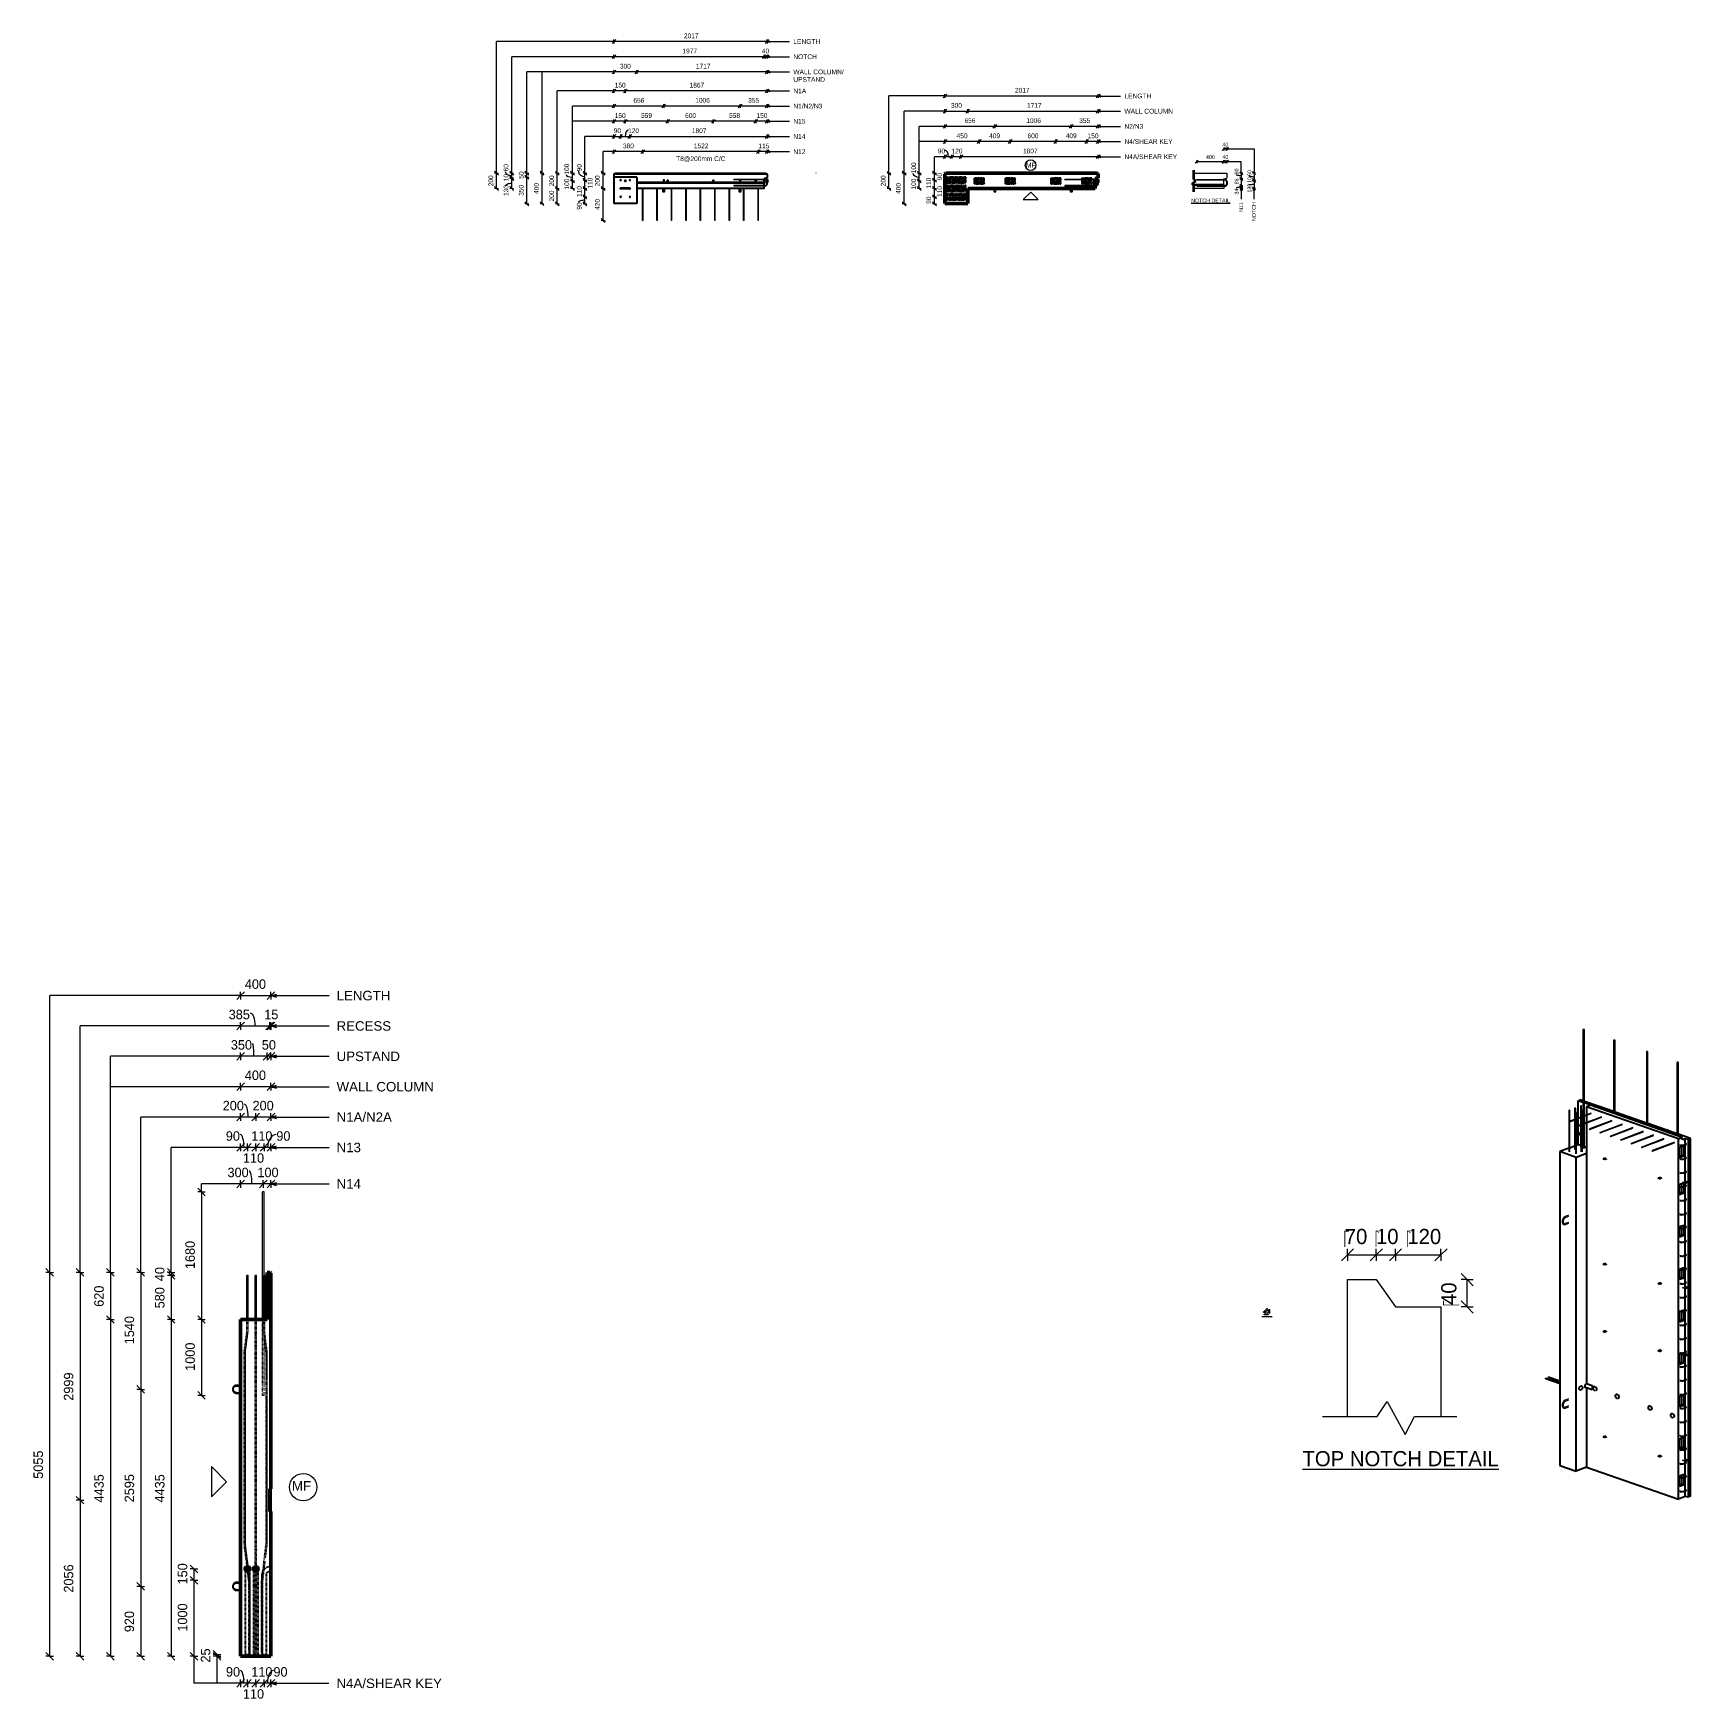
# Model space of a CAD drawing. Header units: millimetres. Extents: x 15006 to 36832, y -1993 to 19978.
import ezdxf

# ---------------------------------------------------------------- set-up
doc = ezdxf.new("R2010")
doc.units = ezdxf.units.MM
doc.linetypes.add('Dash', pattern=[6.36, 3.18, -3.18])
for name, color, linetype, lineweight in [('A-ANNO-DIMS', 211, 'Continuous', 9), ('A-ANNO-DIMS-25', 211, 'Continuous', 9), ('A-ANNO-DIMS-3', 211, 'Continuous', 9), ('A-ANNO-DIMS-50', 211, 'Continuous', 9), ('A-ANNO-DIMS-80', 211, 'Continuous', 9), ('A-DETL', 90, 'Continuous', 18), ('A-DETL-MBND', 5, 'Continuous', 18), ('A-DETL-THIN', 151, 'Continuous', 18), ('A-GENM', 13, 'Continuous', 18), ('A-GENM-HDLN', 13, 'Dash', 18), ('A-WALL', 113, 'Continuous', 25), ('A-WALL-HDLN', 110, 'Dash', 25), ('G-ANNO-TEXT', 231, 'Continuous', 9), ('S-RBAR', 171, 'Continuous', 18)]:
    doc.layers.add(name, color=color, linetype=linetype, lineweight=lineweight)
doc.styles.add('Arial', font='arial.ttf', dxfattribs={"height": 125})
doc.styles.add('Arial_1', font='arial.ttf', dxfattribs={"height": 62.5})
doc.styles.add('Arial_2', font='arial.ttf', dxfattribs={"height": 50})
doc.styles.add('Arial_3', font='arial.ttf', dxfattribs={"height": 7.5})
doc.styles.add('Nirmala UI Semilight', font='NirmalaS.ttf', dxfattribs={"height": 125})
doc.styles.add('Nirmala UI Semilight_1', font='NirmalaS.ttf', dxfattribs={"height": 62.5})
doc.styles.add('Nirmala UI Semilight_2', font='NirmalaS.ttf', dxfattribs={"height": 50})
doc.styles.add('Nirmala UI Semilight_3', font='NirmalaS.ttf', dxfattribs={"height": 7.5})
doc.styles.add('Nirmala UI Semilight_4', font='NirmalaS.ttf', dxfattribs={"height": 200})
doc.styles.add('Nirmala UI Semilight_5', font='NirmalaS.ttf', dxfattribs={"height": 200})
doc.dimstyles.new('Arrow_Filled_-_2_5_NI_UI', dxfattribs={"dimscale": 304.8, "dimtxt": 130.920493, "dimasz": 0.328084, "dimexe": 0.164042, "dimexo": 0.0625, "dimgap": 0.164042, "dimtad": 1, "dimdec": 4, "dimzin": 0, "dimdsep": 46, "dimtxsty": 'Nirmala UI Semilight', "dimblk1": 'OBLIQUE', "dimblk2": 'OBLIQUE', "dimsah": 1, "dimcen": 0.09, "dimazin": 0, "dimtfac": 1, "dimtdec": 4, "dimtix": 1, "dimtmove": 0, "dimatfit": 3, "dimfxl": 0.164042, "dimfxlon": 1, "dimtvp": 1, "dimtolj": 1, "dimtzin": 0, "dimarcsym": 2})
doc.dimstyles.new('Arrow_Filled_-_2_5_NI_UI_1', dxfattribs={"dimscale": 304.8, "dimtxt": 130.920493, "dimasz": 0.328084, "dimexe": 0.164042, "dimexo": 0.0625, "dimgap": 0.164042, "dimtad": 1, "dimdec": 4, "dimzin": 0, "dimdsep": 46, "dimtxsty": 'Nirmala UI Semilight', "dimblk1": 'OBLIQUE', "dimblk2": 'OBLIQUE', "dimsah": 1, "dimcen": 0.09, "dimazin": 0, "dimtfac": 1, "dimtdec": 4, "dimtix": 1, "dimtmove": 1, "dimatfit": 3, "dimfxl": 0.164042, "dimfxlon": 1, "dimtvp": 1, "dimtolj": 1, "dimtzin": 0, "dimarcsym": 2})
doc.dimstyles.new('Arrow_Filled_-_2_5_NI_UI_2', dxfattribs={"dimscale": 304.8, "dimtxt": 130.920493, "dimasz": 0.328084, "dimexe": 0.164042, "dimexo": 0.0625, "dimgap": 0.164042, "dimtad": 1, "dimdec": 4, "dimzin": 0, "dimdsep": 46, "dimtxsty": 'Nirmala UI Semilight', "dimblk1": 'OBLIQUE', "dimblk2": 'OBLIQUE', "dimsah": 1, "dimcen": 0.09, "dimazin": 0, "dimtfac": 1, "dimtdec": 4, "dimtix": 1, "dimtmove": 2, "dimatfit": 3, "dimfxl": 0.164042, "dimfxlon": 1, "dimtvp": 1, "dimtolj": 1, "dimtzin": 0, "dimarcsym": 2})
doc.dimstyles.new('Arrow_Filled_-_2_5_NI_UI_3', dxfattribs={"dimscale": 304.8, "dimtxt": 65.460247, "dimasz": 0.164042, "dimexe": 0.082021, "dimexo": 0.0625, "dimgap": 0.082021, "dimtad": 1, "dimdec": 4, "dimzin": 0, "dimdsep": 46, "dimtxsty": 'Nirmala UI Semilight_1', "dimblk1": 'OBLIQUE', "dimblk2": 'OBLIQUE', "dimsah": 1, "dimcen": 0.09, "dimazin": 0, "dimtfac": 1, "dimtdec": 4, "dimtix": 1, "dimtmove": 0, "dimatfit": 3, "dimfxl": 0.082021, "dimfxlon": 1, "dimtvp": 1, "dimtolj": 1, "dimtzin": 0, "dimarcsym": 2})
doc.dimstyles.new('Arrow_Filled_-_2_5_NI_UI_4', dxfattribs={"dimscale": 304.8, "dimtxt": 65.460247, "dimasz": 0.164042, "dimexe": 0.082021, "dimexo": 0.0625, "dimgap": 0.082021, "dimtad": 1, "dimdec": 4, "dimzin": 0, "dimdsep": 46, "dimtxsty": 'Nirmala UI Semilight_1', "dimblk1": 'OBLIQUE', "dimblk2": 'OBLIQUE', "dimsah": 1, "dimcen": 0.09, "dimazin": 0, "dimtfac": 1, "dimtdec": 4, "dimtix": 1, "dimtmove": 1, "dimatfit": 3, "dimfxl": 0.082021, "dimfxlon": 1, "dimtvp": 1, "dimtolj": 1, "dimtzin": 0, "dimarcsym": 2})
doc.dimstyles.new('Arrow_Filled_-_2_5_NI_UI_5', dxfattribs={"dimscale": 304.8, "dimtxt": 65.460247, "dimasz": 0.164042, "dimexe": 0.082021, "dimexo": 0.0625, "dimgap": 0.082021, "dimtad": 1, "dimdec": 4, "dimzin": 0, "dimdsep": 46, "dimtxsty": 'Nirmala UI Semilight_1', "dimblk1": 'OBLIQUE', "dimblk2": 'OBLIQUE', "dimsah": 1, "dimcen": 0.09, "dimazin": 0, "dimtfac": 1, "dimtdec": 4, "dimtix": 1, "dimtmove": 2, "dimatfit": 3, "dimfxl": 0.082021, "dimfxlon": 1, "dimtvp": 1, "dimtolj": 1, "dimtzin": 0, "dimarcsym": 2})
doc.dimstyles.new('Arrow_Filled_-_2_5_NI_UI_6', dxfattribs={"dimscale": 304.8, "dimtxt": 7.85523, "dimasz": 0.019685, "dimexe": 0.009843, "dimexo": 0.0625, "dimgap": 0.009843, "dimtad": 1, "dimdec": 4, "dimzin": 0, "dimdsep": 46, "dimtxsty": 'Nirmala UI Semilight_3', "dimblk1": 'OBLIQUE', "dimblk2": 'OBLIQUE', "dimsah": 1, "dimcen": 0.09, "dimazin": 0, "dimtfac": 1, "dimtdec": 4, "dimtix": 1, "dimtmove": 0, "dimatfit": 3, "dimfxl": 0.009843, "dimfxlon": 1, "dimtvp": 1, "dimtolj": 1, "dimtzin": 0, "dimarcsym": 2})
doc.dimstyles.new('Arrow_Filled_-_2_5_NI_UI_7', dxfattribs={"dimscale": 304.8, "dimtxt": 209.472789, "dimasz": 0.524934, "dimexe": 0.262467, "dimexo": 0.0625, "dimgap": 0.262467, "dimtad": 1, "dimdec": 4, "dimzin": 0, "dimdsep": 46, "dimtxsty": 'Nirmala UI Semilight_4', "dimblk1": 'OBLIQUE', "dimblk2": 'OBLIQUE', "dimsah": 1, "dimcen": 0.09, "dimazin": 0, "dimtfac": 1, "dimtdec": 4, "dimtix": 1, "dimtmove": 2, "dimatfit": 3, "dimfxl": 0.262467, "dimfxlon": 1, "dimtvp": 1, "dimtolj": 1, "dimtzin": 0, "dimarcsym": 2})
doc.dimstyles.new('Arrow_Filled_-_2_5_NI_UI_8', dxfattribs={"dimscale": 304.8, "dimtxt": 209.472789, "dimasz": 0.524934, "dimexe": 0.262467, "dimexo": 0.0625, "dimgap": 0.262467, "dimtad": 1, "dimdec": 4, "dimzin": 0, "dimdsep": 46, "dimtxsty": 'Nirmala UI Semilight_4', "dimblk1": 'OBLIQUE', "dimblk2": 'OBLIQUE', "dimsah": 1, "dimcen": 0.09, "dimazin": 0, "dimtfac": 1, "dimtdec": 4, "dimtix": 1, "dimtmove": 0, "dimatfit": 3, "dimfxl": 0.262467, "dimfxlon": 1, "dimtvp": 1, "dimtolj": 1, "dimtzin": 0, "dimarcsym": 2})

msp = doc.modelspace()

# ---------------------------------------------------------------- texts
at = {"layer": 'G-ANNO-TEXT', "color": 7, "attachment_point": 1}
for s, insert, char_height, width, style in [('LENGTH', (25014.56761, 19901.52951), 62.5, 428.9028125, 'Arial_1'), ('NOTCH', (25014.56761, 19701.52951), 62.5, 376.793125, 'Arial_1'), ('WALL COLUMN/', (25014.56761, 19501.52951), 62.5, 805.6959375, 'Arial_1'), ('UPSTAND', (25014.56761, 19402.31076), 62.5, 505.063125, 'Arial_1'), ('N1A', (25014.56761, 19251.52951), 62.5, 204.4303125, 'Arial_1'), ('LENGTH', (29375.05236, 19184.23465), 62.5, 428.9028125, 'Arial_1'), ('N1/N2/N3', (25014.56761, 19051.52951), 62.5, 462.9745312, 'Arial_1'), ('WALL COLUMN', (29375.05236, 18984.23465), 62.5, 775.6326562, 'Arial_1'), ('N15', (25014.56761, 18851.52951), 62.5, 192.405, 'Arial_1'), ('N2/N3', (29375.05236, 18784.23465), 62.5, 298.6285938, 'Arial_1'), ('N14', (25014.56761, 18651.4153), 62.5, 192.405, 'Arial_1'), ('N4/SHEAR KEY', (29375.05236, 18584.27669), 62.5, 767.6157813, 'Arial_1'), ('40', (30665.92202, 18537.9943), 50, 91.392375, 'Nirmala UI Semilight_2'), ('N12', (25014.56761, 18451.4153), 62.5, 192.405, 'Arial_1'), ('MF', (28077.86048, 18273.58495), 62.5, 150.3164062, 'Arial_1'), ('N4A/SHEAR KEY', (29375.05236, 18384.27669), 62.5, 837.7634375, 'Arial_1'), ('400', (30449.35511, 18374.43991), 50, 136.286875, 'Nirmala UI Semilight_2'), ('40', (30665.92202, 18374.43991), 50, 91.392375, 'Nirmala UI Semilight_2'), ('\\LNOTCH DETAIL', (30253.56137, 17801.32875), 50, 622.1095, 'Arial_2'), ('LENGTH', (19000.01512, 7368.24066), 125, 857.805625, 'Arial'), ('RECESS', (19000.01512, 6968.24066), 125, 865.8225, 'Arial'), ('UPSTAND', (19000.01512, 6568.24066), 125, 1010.12625, 'Arial'), ('WALL COLUMN', (19000.01512, 6168.24066), 125, 1551.2653125, 'Arial'), ('N1A/N2A', (19000.01512, 5768.24066), 125, 877.8478125, 'Arial'), ('N13', (19000.01512, 5368.24066), 125, 384.81, 'Arial'), ('N14', (19000.01512, 4888.24066), 125, 384.81, 'Arial'), ('\\LTYPICAL CHAMFER DETAIL', (31182.89452, 3087.48198), 7.5, 166.9113375, 'Arial_3'), ('\\LTOP NOTCH DETAIL', (31719.80514, 1307.16895), 200, 2975.864, 'Nirmala UI Semilight_5'), ('MF', (18412.23539, 911.2297), 125, 300.6328125, 'Arial'), ('N4A/SHEAR KEY', (18999.29247, -1689), 125, 1675.526875, 'Arial')]:
    msp.add_mtext(s, dxfattribs=dict(at, insert=insert, char_height=char_height, width=width, style=style))
at = {"layer": 'G-ANNO-TEXT', "color": 7, "char_height": 50, "attachment_point": 1, "rotation": 90}
for s, insert, width, style in [('80', (30827.49727, 18120.89979), 89.789, 'Nirmala UI Semilight_2'), ('86', (30827.49727, 17989.83049), 89.789, 'Nirmala UI Semilight_2'), ('60', (30995.84008, 18100.51088), 89.789, 'Nirmala UI Semilight_2'), ('10', (30995.84008, 18008.05743), 76.962, 'Nirmala UI Semilight_2'), ('34', (30827.49727, 17854.64001), 91.392375, 'Nirmala UI Semilight_2'), ('130', (30995.84008, 17881.70469), 121.8565, 'Nirmala UI Semilight_2'), ('N11', (30886.72865, 17627.56958), 153.924, 'Arial_2'), ('NOTCH', (31055.07146, 17505.96958), 301.4345, 'Arial_2')]:
    msp.add_mtext(s, dxfattribs=dict(at, insert=insert, width=width, style=style))

# ---------------------------------------------------------------- blocks, each defined once
blk = doc.blocks.new('12_7Ø_ Lifting Insert_COLUMN - 12_9Ø Lifting insert-V1-Elevation Right Copy 1')
at = {"layer": 'A-GENM'}
for p, q in [((17735, 2176), (17685, 2176)), ((17685, 2164), (17735, 2164)), ((17735, 2076), (17685, 2076)), ((17685, 2064), (17735, 2064))]:
    blk.add_line(p, q, dxfattribs=at)
at = {"layer": 'A-GENM', "flags": 128}
for points in [[(17685, 2176), (17683, 2176), (17681, 2176), (17679, 2176), (17676, 2176), (17674, 2175), (17672, 2175), (17670, 2174), (17668, 2173), (17666, 2173), (17663, 2172), (17661, 2171), (17659, 2170), (17657, 2169), (17655, 2168), (17654, 2167), (17652, 2165), (17650, 2164), (17648, 2162), (17647, 2161), (17645, 2159), (17643, 2158), (17642, 2156), (17641, 2154), (17639, 2152), (17638, 2150), (17637, 2149), (17636, 2147), (17635, 2145), (17634, 2143), (17633, 2140), (17632, 2138), (17631, 2136), (17631, 2134), (17630, 2132), (17630, 2130), (17630, 2127), (17629, 2125), (17629, 2123), (17629, 2121), (17629, 2118), (17629, 2116), (17629, 2114), (17630, 2112), (17630, 2109), (17631, 2107), (17631, 2105), (17632, 2103), (17632, 2101), (17633, 2099), (17634, 2097), (17635, 2095), (17636, 2093), (17637, 2091), (17639, 2089), (17640, 2087), (17641, 2085), (17643, 2083), (17644, 2082), (17646, 2080), (17647, 2078), (17649, 2077), (17651, 2076), (17653, 2074), (17654, 2073), (17656, 2072), (17658, 2071), (17660, 2070), (17662, 2069), (17664, 2068), (17667, 2067), (17669, 2066), (17671, 2066), (17673, 2065), (17675, 2065), (17677, 2064), (17680, 2064), (17682, 2064), (17684, 2064), (17685, 2064)], [(17685, 2076), (17684, 2076), (17682, 2076), (17680, 2077), (17678, 2077), (17677, 2077), (17675, 2078), (17673, 2078), (17672, 2079), (17670, 2079), (17668, 2080), (17667, 2081), (17665, 2081), (17664, 2082), (17662, 2083), (17661, 2084), (17659, 2085), (17658, 2086), (17657, 2087), (17655, 2088), (17654, 2090), (17653, 2091), (17652, 2092), (17651, 2094), (17650, 2095), (17649, 2096), (17648, 2098), (17647, 2099), (17646, 2101), (17645, 2103), (17645, 2104), (17644, 2106), (17644, 2107), (17643, 2109), (17643, 2111), (17642, 2113), (17642, 2114), (17642, 2116), (17642, 2118), (17642, 2120), (17642, 2121), (17642, 2123), (17642, 2125), (17642, 2126), (17643, 2128), (17643, 2130), (17643, 2132), (17644, 2133), (17644, 2135), (17645, 2137), (17646, 2138), (17646, 2140), (17647, 2141), (17648, 2143), (17649, 2144), (17650, 2146), (17651, 2147), (17652, 2148), (17653, 2150), (17655, 2151), (17656, 2152), (17657, 2153), (17659, 2154), (17660, 2155), (17661, 2156), (17663, 2157), (17664, 2158), (17666, 2159), (17668, 2160), (17669, 2161), (17671, 2161), (17672, 2162), (17674, 2162), (17676, 2163), (17678, 2163), (17679, 2163), (17681, 2163), (17683, 2164), (17684, 2164), (17685, 2164)]]:
    blk.add_lwpolyline(points, dxfattribs=at)
blk = doc.blocks.new('12_7Ø_ Lifting Insert_COLUMN - 12_9Ø Lifting insert-1653057-Elevation Right Copy 1')
at = {"layer": 'A-GENM', "flags": 128}
for points in [[(17929, 3290), (17929, 3291), (17929, 3291), (17929, 3291), (17929, 3291), (17929, 3292), (17929, 3292), (17929, 3292), (17929, 3292), (17930, 3292)], [(17929, 3289), (17929, 3290), (17929, 3290), (17929, 3290), (17929, 3290)], [(17929, 3290), (17929, 3290), (17929, 3290), (17929, 3289), (17929, 3289), (17929, 3289), (17929, 3288)], [(17929, 3259), (17929, 3258), (17929, 3256), (17929, 3254), (17929, 3252), (17929, 3250), (17929, 3248), (17929, 3247), (17929, 3245), (17929, 3243), (17929, 3241), (17929, 3240)], [(17941, 3292), (17941, 3292), (17941, 3292), (17942, 3292), (17942, 3291), (17942, 3291), (17942, 3291), (17942, 3291), (17942, 3290), (17942, 3290)], [(17942, 3288), (17942, 3288), (17942, 3289), (17942, 3289), (17942, 3290), (17942, 3290), (17942, 3290), (17942, 3290)], [(17942, 3290), (17942, 3290), (17942, 3290), (17942, 3289), (17942, 3289)], [(17942, 3240), (17942, 3242), (17942, 3244), (17942, 3246), (17942, 3248), (17942, 3250), (17942, 3252), (17942, 3254), (17942, 3256), (17942, 3258), (17942, 3259)], [(17929, 2840), (17929, 2840), (17929, 2841)], [(17929, 2838), (17929, 2838), (17929, 2839), (17929, 2839), (17929, 2839), (17929, 2839), (17929, 2840), (17929, 2840)], [(17942, 2840), (17942, 2839), (17942, 2839), (17942, 2839), (17942, 2839), (17942, 2838), (17942, 2838), (17941, 2838)], [(17942, 2840), (17942, 2840), (17942, 2840)]]:
    blk.add_lwpolyline(points, dxfattribs=at)
at = {"layer": 'A-GENM-HDLN', "flags": 128}
for points in [[(17929, 2940), (17929, 2936), (17929, 2932), (17929, 2928), (17929, 2924), (17929, 2920), (17929, 2916), (17929, 2915)], [(17929, 2841), (17929, 2841), (17929, 2842), (17929, 2843), (17929, 2844)], [(17930, 2837), (17930, 2837), (17930, 2837), (17930, 2837), (17930, 2837), (17930, 2838), (17929, 2838), (17929, 2838)], [(17932, 2835), (17931, 2835), (17931, 2835)], [(17933, 2834), (17933, 2834), (17933, 2834)], [(17935, 2834), (17935, 2834), (17934, 2834), (17934, 2834)]]:
    blk.add_lwpolyline(points, dxfattribs=at)
at = {"layer": 'A-GENM-HDLN'}
for start, end in [(90, 180), (180, 180.8165), (185.4626, 189.3904), (193.0631, 270)]:
    blk.add_arc((17935, 2840), 6.35, start, end, dxfattribs=at)
blk = doc.blocks.new('12_7Ø_ Lifting Insert_COLUMN - 12_9Ø Lifting insert-1653057-Elevation Top')
at = {"layer": 'A-GENM'}
for p, q in [((8938, 17929), (8938, 17929)), ((9040, 17929), (9039, 17929))]:
    blk.add_line(p, q, dxfattribs=at)
at = {"layer": 'A-GENM', "flags": 128}
for points in [[(8937, 17942), (8938, 17942), (8938, 17942), (8938, 17942), (8938, 17942), (8939, 17942)], [(9039, 17942), (9039, 17942), (9039, 17942), (9038, 17942), (9038, 17942), (9038, 17942), (9037, 17942), (9037, 17942), (9036, 17942), (9036, 17942), (9035, 17942), (9034, 17942), (9033, 17942), (9032, 17942), (9031, 17942), (9030, 17942), (9029, 17942), (9028, 17942), (9026, 17942), (9025, 17942), (9024, 17942), (9022, 17942), (9021, 17942), (9019, 17942), (9017, 17942), (9016, 17942), (9014, 17942), (9012, 17942), (9011, 17942), (9009, 17942), (9007, 17942), (9005, 17942), (9003, 17942), (9001, 17942), (8999, 17942), (8997, 17942), (8995, 17942), (8993, 17942), (8991, 17942), (8989, 17942), (8987, 17942), (8985, 17942), (8983, 17942), (8981, 17942), (8979, 17942), (8977, 17942), (8976, 17942), (8974, 17942), (8972, 17942), (8970, 17942), (8968, 17942), (8966, 17942), (8964, 17942), (8963, 17942), (8961, 17942), (8959, 17942), (8958, 17942), (8956, 17942), (8955, 17942), (8953, 17942), (8952, 17942), (8951, 17942), (8949, 17942), (8948, 17942), (8947, 17942), (8946, 17942), (8945, 17942), (8944, 17942), (8943, 17942), (8942, 17942), (8942, 17942), (8941, 17942), (8941, 17942), (8940, 17942), (8940, 17942), (8939, 17942), (8939, 17942), (8939, 17942), (8939, 17942), (8939, 17942)], [(8939, 17929), (8939, 17929), (8939, 17929), (8939, 17929), (8939, 17929), (8940, 17929), (8940, 17929), (8941, 17929), (8941, 17929), (8942, 17929), (8943, 17929), (8944, 17929), (8944, 17929), (8945, 17929), (8946, 17929), (8948, 17929), (8949, 17929), (8950, 17929), (8951, 17929), (8953, 17929), (8954, 17929), (8955, 17929), (8957, 17929), (8959, 17929), (8960, 17929), (8962, 17929), (8963, 17929), (8965, 17929), (8967, 17929), (8969, 17929), (8971, 17929), (8973, 17929), (8974, 17929), (8976, 17929), (8978, 17929), (8980, 17929), (8982, 17929), (8984, 17929), (8986, 17929), (8988, 17929), (8990, 17929), (8992, 17929), (8994, 17929), (8996, 17929), (8998, 17929), (9000, 17929), (9002, 17929), (9004, 17929), (9006, 17929), (9008, 17929), (9010, 17929), (9011, 17929), (9013, 17929), (9015, 17929), (9017, 17929), (9018, 17929), (9020, 17929), (9021, 17929), (9023, 17929), (9024, 17929), (9026, 17929), (9027, 17929), (9028, 17929), (9029, 17929), (9031, 17929), (9032, 17929), (9033, 17929), (9034, 17929), (9034, 17929), (9035, 17929), (9036, 17929), (9037, 17929), (9037, 17929), (9038, 17929), (9038, 17929), (9038, 17929), (9039, 17929), (9039, 17929), (9039, 17929), (9039, 17929)], [(9039, 17942), (9039, 17942), (9040, 17942), (9040, 17942), (9040, 17942), (9040, 17942)]]:
    blk.add_lwpolyline(points, dxfattribs=at)
blk = doc.blocks.new('RR spread anchor face based - RR-SA-3_0-200-1726827-Elevation Top')
at = {"layer": 'A-GENM'}
for p, q in [((10866, 18055), (10845, 18055)), ((10845, 18044), (10845, 18044)), ((10848, 18026), (10845, 18026)), ((10871, 18053), (10866, 18055)), ((10866, 18015), (10871, 18018)), ((10871, 18018), (10871, 18053)), ((10816, 18015), (10848, 18015)), ((10856, 18015), (10866, 18015))]:
    blk.add_line(p, q, dxfattribs=at)
for centre, start, end in [((10845, 18035), 90, 270), ((10849, 18035), 324.7987, 43.7744)]:
    blk.add_arc(centre, 9, start, end, dxfattribs=at)
blk = doc.blocks.new('RR spread anchor face based - RR-SA-2_5-150-1726819-Elevation Top')
at = {"layer": 'A-GENM'}
for p, q in [((10486, 17935), (10486, 17895)), ((10486, 17895), (10488, 17890)), ((10488, 17890), (10513, 17890)), ((10494, 17906), (10494, 17912)), ((10508, 17912), (10508, 17906)), ((10513, 17890), (10516, 17895)), ((10516, 17895), (10516, 17935))]:
    blk.add_line(p, q, dxfattribs=at)
for centre, start, end in [((10501, 17912), 0, 180), ((10501, 17906), 180, 0)]:
    blk.add_arc(centre, 7, start, end, dxfattribs=at)
blk = doc.blocks.new('RR spread anchor face based - RR-SA-2_5-150-1876458-Elevation Top')
at = {"layer": 'A-GENM'}
for p, q in [((9480, 17935), (9480, 17895)), ((9480, 17895), (9482, 17890)), ((9482, 17890), (9507, 17890)), ((9488, 17906), (9488, 17912)), ((9502, 17912), (9502, 17906)), ((9507, 17890), (9510, 17895)), ((9510, 17895), (9510, 17935))]:
    blk.add_line(p, q, dxfattribs=at)
for centre, start, end in [((9495, 17912), 0, 180), ((9495, 17906), 180, 0)]:
    blk.add_arc(centre, 7, start, end, dxfattribs=at)
blk = doc.blocks.new('RR spread anchor face based - RR-SA-3_0-200-V2-Elevation Top')
at = {"layer": 'A-GENM'}
for p, q in [((9490, 18053), (9490, 18055)), ((9490, 18055), (9500, 18055)), ((9490, 18018), (9490, 18053)), ((9490, 18053), (9500, 18053)), ((9490, 18015), (9490, 18018)), ((9490, 18018), (9500, 18018)), ((9500, 18055), (9500, 18053)), ((9500, 18053), (9500, 18018)), ((9500, 18018), (9500, 18015)), ((9500, 18015), (9490, 18015))]:
    blk.add_line(p, q, dxfattribs=at)
blk = doc.blocks.new('RR spread anchor face based - RR-SA-3_0-200-V3-Elevation Top')
at = {"layer": 'A-GENM'}
for p, q in [((10496, 18018), (10496, 18051)), ((10496, 18015), (10496, 18018)), ((10496, 18018), (10506, 18018)), ((10506, 18051), (10506, 18018)), ((10506, 18018), (10506, 18015)), ((10506, 18015), (10496, 18015))]:
    blk.add_line(p, q, dxfattribs=at)
blk = doc.blocks.new('RR spread anchor face based - RR-SA-3_0-200-1726827-Elevation Top Copy 1')
at = {"layer": 'A-GENM'}
for p, q in [((10676, 18035), (10696, 18035)), ((10696, 18051), (10696, 18035)), ((10696, 18051), (10696, 18035)), ((10696, 18035), (10696, 18015)), ((10696, 18035), (10696, 18015)), ((10866, 18055), (10845, 18055)), ((10845, 18044), (10845, 18044)), ((10848, 18026), (10845, 18026)), ((10871, 18053), (10866, 18055)), ((10866, 18015), (10871, 18018)), ((10871, 18018), (10871, 18053)), ((10696, 18015), (10684, 18015)), ((10696, 18015), (10728, 18015)), ((10816, 18015), (10848, 18015)), ((10856, 18015), (10866, 18015))]:
    blk.add_line(p, q, dxfattribs=at)
for centre, start, end in [((10845, 18035), 90, 270), ((10849, 18035), 324.7987, 43.7744)]:
    blk.add_arc(centre, 9, start, end, dxfattribs=at)
blk = doc.blocks.new('RR spread anchor face based - RR-SA-2_5-150-1726819-Elevation Top Copy 1')
at = {"layer": 'A-GENM'}
for p, q in [((9480, 17935), (9480, 17895)), ((9480, 17895), (9482, 17890)), ((9482, 17890), (9507, 17890)), ((9488, 17906), (9488, 17912)), ((9502, 17912), (9502, 17906)), ((9507, 17890), (9510, 17895)), ((9510, 17895), (9510, 17935))]:
    blk.add_line(p, q, dxfattribs=at)
for centre, start, end in [((9495, 17912), 0, 180), ((9495, 17906), 180, 0)]:
    blk.add_arc(centre, 7, start, end, dxfattribs=at)
blk = doc.blocks.new('RR spread anchor face based - RR-SA-2_5-150-1876458-Elevation Top Copy 1')
at = {"layer": 'A-GENM'}
for p, q in [((10486, 17935), (10486, 17895)), ((10486, 17895), (10488, 17890)), ((10488, 17890), (10513, 17890)), ((10494, 17906), (10494, 17912)), ((10508, 17912), (10508, 17906)), ((10513, 17890), (10516, 17895)), ((10516, 17895), (10516, 17935))]:
    blk.add_line(p, q, dxfattribs=at)
for centre, start, end in [((10501, 17912), 0, 180), ((10501, 17906), 180, 0)]:
    blk.add_arc(centre, 7, start, end, dxfattribs=at)
blk = doc.blocks.new('Rebar Bar - Part 3166313199-431004-3D Ortho')
at = {"layer": 'S-RBAR'}
for p, q in [((20303, 5357), (20321, 5351)), ((20324, 5358), (20306, 5365))]:
    blk.add_line(p, q, dxfattribs=at)
blk = doc.blocks.new('Rebar Bar - Part 2227165887-431004-3D Ortho')
at = {"layer": 'S-RBAR'}
for points in [[(20325, 5349, 0), (20325, 5349, 0), (20325, 5349, 0), (20324, 5349, 0), (20324, 5349, 0), (20324, 5349, 0), (20324, 5350, 0), (20324, 5350, 0), (20323, 5350, 0), (20323, 5350, 0), (20323, 5350, 0), (20322, 5350, 0), (20322, 5351, 0), (20321, 5351, 0), (20321, 5351, 0)], [(20325, 5350, 0), (20325, 5350, 0), (20325, 5350, 0), (20325, 5350, 0), (20324, 5350, 0), (20324, 5350, 0), (20324, 5349, 0), (20324, 5349, 0), (20324, 5349, 0), (20323, 5349, 0), (20323, 5349, 0), (20323, 5349, 0), (20322, 5348, 0), (20322, 5348, 0), (20322, 5348, 0)], [(20324, 5341, 0), (20325, 5341, 0), (20326, 5341, 0), (20326, 5341, 0), (20327, 5342, 0), (20327, 5342, 0), (20328, 5342, 0), (20328, 5343, 0), (20329, 5343, 0), (20330, 5343, 0), (20330, 5344, 0), (20330, 5344, 0), (20331, 5345, 0), (20331, 5345, 0), (20332, 5346, 0), (20332, 5347, 0), (20332, 5347, 0), (20332, 5348, 0), (20332, 5349, 0), (20333, 5349, 0), (20333, 5350, 0), (20332, 5351, 0), (20332, 5351, 0), (20332, 5352, 0), (20332, 5353, 0), (20331, 5353, 0), (20331, 5354, 0), (20331, 5354, 0), (20330, 5355, 0), (20330, 5355, 0), (20329, 5356, 0), (20329, 5356, 0), (20328, 5356, 0), (20328, 5357, 0), (20327, 5357, 0), (20326, 5357, 0), (20326, 5358, 0), (20325, 5358, 0), (20325, 5358, 0), (20324, 5358, 0), (20324, 5358, 0)]]:
    blk.add_polyline3d(points, dxfattribs=at)
blk = doc.blocks.new('Rebar Bar - Part 981547073-431004-3D Ortho')
at = {"layer": 'S-RBAR'}
for p, q in [((20322, 5348), (20290, 5336)), ((20292, 5329), (20324, 5341))]:
    blk.add_line(p, q, dxfattribs=at)
blk = doc.blocks.new('Rebar Bar - Part 2227165887-V4-3D Ortho')
at = {"layer": 'S-RBAR'}
for points in [[(20292, 5329, 0), (20292, 5328, 0), (20291, 5328, 0), (20290, 5328, 0), (20290, 5328, 0), (20289, 5328, 0), (20288, 5327, 0), (20288, 5327, 0), (20287, 5327, 0), (20286, 5327, 0), (20285, 5327, 0), (20284, 5327, 0), (20284, 5327, 0), (20283, 5326, 0), (20282, 5326, 0), (20281, 5326, 0), (20280, 5326, 0), (20279, 5326, 0), (20278, 5326, 0), (20278, 5326, 0), (20277, 5326, 0), (20276, 5326, 0), (20275, 5326, 0), (20274, 5326, 0), (20273, 5326, 0), (20272, 5326, 0), (20272, 5326, 0), (20271, 5326, 0), (20270, 5326, 0), (20269, 5327, 0), (20268, 5327, 0), (20268, 5327, 0), (20267, 5327, 0), (20266, 5327, 0), (20265, 5327, 0), (20264, 5327, 0), (20264, 5328, 0), (20263, 5328, 0), (20262, 5328, 0), (20262, 5328, 0), (20261, 5328, 0)], [(20290, 5336, 0), (20289, 5336, 0), (20289, 5336, 0), (20288, 5336, 0), (20288, 5335, 0), (20287, 5335, 0), (20286, 5335, 0), (20286, 5335, 0), (20285, 5335, 0), (20285, 5335, 0), (20284, 5335, 0), (20283, 5335, 0), (20283, 5334, 0), (20282, 5334, 0), (20281, 5334, 0), (20280, 5334, 0), (20280, 5334, 0), (20279, 5334, 0), (20278, 5334, 0), (20277, 5334, 0), (20277, 5334, 0), (20276, 5334, 0), (20275, 5334, 0), (20275, 5334, 0), (20274, 5334, 0), (20273, 5334, 0), (20272, 5334, 0), (20272, 5334, 0), (20271, 5334, 0), (20270, 5335, 0), (20270, 5335, 0), (20269, 5335, 0), (20268, 5335, 0), (20268, 5335, 0), (20267, 5335, 0), (20266, 5335, 0), (20266, 5335, 0), (20265, 5336, 0), (20265, 5336, 0), (20264, 5336, 0), (20264, 5336, 0)]]:
    blk.add_polyline3d(points, dxfattribs=at)
blk = doc.blocks.new('Rebar Bar - Part 3131074535-431004-3D Ortho')
at = {"layer": 'S-RBAR'}
for p, q in [((20244, 5335), (20261, 5328)), ((20264, 5336), (20246, 5342))]:
    blk.add_line(p, q, dxfattribs=at)
blk = doc.blocks.new('Rebar Bar - Part 3166313199-V5-3D Ortho')
at = {"layer": 'S-RBAR'}
for p, q in [((20303, 4810), (20321, 4804)), ((20324, 4811), (20306, 4817))]:
    blk.add_line(p, q, dxfattribs=at)
blk = doc.blocks.new('Rebar Bar - Part 3131074535-V6-3D Ortho')
at = {"layer": 'S-RBAR'}
for p, q in [((20264, 4789), (20242, 4797)), ((20242, 4788), (20261, 4781))]:
    blk.add_line(p, q, dxfattribs=at)
blk = doc.blocks.new('Rebar Bar - Part 3131074535-V7-3D Ortho')
at = {"layer": 'S-RBAR'}
for p, q in [((20264, 4241), (20242, 4249)), ((20242, 4241), (20261, 4234))]:
    blk.add_line(p, q, dxfattribs=at)
blk = doc.blocks.new('Rebar Bar - Part 3131074535-V8-3D Ortho')
at = {"layer": 'S-RBAR'}
for p, q in [((20264, 3512), (20246, 3518)), ((20244, 3510), (20261, 3504))]:
    blk.add_line(p, q, dxfattribs=at)
blk = doc.blocks.new('Rebar Bar - Part 3131074535-V9-3D Ortho')
at = {"layer": 'S-RBAR'}
for p, q in [((20243, 3146), (20261, 3139)), ((20264, 3147), (20246, 3153))]:
    blk.add_line(p, q, dxfattribs=at)
blk = doc.blocks.new('Rebar Bar - Part 3166313199-V10-3D Ortho')
at = {"layer": 'S-RBAR'}
for p, q in [((20303, 2803), (20321, 2797)), ((20324, 2805), (20305, 2811))]:
    blk.add_line(p, q, dxfattribs=at)
blk = doc.blocks.new('Rebar Bar - Part 1386382727-431004-3D Ortho')
at = {"layer": 'S-RBAR'}
for p, q in [((20208, 6425), (20208, 5463)), ((20228, 5456), (20228, 6425))]:
    blk.add_line(p, q, dxfattribs=at)
for points in [[(20211, 6427, 0), (20209, 6426, 0), (20208, 6425, 0), (20208, 6425, 0)], [(20208, 6425, 0), (20208, 6424, 0), (20209, 6423, 0), (20211, 6422, 0), (20213, 6421, 0), (20215, 6421, 0), (20218, 6421, 0), (20220, 6421, 0), (20223, 6422, 0), (20225, 6422, 0)], [(20225, 6422, 0), (20226, 6423, 0), (20227, 6424, 0), (20228, 6425, 0), (20227, 6426, 0), (20226, 6426, 0), (20225, 6427, 0), (20223, 6428, 0), (20220, 6428, 0), (20218, 6428, 0), (20215, 6428, 0), (20213, 6428, 0), (20211, 6427, 0)]]:
    blk.add_polyline3d(points, dxfattribs=at)
blk = doc.blocks.new('Rebar Bar - Part 1814174108-431004-3D Ortho')
at = {"layer": 'S-RBAR'}
for p, q in [((19806, 6565), (19806, 5603)), ((19826, 5596), (19826, 6565))]:
    blk.add_line(p, q, dxfattribs=at)
for points in [[(19808, 6568, 0), (19807, 6567, 0), (19806, 6566, 0), (19806, 6565, 0)], [(19806, 6565, 0), (19806, 6564, 0), (19807, 6563, 0), (19809, 6563, 0), (19811, 6562, 0), (19813, 6562, 0), (19816, 6561, 0), (19818, 6562, 0), (19821, 6562, 0), (19823, 6563, 0)], [(19823, 6563, 0), (19824, 6563, 0), (19825, 6564, 0), (19826, 6565, 0), (19825, 6566, 0), (19824, 6567, 0), (19822, 6568, 0), (19820, 6568, 0), (19818, 6569, 0), (19815, 6569, 0), (19813, 6569, 0), (19810, 6568, 0), (19808, 6568, 0)]]:
    blk.add_polyline3d(points, dxfattribs=at)
blk = doc.blocks.new('Rebar Bar - Part 1551211339-431004-3D Ortho')
at = {"layer": 'S-RBAR'}
for p, q in [((18970, 6857), (18970, 5718)), ((18990, 5725), (18990, 6857)), ((18990, 5625), (18990, 5717)), ((18970, 5709), (18970, 5618)), ((18970, 5610), (18970, 5290)), ((18990, 5290), (18990, 5617))]:
    blk.add_line(p, q, dxfattribs=at)
for points in [[(18973, 6859, 0), (18971, 6859, 0), (18970, 6858, 0), (18970, 6857, 0)], [(18970, 6857, 0), (18970, 6856, 0), (18972, 6855, 0), (18973, 6854, 0), (18975, 6854, 0), (18978, 6853, 0), (18980, 6853, 0), (18983, 6853, 0), (18985, 6854, 0), (18987, 6854, 0)], [(18987, 6854, 0), (18989, 6855, 0), (18990, 6856, 0), (18990, 6857, 0), (18990, 6858, 0), (18989, 6859, 0), (18987, 6860, 0), (18985, 6860, 0), (18982, 6860, 0), (18980, 6861, 0), (18977, 6860, 0), (18975, 6860, 0), (18973, 6859, 0)]]:
    blk.add_polyline3d(points, dxfattribs=at)
blk = doc.blocks.new('Rebar Bar - Part 1026889929-431004-3D Ortho')
at = {"layer": 'S-RBAR'}
for p, q in [((19373, 6716), (19373, 5754)), ((19393, 5747), (19393, 6716))]:
    blk.add_line(p, q, dxfattribs=at)
for points in [[(19376, 6719, 0), (19374, 6718, 0), (19373, 6717, 0), (19373, 6716, 0)], [(19373, 6716, 0), (19373, 6715, 0), (19374, 6714, 0), (19376, 6714, 0), (19378, 6713, 0), (19381, 6713, 0), (19383, 6713, 0), (19386, 6713, 0), (19388, 6713, 0), (19390, 6714, 0)], [(19390, 6714, 0), (19392, 6714, 0), (19393, 6715, 0), (19393, 6716, 0), (19393, 6717, 0), (19392, 6718, 0), (19390, 6719, 0), (19388, 6719, 0), (19385, 6720, 0), (19383, 6720, 0), (19380, 6720, 0), (19378, 6719, 0), (19376, 6719, 0)]]:
    blk.add_polyline3d(points, dxfattribs=at)
blk = doc.blocks.new('12_7Ø_ Lifting Insert_COLUMN - 12_9Ø Lifting insert-1653057-3D Ortho')
at = {"layer": 'A-GENM'}
for p, q in [((18868, 5464), (18868, 5274)), ((18940, 5439), (18940, 5249))]:
    blk.add_line(p, q, dxfattribs=at)
for points in [[(18946, 5471, 0), (18945, 5472, 0), (18944, 5474, 0), (18943, 5476, 0), (18942, 5478, 0), (18941, 5480, 0), (18940, 5482, 0), (18939, 5483, 0), (18938, 5485, 0), (18936, 5487, 0), (18935, 5488, 0), (18934, 5490, 0), (18932, 5491, 0), (18931, 5493, 0), (18929, 5494, 0), (18928, 5496, 0), (18926, 5497, 0), (18925, 5498, 0), (18923, 5499, 0), (18922, 5500, 0), (18920, 5501, 0), (18918, 5502, 0), (18917, 5503, 0), (18915, 5504, 0), (18913, 5504, 0), (18912, 5505, 0), (18910, 5505, 0), (18908, 5506, 0), (18906, 5506, 0), (18905, 5506, 0), (18903, 5506, 0), (18901, 5507, 0), (18899, 5506, 0), (18898, 5506, 0), (18896, 5506, 0), (18894, 5506, 0), (18893, 5505, 0), (18891, 5505, 0), (18889, 5504, 0), (18888, 5503, 0), (18886, 5502, 0), (18886, 5502, 0)], [(18940, 5439, 0), (18940, 5441, 0), (18940, 5443, 0), (18940, 5444, 0), (18940, 5446, 0), (18940, 5448, 0), (18940, 5450, 0), (18939, 5451, 0), (18939, 5453, 0), (18938, 5455, 0), (18938, 5457, 0), (18937, 5458, 0), (18937, 5460, 0), (18936, 5462, 0), (18935, 5464, 0), (18935, 5465, 0), (18934, 5467, 0), (18933, 5469, 0), (18932, 5470, 0), (18931, 5472, 0), (18930, 5473, 0), (18930, 5475, 0), (18929, 5476, 0), (18928, 5478, 0), (18926, 5479, 0), (18925, 5480, 0), (18924, 5481, 0), (18923, 5483, 0), (18922, 5484, 0), (18921, 5485, 0), (18920, 5486, 0), (18919, 5487, 0), (18917, 5488, 0), (18916, 5489, 0), (18915, 5489, 0), (18914, 5490, 0), (18913, 5491, 0), (18911, 5491, 0), (18910, 5492, 0), (18909, 5492, 0), (18908, 5493, 0), (18907, 5493, 0), (18906, 5493, 0), (18904, 5494, 0), (18903, 5494, 0), (18902, 5494, 0), (18901, 5494, 0), (18900, 5494, 0), (18899, 5494, 0), (18898, 5494, 0), (18897, 5493, 0), (18896, 5493, 0), (18895, 5493, 0), (18895, 5492, 0), (18894, 5492, 0), (18893, 5492, 0), (18892, 5491, 0), (18891, 5490, 0), (18890, 5490, 0), (18890, 5489, 0), (18889, 5488, 0), (18888, 5487, 0), (18887, 5487, 0), (18887, 5486, 0), (18886, 5485, 0), (18886, 5484, 0)], [(18870, 5477, 0), (18869, 5476, 0), (18869, 5474, 0), (18869, 5472, 0), (18869, 5470, 0), (18868, 5468, 0), (18868, 5466, 0), (18868, 5464, 0)]]:
    blk.add_polyline3d(points, dxfattribs=at)
blk = doc.blocks.new('12_7Ø_ Lifting Insert_COLUMN - 12_9Ø Lifting insert-V11-3D Ortho')
at = {"layer": 'A-GENM'}
for p, q in [((18778, 4412), (18735, 4395)), ((18740, 4384), (18782, 4400)), ((18778, 4318), (18735, 4302)), ((18740, 4290), (18782, 4307))]:
    blk.add_line(p, q, dxfattribs=at)
for points in [[(18735, 4395, 0), (18734, 4395, 0), (18732, 4394, 0), (18730, 4393, 0), (18729, 4392, 0), (18727, 4391, 0), (18726, 4390, 0), (18724, 4389, 0), (18723, 4388, 0), (18721, 4387, 0), (18720, 4385, 0), (18718, 4384, 0), (18717, 4383, 0), (18715, 4381, 0), (18714, 4379, 0), (18713, 4378, 0), (18712, 4376, 0), (18710, 4375, 0), (18709, 4373, 0), (18708, 4371, 0), (18707, 4369, 0), (18706, 4367, 0), (18705, 4365, 0), (18704, 4363, 0), (18703, 4361, 0), (18702, 4359, 0), (18702, 4357, 0), (18701, 4355, 0), (18700, 4353, 0), (18700, 4351, 0), (18699, 4349, 0), (18699, 4347, 0), (18698, 4345, 0), (18698, 4343, 0), (18697, 4341, 0), (18697, 4339, 0), (18697, 4337, 0), (18697, 4335, 0), (18697, 4332, 0), (18696, 4330, 0), (18696, 4328, 0), (18697, 4326, 0), (18697, 4324, 0), (18697, 4322, 0), (18697, 4320, 0), (18697, 4318, 0), (18698, 4317, 0), (18698, 4315, 0), (18699, 4313, 0), (18699, 4311, 0), (18700, 4309, 0), (18701, 4308, 0), (18702, 4306, 0), (18702, 4304, 0), (18703, 4303, 0), (18704, 4301, 0), (18705, 4300, 0), (18706, 4299, 0), (18707, 4297, 0), (18709, 4296, 0), (18710, 4295, 0), (18711, 4294, 0), (18713, 4293, 0), (18714, 4292, 0), (18716, 4291, 0), (18717, 4290, 0), (18719, 4290, 0), (18720, 4289, 0), (18722, 4289, 0), (18724, 4289, 0), (18725, 4288, 0), (18727, 4288, 0), (18729, 4288, 0), (18730, 4288, 0), (18732, 4288, 0), (18734, 4289, 0), (18735, 4289, 0), (18737, 4290, 0), (18739, 4290, 0), (18740, 4290, 0)], [(18740, 4384, 0), (18739, 4383, 0), (18737, 4383, 0), (18736, 4382, 0), (18735, 4381, 0), (18734, 4381, 0), (18733, 4380, 0), (18732, 4379, 0), (18731, 4378, 0), (18729, 4377, 0), (18728, 4376, 0), (18727, 4375, 0), (18726, 4374, 0), (18725, 4373, 0), (18724, 4371, 0), (18723, 4370, 0), (18722, 4369, 0), (18721, 4367, 0), (18720, 4366, 0), (18719, 4364, 0), (18718, 4363, 0), (18717, 4361, 0), (18716, 4360, 0), (18716, 4358, 0), (18715, 4356, 0), (18714, 4355, 0), (18714, 4353, 0), (18713, 4351, 0), (18712, 4350, 0), (18712, 4348, 0), (18711, 4346, 0), (18711, 4344, 0), (18710, 4342, 0), (18710, 4341, 0), (18710, 4339, 0), (18710, 4337, 0), (18709, 4335, 0), (18709, 4334, 0), (18709, 4332, 0), (18709, 4330, 0), (18709, 4329, 0), (18709, 4327, 0), (18709, 4325, 0), (18710, 4324, 0), (18710, 4322, 0), (18710, 4321, 0), (18710, 4319, 0), (18711, 4318, 0), (18711, 4317, 0), (18711, 4315, 0), (18712, 4314, 0), (18712, 4313, 0), (18713, 4312, 0), (18713, 4311, 0), (18714, 4310, 0), (18715, 4309, 0), (18715, 4308, 0), (18716, 4307, 0), (18717, 4306, 0), (18717, 4305, 0), (18718, 4305, 0), (18719, 4304, 0), (18720, 4303, 0), (18721, 4303, 0), (18721, 4303, 0), (18722, 4302, 0), (18723, 4302, 0), (18724, 4302, 0), (18725, 4301, 0), (18726, 4301, 0), (18727, 4301, 0), (18727, 4301, 0), (18728, 4301, 0), (18729, 4301, 0), (18730, 4301, 0), (18731, 4301, 0), (18732, 4301, 0), (18734, 4302, 0), (18735, 4302, 0), (18735, 4302, 0)]]:
    blk.add_polyline3d(points, dxfattribs=at)
blk = doc.blocks.new('12_7Ø_ Lifting Insert_COLUMN - 12_9Ø Lifting insert-V12-3D Ortho')
at = {"layer": 'A-GENM'}
for p, q in [((18778, 1994), (18735, 1978)), ((18740, 1966), (18782, 1982)), ((18778, 1901), (18735, 1885)), ((18740, 1873), (18782, 1889))]:
    blk.add_line(p, q, dxfattribs=at)
for points in [[(18735, 1978, 0), (18734, 1977, 0), (18732, 1976, 0), (18730, 1976, 0), (18729, 1975, 0), (18727, 1974, 0), (18726, 1973, 0), (18724, 1971, 0), (18723, 1970, 0), (18721, 1969, 0), (18720, 1968, 0), (18718, 1966, 0), (18717, 1965, 0), (18715, 1963, 0), (18714, 1962, 0), (18713, 1960, 0), (18712, 1959, 0), (18710, 1957, 0), (18709, 1955, 0), (18708, 1953, 0), (18707, 1951, 0), (18706, 1950, 0), (18705, 1948, 0), (18704, 1946, 0), (18703, 1944, 0), (18702, 1942, 0), (18702, 1940, 0), (18701, 1938, 0), (18700, 1936, 0), (18700, 1934, 0), (18699, 1932, 0), (18699, 1929, 0), (18698, 1927, 0), (18698, 1925, 0), (18697, 1923, 0), (18697, 1921, 0), (18697, 1919, 0), (18697, 1917, 0), (18697, 1915, 0), (18696, 1913, 0), (18696, 1911, 0), (18697, 1909, 0), (18697, 1907, 0), (18697, 1905, 0), (18697, 1903, 0), (18697, 1901, 0), (18698, 1899, 0), (18698, 1897, 0), (18699, 1895, 0), (18699, 1893, 0), (18700, 1892, 0), (18701, 1890, 0), (18702, 1888, 0), (18702, 1887, 0), (18703, 1885, 0), (18704, 1884, 0), (18705, 1882, 0), (18706, 1881, 0), (18707, 1880, 0), (18709, 1878, 0), (18710, 1877, 0), (18711, 1876, 0), (18713, 1875, 0), (18714, 1874, 0), (18716, 1873, 0), (18717, 1873, 0), (18719, 1872, 0), (18720, 1872, 0), (18722, 1871, 0), (18724, 1871, 0), (18725, 1871, 0), (18727, 1871, 0), (18729, 1871, 0), (18730, 1871, 0), (18732, 1871, 0), (18734, 1871, 0), (18735, 1871, 0), (18737, 1872, 0), (18739, 1872, 0), (18740, 1873, 0)], [(18740, 1966, 0), (18739, 1965, 0), (18737, 1965, 0), (18736, 1964, 0), (18735, 1964, 0), (18734, 1963, 0), (18733, 1962, 0), (18732, 1961, 0), (18731, 1960, 0), (18729, 1959, 0), (18728, 1958, 0), (18727, 1957, 0), (18726, 1956, 0), (18725, 1955, 0), (18724, 1954, 0), (18723, 1952, 0), (18722, 1951, 0), (18721, 1950, 0), (18720, 1948, 0), (18719, 1947, 0), (18718, 1945, 0), (18717, 1944, 0), (18716, 1942, 0), (18716, 1940, 0), (18715, 1939, 0), (18714, 1937, 0), (18714, 1935, 0), (18713, 1934, 0), (18712, 1932, 0), (18712, 1930, 0), (18711, 1928, 0), (18711, 1927, 0), (18710, 1925, 0), (18710, 1923, 0), (18710, 1921, 0), (18710, 1920, 0), (18709, 1918, 0), (18709, 1916, 0), (18709, 1914, 0), (18709, 1913, 0), (18709, 1911, 0), (18709, 1909, 0), (18709, 1908, 0), (18710, 1906, 0), (18710, 1905, 0), (18710, 1903, 0), (18710, 1902, 0), (18711, 1900, 0), (18711, 1899, 0), (18711, 1898, 0), (18712, 1896, 0), (18712, 1895, 0), (18713, 1894, 0), (18713, 1893, 0), (18714, 1892, 0), (18715, 1891, 0), (18715, 1890, 0), (18716, 1889, 0), (18717, 1888, 0), (18717, 1888, 0), (18718, 1887, 0), (18719, 1886, 0), (18720, 1886, 0), (18721, 1885, 0), (18721, 1885, 0), (18722, 1884, 0), (18723, 1884, 0), (18724, 1884, 0), (18725, 1884, 0), (18726, 1883, 0), (18727, 1883, 0), (18727, 1883, 0), (18728, 1883, 0), (18729, 1883, 0), (18730, 1883, 0), (18731, 1884, 0), (18732, 1884, 0), (18734, 1884, 0), (18735, 1884, 0), (18735, 1885, 0)]]:
    blk.add_polyline3d(points, dxfattribs=at)
blk = doc.blocks.new('RR spread anchor face based - RR-SA-3_0-200-1726827-3D Ortho')
at = {"layer": 'A-GENM'}
for p, q in [((20283, 4854), (20319, 4842)), ((20319, 4833), (20283, 4845)), ((20347, 4852), (20311, 4865)), ((20314, 4849), (20311, 4850)), ((20319, 4842), (20325, 4841)), ((20319, 4833), (20319, 4842)), ((20324, 4855), (20327, 4854)), ((20325, 4841), (20349, 4850)), ((20349, 4841), (20325, 4832)), ((20325, 4832), (20325, 4841)), ((20349, 4850), (20347, 4852)), ((20349, 4841), (20349, 4850)), ((20325, 4832), (20319, 4833))]:
    blk.add_line(p, q, dxfattribs=at)
for points in [[(20309, 4853, 0), (20310, 4854, 0), (20311, 4855, 0), (20313, 4855, 0), (20315, 4856, 0), (20318, 4856, 0), (20320, 4856, 0), (20322, 4855, 0), (20324, 4855, 0)], [(20311, 4850, 0), (20310, 4851, 0), (20309, 4852, 0), (20309, 4852, 0)], [(20327, 4854, 0), (20328, 4853, 0), (20329, 4852, 0), (20330, 4851, 0), (20329, 4851, 0), (20328, 4850, 0), (20327, 4849, 0), (20325, 4849, 0), (20323, 4848, 0), (20321, 4848, 0), (20318, 4848, 0), (20316, 4849, 0), (20314, 4849, 0)]]:
    blk.add_polyline3d(points, dxfattribs=at)
blk = doc.blocks.new('RR spread anchor face based - RR-SA-3_0-200-V13-3D Ortho')
at = {"layer": 'A-GENM'}
for p, q in [((20265, 2587), (20319, 2569)), ((20319, 2559), (20265, 2578)), ((20347, 2579), (20311, 2591)), ((20314, 2576), (20311, 2577)), ((20319, 2569), (20325, 2568)), ((20319, 2559), (20319, 2569)), ((20325, 2559), (20319, 2559)), ((20324, 2581), (20327, 2580)), ((20325, 2568), (20349, 2577)), ((20349, 2568), (20325, 2559)), ((20325, 2559), (20325, 2568)), ((20349, 2577), (20347, 2579)), ((20349, 2568), (20349, 2577))]:
    blk.add_line(p, q, dxfattribs=at)
for points in [[(20309, 2580, 0), (20310, 2581, 0), (20311, 2581, 0), (20313, 2582, 0), (20315, 2582, 0), (20318, 2582, 0), (20320, 2582, 0), (20322, 2582, 0), (20324, 2581, 0)], [(20311, 2577, 0), (20310, 2577, 0), (20309, 2578, 0), (20309, 2579, 0)], [(20327, 2580, 0), (20328, 2580, 0), (20329, 2579, 0), (20330, 2578, 0), (20329, 2577, 0), (20328, 2577, 0), (20327, 2576, 0), (20325, 2575, 0), (20323, 2575, 0), (20321, 2575, 0), (20318, 2575, 0), (20316, 2575, 0), (20314, 2576, 0)]]:
    blk.add_polyline3d(points, dxfattribs=at)
blk = doc.blocks.new('Rebar Bar - Part 202687746-431004-3D Ortho')
at = {"layer": 'S-RBAR'}
for p, q in [((18476, 2259), (18664, 2194)), ((18664, 2204), (18480, 2269))]:
    blk.add_line(p, q, dxfattribs=at)
for points in [[(18475, 2263, 0), (18475, 2264, 0), (18475, 2265, 0), (18476, 2266, 0), (18476, 2267, 0), (18477, 2268, 0), (18478, 2269, 0), (18479, 2269, 0), (18480, 2269, 0)], [(18476, 2259, 0), (18476, 2259, 0), (18476, 2260, 0), (18475, 2261, 0), (18475, 2262, 0), (18475, 2263, 0)]]:
    blk.add_polyline3d(points, dxfattribs=at)
blk = doc.blocks.new('Rebar Bar - Part 202687746-V14-3D Ortho')
at = {"layer": 'S-RBAR'}
for p, q in [((18516, 2274), (18664, 2222)), ((18664, 2233), (18519, 2284))]:
    blk.add_line(p, q, dxfattribs=at)
for points in [[(18514, 2278, 0), (18514, 2279, 0), (18514, 2280, 0), (18515, 2281, 0), (18516, 2282, 0), (18517, 2283, 0), (18517, 2284, 0), (18518, 2284, 0), (18519, 2284, 0)], [(18516, 2274, 0), (18516, 2274, 0), (18515, 2275, 0), (18514, 2276, 0), (18514, 2277, 0), (18514, 2278, 0)]]:
    blk.add_polyline3d(points, dxfattribs=at)
blk = doc.blocks.new('Rebar Bar - Part 3654878010-431004-3D Ortho')
at = {"layer": 'S-RBAR'}
for p, q in [((18936, 5850), (18936, 5705)), ((18952, 5794), (18952, 5850)), ((18936, 5696), (18936, 5605)), ((18936, 5597), (18936, 5487)), ((18936, 5463), (18936, 5308))]:
    blk.add_line(p, q, dxfattribs=at)
for points in [[(18938, 5852, 0), (18937, 5851, 0), (18936, 5851, 0), (18936, 5850, 0)], [(18936, 5850, 0), (18936, 5849, 0), (18937, 5848, 0), (18938, 5848, 0), (18940, 5847, 0), (18942, 5847, 0), (18944, 5847, 0), (18946, 5847, 0), (18948, 5847, 0), (18949, 5848, 0)], [(18949, 5848, 0), (18951, 5848, 0), (18951, 5849, 0), (18952, 5850, 0), (18951, 5851, 0), (18951, 5851, 0), (18949, 5852, 0), (18948, 5852, 0), (18946, 5853, 0), (18944, 5853, 0), (18941, 5853, 0), (18940, 5852, 0), (18938, 5852, 0)]]:
    blk.add_polyline3d(points, dxfattribs=at)
blk = doc.blocks.new('Rebar Bar - Part 3654878010-V15-3D Ortho')
at = {"layer": 'S-RBAR'}
for p, q in [((18946, 5791), (18946, 5709)), ((18962, 5715), (18962, 5791)), ((18946, 5700), (18946, 5609)), ((18946, 5600), (18946, 5249)), ((18962, 5615), (18962, 5706)), ((18962, 5249), (18962, 5606))]:
    blk.add_line(p, q, dxfattribs=at)
for points in [[(18948, 5793, 0), (18947, 5792, 0), (18946, 5792, 0), (18946, 5791, 0)], [(18946, 5791, 0), (18946, 5790, 0), (18947, 5789, 0), (18948, 5789, 0), (18950, 5788, 0), (18952, 5788, 0), (18954, 5788, 0), (18956, 5788, 0), (18958, 5788, 0), (18960, 5789, 0)], [(18960, 5789, 0), (18961, 5789, 0), (18962, 5790, 0), (18962, 5791, 0), (18962, 5792, 0), (18961, 5792, 0), (18959, 5793, 0), (18958, 5793, 0), (18956, 5794, 0), (18954, 5794, 0), (18952, 5794, 0), (18950, 5793, 0), (18948, 5793, 0)]]:
    blk.add_polyline3d(points, dxfattribs=at)
blk = doc.blocks.new('Rebar Bar - Part 3654878010-V16-3D Ortho')
at = {"layer": 'S-RBAR'}
for p, q in [((18859, 5821), (18859, 5676)), ((18875, 5765), (18875, 5821)), ((18859, 5668), (18859, 5279))]:
    blk.add_line(p, q, dxfattribs=at)
for points in [[(18862, 5823, 0), (18860, 5822, 0), (18860, 5822, 0), (18859, 5821, 0)], [(18859, 5821, 0), (18860, 5820, 0), (18861, 5820, 0), (18862, 5819, 0), (18864, 5819, 0), (18866, 5818, 0), (18868, 5818, 0), (18870, 5818, 0), (18872, 5819, 0), (18873, 5819, 0)], [(18873, 5819, 0), (18874, 5820, 0), (18875, 5820, 0), (18875, 5821, 0), (18875, 5822, 0), (18874, 5823, 0), (18873, 5823, 0), (18871, 5824, 0), (18869, 5824, 0), (18867, 5824, 0), (18865, 5824, 0), (18863, 5824, 0), (18862, 5823, 0)]]:
    blk.add_polyline3d(points, dxfattribs=at)
blk = doc.blocks.new('Rebar Bar - Part 3654878010-V17-3D Ortho')
at = {"layer": 'S-RBAR'}
for p, q in [((18783, 5792), (18783, 5646)), ((18799, 5653), (18799, 5792)), ((18783, 5642), (18783, 5250)), ((18799, 5250), (18799, 5645))]:
    blk.add_line(p, q, dxfattribs=at)
for points in [[(18785, 5794, 0), (18784, 5794, 0), (18783, 5793, 0), (18783, 5792, 0)], [(18783, 5792, 0), (18784, 5791, 0), (18784, 5791, 0), (18786, 5790, 0), (18787, 5790, 0), (18789, 5789, 0), (18791, 5789, 0), (18793, 5789, 0), (18795, 5790, 0), (18797, 5790, 0)], [(18797, 5790, 0), (18798, 5791, 0), (18799, 5792, 0), (18799, 5792, 0), (18799, 5793, 0), (18798, 5794, 0), (18797, 5794, 0), (18795, 5795, 0), (18793, 5795, 0), (18791, 5795, 0), (18789, 5795, 0), (18787, 5795, 0), (18785, 5794, 0)]]:
    blk.add_polyline3d(points, dxfattribs=at)
blk = doc.blocks.new('Rebar Bar - Part 3654878010-V18-3D Ortho')
at = {"layer": 'S-RBAR'}
for p, q in [((18870, 5762), (18870, 5680)), ((18886, 5686), (18886, 5762)), ((18870, 5671), (18870, 5220)), ((18886, 5220), (18886, 5677))]:
    blk.add_line(p, q, dxfattribs=at)
for points in [[(18872, 5764, 0), (18871, 5763, 0), (18870, 5763, 0), (18870, 5762, 0)], [(18870, 5762, 0), (18870, 5761, 0), (18871, 5761, 0), (18872, 5760, 0), (18874, 5760, 0), (18876, 5759, 0), (18878, 5759, 0), (18880, 5759, 0), (18882, 5760, 0), (18883, 5760, 0)], [(18883, 5760, 0), (18885, 5761, 0), (18885, 5761, 0), (18886, 5762, 0), (18885, 5763, 0), (18885, 5764, 0), (18883, 5764, 0), (18882, 5765, 0), (18880, 5765, 0), (18878, 5765, 0), (18875, 5765, 0), (18874, 5765, 0), (18872, 5764, 0)]]:
    blk.add_polyline3d(points, dxfattribs=at)
blk = doc.blocks.new('RR spread anchor face based - RR-SA-2_5-150-1726819-3D Ortho')
at = {"layer": 'A-GENM'}
for p, q in [((19237, 2886), (19235, 2884)), ((19235, 2884), (19253, 2878)), ((19235, 2884), (19235, 2875)), ((19253, 2869), (19235, 2875)), ((19265, 2897), (19237, 2886)), ((19250, 2887), (19254, 2888)), ((19253, 2878), (19259, 2879)), ((19253, 2878), (19253, 2869)), ((19259, 2869), (19253, 2869)), ((19259, 2879), (19286, 2889)), ((19286, 2880), (19259, 2869)), ((19259, 2879), (19259, 2869)), ((19264, 2885), (19260, 2883))]:
    blk.add_line(p, q, dxfattribs=at)
for points in [[(19248, 2886, 0), (19249, 2886, 0), (19250, 2887, 0)], [(19260, 2883, 0), (19259, 2883, 0), (19257, 2883, 0), (19255, 2883, 0), (19253, 2883, 0), (19252, 2883, 0), (19250, 2883, 0), (19249, 2884, 0), (19248, 2884, 0), (19248, 2885, 0)], [(19254, 2888, 0), (19256, 2889, 0), (19257, 2889, 0), (19259, 2889, 0), (19261, 2889, 0), (19263, 2889, 0), (19264, 2888, 0), (19265, 2888, 0), (19266, 2887, 0), (19266, 2887, 0), (19266, 2886, 0), (19265, 2885, 0), (19264, 2885, 0)]]:
    blk.add_polyline3d(points, dxfattribs=at)
blk = doc.blocks.new('RR spread anchor face based - RR-SA-2_5-150-V19-3D Ortho')
at = {"layer": 'A-GENM'}
for p, q in [((19962, 3518), (19960, 3516)), ((19960, 3516), (19978, 3510)), ((19960, 3507), (19960, 3516)), ((19990, 3528), (19962, 3518)), ((19975, 3519), (19979, 3520)), ((19984, 3510), (20011, 3521)), ((19989, 3517), (19985, 3515)), ((19978, 3500), (19960, 3507)), ((19978, 3510), (19984, 3510)), ((19978, 3500), (19978, 3510)), ((19984, 3501), (19978, 3500)), ((20011, 3511), (19984, 3501)), ((19984, 3510), (19984, 3501))]:
    blk.add_line(p, q, dxfattribs=at)
for points in [[(19973, 3517, 0), (19974, 3518, 0), (19975, 3519, 0)], [(19985, 3515, 0), (19984, 3515, 0), (19982, 3514, 0), (19980, 3514, 0), (19979, 3514, 0), (19977, 3515, 0), (19975, 3515, 0), (19974, 3516, 0), (19973, 3516, 0), (19973, 3517, 0)], [(19979, 3520, 0), (19981, 3521, 0), (19982, 3521, 0), (19984, 3521, 0), (19986, 3521, 0), (19988, 3521, 0), (19989, 3520, 0), (19990, 3520, 0), (19991, 3519, 0), (19991, 3518, 0), (19991, 3518, 0), (19990, 3517, 0), (19989, 3517, 0)]]:
    blk.add_polyline3d(points, dxfattribs=at)
blk = doc.blocks.new('RR spread anchor face based - RR-SA-2_5-150-1876458-3D Ortho')
at = {"layer": 'A-GENM'}
for p, q in [((19990, 2643), (19962, 2633)), ((19962, 2633), (19960, 2631)), ((19960, 2631), (19978, 2625)), ((19960, 2622), (19960, 2631)), ((19978, 2615), (19960, 2622)), ((19975, 2634), (19979, 2635)), ((19978, 2625), (19984, 2625)), ((19978, 2615), (19978, 2625)), ((19984, 2616), (19978, 2615)), ((19984, 2625), (20011, 2636)), ((20011, 2626), (19984, 2616)), ((19984, 2625), (19984, 2616)), ((19989, 2632), (19985, 2630))]:
    blk.add_line(p, q, dxfattribs=at)
for points in [[(19973, 2632, 0), (19974, 2633, 0), (19975, 2634, 0)], [(19985, 2630, 0), (19984, 2630, 0), (19982, 2629, 0), (19980, 2629, 0), (19979, 2629, 0), (19977, 2630, 0), (19975, 2630, 0), (19974, 2630, 0), (19973, 2631, 0), (19973, 2632, 0)], [(19979, 2635, 0), (19981, 2636, 0), (19982, 2636, 0), (19984, 2636, 0), (19986, 2636, 0), (19988, 2636, 0), (19989, 2635, 0), (19990, 2635, 0), (19991, 2634, 0), (19991, 2633, 0), (19991, 2633, 0), (19990, 2632, 0), (19989, 2632, 0)]]:
    blk.add_polyline3d(points, dxfattribs=at)
blk = doc.blocks.new('RR spread anchor face based - RR-SA-2_5-150-V20-3D Ortho')
at = {"layer": 'A-GENM'}
for p, q in [((19237, 3771), (19235, 3769)), ((19235, 3769), (19253, 3763)), ((19235, 3769), (19235, 3760)), ((19253, 3754), (19235, 3760)), ((19265, 3782), (19237, 3771)), ((19250, 3772), (19254, 3774)), ((19253, 3763), (19259, 3764)), ((19253, 3763), (19253, 3754)), ((19259, 3754), (19253, 3754)), ((19259, 3764), (19286, 3774)), ((19286, 3765), (19259, 3754)), ((19259, 3764), (19259, 3754)), ((19264, 3770), (19260, 3768))]:
    blk.add_line(p, q, dxfattribs=at)
for points in [[(19248, 3771, 0), (19249, 3771, 0), (19250, 3772, 0)], [(19260, 3768, 0), (19259, 3768, 0), (19257, 3768, 0), (19255, 3768, 0), (19253, 3768, 0), (19252, 3768, 0), (19250, 3768, 0), (19249, 3769, 0), (19248, 3769, 0), (19248, 3770, 0)], [(19254, 3774, 0), (19256, 3774, 0), (19257, 3774, 0), (19259, 3774, 0), (19261, 3774, 0), (19263, 3774, 0), (19264, 3774, 0), (19265, 3773, 0), (19266, 3772, 0), (19266, 3772, 0), (19266, 3771, 0), (19265, 3771, 0), (19264, 3770, 0)]]:
    blk.add_polyline3d(points, dxfattribs=at)
blk = doc.blocks.new('Rebar Bar - Part 2291812411-431004-3D Ortho')
at = {"layer": 'S-RBAR'}
for p, q in [((19077, 5758), (18784, 5647)), ((18787, 5640), (19080, 5751))]:
    blk.add_line(p, q, dxfattribs=at)
for points in [[(18788, 5643, 0), (18788, 5644, 0), (18788, 5645, 0), (18787, 5646, 0), (18787, 5646, 0), (18786, 5647, 0), (18785, 5647, 0), (18784, 5648, 0), (18784, 5647, 0), (18783, 5647, 0), (18783, 5646, 0), (18782, 5646, 0), (18782, 5645, 0)], [(18782, 5645, 0), (18782, 5644, 0), (18783, 5643, 0), (18783, 5642, 0), (18784, 5641, 0), (18784, 5640, 0), (18785, 5640, 0), (18786, 5640, 0), (18787, 5640, 0), (18787, 5640, 0), (18788, 5641, 0), (18788, 5642, 0), (18788, 5643, 0)]]:
    blk.add_polyline3d(points, dxfattribs=at)
blk = doc.blocks.new('RR spread anchor face based - RR-SA-3_0-200-V21-3D Ortho')
at = {"layer": 'A-GENM'}
for p, q in [((19327, 5783), (19329, 5788)), ((19327, 5770), (19327, 5783)), ((19335, 5780), (19327, 5783)), ((19329, 5788), (19353, 5797)), ((19329, 5788), (19336, 5785)), ((19336, 5785), (19335, 5780)), ((19335, 5780), (19335, 5768)), ((19361, 5794), (19336, 5785)), ((19342, 5765), (19342, 5767)), ((19347, 5770), (19347, 5774)), ((19353, 5797), (19361, 5794)), ((19355, 5771), (19355, 5768)), ((19362, 5790), (19361, 5794)), ((19362, 5758), (19362, 5790))]:
    blk.add_line(p, q, dxfattribs=at)
for points in [[(19342, 5767, 0), (19342, 5769, 0), (19343, 5771, 0), (19344, 5773, 0), (19345, 5775, 0), (19347, 5777, 0), (19348, 5778, 0), (19350, 5778, 0), (19352, 5778, 0), (19353, 5777, 0), (19354, 5775, 0), (19354, 5774, 0), (19355, 5771, 0)], [(19346, 5764, 0), (19347, 5766, 0), (19347, 5768, 0), (19347, 5770, 0)], [(19347, 5774, 0), (19347, 5776, 0), (19347, 5777, 0)], [(19355, 5768, 0), (19354, 5765, 0), (19354, 5763, 0), (19353, 5761, 0)]]:
    blk.add_polyline3d(points, dxfattribs=at)
blk = doc.blocks.new('DIMBLOCK1-Elevation Right Copy 1')
at = {"layer": 'A-ANNO-DIMS-50'}
for p, q in [((18035, 4826), (18085, 4876)), ((18035, 4826), (18035, 4876)), ((18135, 4826), (18185, 4876)), ((18135, 4826), (18135, 4876)), ((18035, 4826), (17985, 4776)), ((18135, 4826), (18035, 4826)), ((18035, 4826), (18035, 4776)), ((18135, 4826), (18085, 4776)), ((18135, 4826), (18135, 4776))]:
    blk.add_line(p, q, dxfattribs=at)
at = {"layer": 'A-ANNO-DIMS-50', "color": 0, "insert": (17957, 5039), "char_height": 125, "width": 308.5, "attachment_point": 1, "line_spacing_factor": 1.142579, "style": 'Nirmala UI Semilight'}
blk.add_mtext('100', dxfattribs=at)
blk = doc.blocks.new('_Oblique')
at = {"color": 0, "linetype": 'ByBlock', "lineweight": -2}
blk.add_line((-0.5, -0.5), (0.5, 0.5), dxfattribs=at)
blk = doc.blocks.new('DIMBLOCK2-Elevation Right Copy 1')
at = {"layer": 'A-ANNO-DIMS-50'}
for p, q in [((17735, 4826), (17785, 4876)), ((17735, 4826), (17735, 4876)), ((18035, 4826), (18085, 4876)), ((18035, 4826), (18035, 4876)), ((17735, 4826), (17685, 4776)), ((18035, 4826), (17735, 4826)), ((17735, 4826), (17735, 4776)), ((18035, 4826), (17985, 4776)), ((18035, 4826), (18035, 4776))]:
    blk.add_line(p, q, dxfattribs=at)
blk.add_ellipse((17848, 4826), major_axis=(0, 169), ratio=0.220171, start_param=4.712389, end_param=6.283185, dxfattribs=at)
at = {"layer": 'A-ANNO-DIMS-50', "color": 0, "insert": (17563, 5039), "char_height": 125, "width": 342.77, "attachment_point": 1, "line_spacing_factor": 1.142579, "style": 'Nirmala UI Semilight'}
blk.add_mtext('300', dxfattribs=at)
blk = doc.blocks.new('DIMBLOCK3-Elevation Right Copy 1')
at = {"layer": 'A-ANNO-DIMS-50'}
for p, q in [((17221, 4720), (17171, 4770)), ((17221, 4720), (17171, 4720)), ((17221, 4720), (17221, 3040)), ((17221, 4720), (17271, 4670)), ((17221, 4720), (17271, 4720)), ((17221, 3040), (17171, 3090)), ((17221, 3040), (17171, 3040)), ((17221, 3040), (17271, 2990)), ((17221, 3040), (17271, 3040))]:
    blk.add_line(p, q, dxfattribs=at)
at = {"layer": 'A-ANNO-DIMS-50', "color": 0, "insert": (17008, 3704), "char_height": 125, "width": 422.75, "attachment_point": 1, "rotation": 90, "line_spacing_factor": 1.142579, "style": 'Nirmala UI Semilight'}
blk.add_mtext('1680', dxfattribs=at)
blk = doc.blocks.new('DIMBLOCK4-Elevation Right Copy 1')
at = {"layer": 'A-ANNO-DIMS-50'}
for p, q in [((17221, 3040), (17171, 3090)), ((17221, 3040), (17171, 3040)), ((17221, 3040), (17221, 2040)), ((17221, 3040), (17271, 2990)), ((17221, 3040), (17271, 3040)), ((17221, 2040), (17171, 2090)), ((17221, 2040), (17171, 2040)), ((17221, 2040), (17271, 1990)), ((17221, 2040), (17271, 2040))]:
    blk.add_line(p, q, dxfattribs=at)
at = {"layer": 'A-ANNO-DIMS-50', "color": 0, "insert": (17008, 2364), "char_height": 125, "width": 422.75, "attachment_point": 1, "rotation": 90, "line_spacing_factor": 1.142579, "style": 'Nirmala UI Semilight'}
blk.add_mtext('1000', dxfattribs=at)
blk = doc.blocks.new('DIMBLOCK5-Elevation Right Copy 1')
at = {"layer": 'A-ANNO-DIMS-50'}
for p, q in [((18045, 5306), (17995, 5256)), ((18045, 5306), (18095, 5356)), ((18045, 5306), (18045, 5356)), ((18135, 5306), (18045, 5306)), ((18045, 5306), (18045, 5256)), ((18135, 5306), (18085, 5256)), ((18135, 5306), (18185, 5356)), ((18135, 5306), (18135, 5356)), ((18135, 5306), (18135, 5256))]:
    blk.add_line(p, q, dxfattribs=at)
blk.add_ellipse((18206, 5306), major_axis=(0, 169), ratio=0.686253, start_param=0, end_param=1.570796, dxfattribs=at)
at = {"layer": 'A-ANNO-DIMS-50', "color": 0, "insert": (18206, 5519), "char_height": 125, "width": 228.52, "attachment_point": 1, "line_spacing_factor": 1.142579, "style": 'Nirmala UI Semilight'}
blk.add_mtext('90', dxfattribs=at)
blk = doc.blocks.new('DIMBLOCK6-Elevation Right Copy 1')
at = {"layer": 'A-ANNO-DIMS-50'}
for p, q in [((17935, 5306), (17885, 5256)), ((17935, 5306), (17985, 5356)), ((17935, 5306), (17935, 5356)), ((18045, 5306), (17935, 5306)), ((17935, 5306), (17935, 5256)), ((18045, 5306), (17995, 5256)), ((18045, 5306), (18095, 5356)), ((18045, 5306), (18045, 5356)), ((18045, 5306), (18045, 5256))]:
    blk.add_line(p, q, dxfattribs=at)
at = {"layer": 'A-ANNO-DIMS-50', "color": 0, "insert": (17876, 5519), "char_height": 125, "width": 274.22, "attachment_point": 1, "line_spacing_factor": 1.142579, "style": 'Nirmala UI Semilight'}
blk.add_mtext('110', dxfattribs=at)
blk = doc.blocks.new('DIMBLOCK7-Elevation Right Copy 1')
at = {"layer": 'A-ANNO-DIMS-50'}
for p, q in [((17825, 5306), (17775, 5256)), ((17825, 5306), (17875, 5356)), ((17825, 5306), (17825, 5356)), ((17935, 5306), (17825, 5306)), ((17825, 5306), (17825, 5256)), ((17935, 5306), (17885, 5256)), ((17935, 5306), (17985, 5356)), ((17935, 5306), (17935, 5356)), ((17935, 5306), (17935, 5256))]:
    blk.add_line(p, q, dxfattribs=at)
at = {"layer": 'A-ANNO-DIMS-50', "color": 0, "insert": (17766, 5229), "char_height": 125, "width": 274.22, "attachment_point": 1, "line_spacing_factor": 1.142579, "style": 'Nirmala UI Semilight'}
blk.add_mtext('110', dxfattribs=at)
blk = doc.blocks.new('DIMBLOCK8-Elevation Right Copy 1')
at = {"layer": 'A-ANNO-DIMS-50'}
for p, q in [((17735, 5306), (17685, 5256)), ((17735, 5306), (17785, 5356)), ((17735, 5306), (17735, 5356)), ((17825, 5306), (17735, 5306)), ((17735, 5306), (17735, 5256)), ((17825, 5306), (17775, 5256)), ((17825, 5306), (17875, 5356)), ((17825, 5306), (17825, 5356)), ((17825, 5306), (17825, 5256))]:
    blk.add_line(p, q, dxfattribs=at)
blk.add_ellipse((17732, 5306), major_axis=(0, 169), ratio=0.289414, start_param=4.712389, end_param=6.283185, dxfattribs=at)
at = {"layer": 'A-ANNO-DIMS-50', "color": 0, "insert": (17541, 5519), "char_height": 125, "width": 228.52, "attachment_point": 1, "line_spacing_factor": 1.142579, "style": 'Nirmala UI Semilight'}
blk.add_mtext('90', dxfattribs=at)
blk = doc.blocks.new('DIMBLOCK9-Elevation Right Copy 1')
at = {"layer": 'A-ANNO-DIMS-50'}
for p, q in [((16821, 3660), (16771, 3710)), ((16821, 3620), (16771, 3670)), ((16821, 3660), (16771, 3660)), ((16821, 3620), (16771, 3620)), ((16821, 3660), (16821, 3620)), ((16821, 3660), (16871, 3610)), ((16821, 3660), (16871, 3660)), ((16821, 3620), (16871, 3570)), ((16821, 3620), (16871, 3620))]:
    blk.add_line(p, q, dxfattribs=at)
at = {"layer": 'A-ANNO-DIMS-50', "color": 0, "insert": (16608, 3544), "char_height": 125, "width": 231.37, "attachment_point": 1, "rotation": 90, "line_spacing_factor": 1.142579, "style": 'Nirmala UI Semilight'}
blk.add_mtext('40', dxfattribs=at)
blk = doc.blocks.new('DIMBLOCK10-Elevation Right Copy 1')
at = {"layer": 'A-ANNO-DIMS-50'}
for p, q in [((16821, 3620), (16771, 3670)), ((16821, 3620), (16771, 3620)), ((16821, 3620), (16821, 3040)), ((16821, 3620), (16871, 3570)), ((16821, 3620), (16871, 3620)), ((16821, 3040), (16771, 3090)), ((16821, 3040), (16771, 3040)), ((16821, 3040), (16871, 2990)), ((16821, 3040), (16871, 3040))]:
    blk.add_line(p, q, dxfattribs=at)
at = {"layer": 'A-ANNO-DIMS-50', "color": 0, "insert": (16608, 3187), "char_height": 125, "width": 342.77, "attachment_point": 1, "rotation": 90, "line_spacing_factor": 1.142579, "style": 'Nirmala UI Semilight'}
blk.add_mtext('580', dxfattribs=at)
blk = doc.blocks.new('DIMBLOCK11-Elevation Right Copy 1')
at = {"layer": 'A-ANNO-DIMS-50'}
for p, q in [((16821, 3040), (16771, 3090)), ((16821, 3040), (16771, 3040)), ((16821, 3040), (16821, -1395)), ((16821, 3040), (16871, 2990)), ((16821, 3040), (16871, 3040)), ((16821, -1395), (16771, -1345)), ((16821, -1395), (16771, -1395)), ((16821, -1395), (16871, -1445)), ((16821, -1395), (16871, -1395))]:
    blk.add_line(p, q, dxfattribs=at)
at = {"layer": 'A-ANNO-DIMS-50', "color": 0, "insert": (16608, 630), "char_height": 125, "width": 462.74, "attachment_point": 1, "rotation": 90, "line_spacing_factor": 1.142579, "style": 'Nirmala UI Semilight'}
blk.add_mtext('4435', dxfattribs=at)
blk = doc.blocks.new('DIMBLOCK12-Elevation Right Copy 1')
at = {"layer": 'A-ANNO-DIMS-50'}
for p, q in [((17935, 5706), (17985, 5756)), ((17935, 5706), (17935, 5756)), ((18135, 5706), (18185, 5756)), ((18135, 5706), (18135, 5756)), ((17935, 5706), (17885, 5656)), ((18135, 5706), (17935, 5706)), ((17935, 5706), (17935, 5656)), ((18135, 5706), (18085, 5656)), ((18135, 5706), (18135, 5656))]:
    blk.add_line(p, q, dxfattribs=at)
at = {"layer": 'A-ANNO-DIMS-50', "color": 0, "insert": (17893, 5919), "char_height": 125, "width": 342.77, "attachment_point": 1, "line_spacing_factor": 1.142579, "style": 'Nirmala UI Semilight'}
blk.add_mtext('200', dxfattribs=at)
blk = doc.blocks.new('DIMBLOCK13-Elevation Right Copy 1')
at = {"layer": 'A-ANNO-DIMS-50'}
for p, q in [((17735, 5706), (17785, 5756)), ((17735, 5706), (17735, 5756)), ((17935, 5706), (17985, 5756)), ((17935, 5706), (17935, 5756)), ((17735, 5706), (17685, 5656)), ((17935, 5706), (17735, 5706)), ((17735, 5706), (17735, 5656)), ((17935, 5706), (17885, 5656)), ((17935, 5706), (17935, 5656))]:
    blk.add_line(p, q, dxfattribs=at)
blk.add_ellipse((17786, 5706), major_axis=(0, 169), ratio=0.295183, start_param=4.712389, end_param=6.283185, dxfattribs=at)
at = {"layer": 'A-ANNO-DIMS-50', "color": 0, "insert": (17500, 5919), "char_height": 125, "width": 342.77, "attachment_point": 1, "line_spacing_factor": 1.142579, "style": 'Nirmala UI Semilight'}
blk.add_mtext('200', dxfattribs=at)
blk = doc.blocks.new('DIMBLOCK14-Elevation Right Copy 1')
at = {"layer": 'A-ANNO-DIMS-50'}
for p, q in [((16421, 3660), (16371, 3710)), ((16421, 3660), (16371, 3660)), ((16421, 3660), (16421, 2120)), ((16421, 3660), (16471, 3610)), ((16421, 3660), (16471, 3660)), ((16421, 2120), (16371, 2170)), ((16421, 2120), (16371, 2120)), ((16421, 2120), (16471, 2070)), ((16421, 2120), (16471, 2120))]:
    blk.add_line(p, q, dxfattribs=at)
at = {"layer": 'A-ANNO-DIMS-50', "color": 0, "insert": (16208, 2713), "char_height": 125, "width": 425.61, "attachment_point": 1, "rotation": 90, "line_spacing_factor": 1.142579, "style": 'Nirmala UI Semilight'}
blk.add_mtext('1540', dxfattribs=at)
blk = doc.blocks.new('DIMBLOCK15-Elevation Right Copy 1')
at = {"layer": 'A-ANNO-DIMS-50'}
for p, q in [((16421, 2120), (16371, 2170)), ((16421, 2120), (16371, 2120)), ((16421, 2120), (16421, -475)), ((16421, 2120), (16471, 2070)), ((16421, 2120), (16471, 2120)), ((16421, -475), (16371, -425)), ((16421, -475), (16371, -475)), ((16421, -475), (16471, -525)), ((16421, -475), (16471, -475))]:
    blk.add_line(p, q, dxfattribs=at)
at = {"layer": 'A-ANNO-DIMS-50', "color": 0, "insert": (16208, 632), "char_height": 125, "width": 457.03, "attachment_point": 1, "rotation": 90, "line_spacing_factor": 1.142579, "style": 'Nirmala UI Semilight'}
blk.add_mtext('2595', dxfattribs=at)
blk = doc.blocks.new('DIMBLOCK16-Elevation Right Copy 1')
at = {"layer": 'A-ANNO-DIMS-50'}
for p, q in [((16421, -475), (16371, -425)), ((16421, -475), (16371, -475)), ((16421, -475), (16421, -1395)), ((16421, -475), (16471, -525)), ((16421, -475), (16471, -475)), ((16421, -1395), (16371, -1345)), ((16421, -1395), (16371, -1395)), ((16421, -1395), (16471, -1445)), ((16421, -1395), (16471, -1395))]:
    blk.add_line(p, q, dxfattribs=at)
at = {"layer": 'A-ANNO-DIMS-50', "color": 0, "insert": (16208, -1078), "char_height": 125, "width": 342.77, "attachment_point": 1, "rotation": 90, "line_spacing_factor": 1.142579, "style": 'Nirmala UI Semilight'}
blk.add_mtext('920', dxfattribs=at)
blk = doc.blocks.new('DIMBLOCK17-Elevation Right Copy 1')
at = {"layer": 'A-ANNO-DIMS-50'}
for p, q in [((17735, 6106), (17785, 6156)), ((17735, 6106), (17735, 6156)), ((18135, 6106), (18185, 6156)), ((18135, 6106), (18135, 6156)), ((17735, 6106), (17685, 6056)), ((18135, 6106), (17735, 6106)), ((17735, 6106), (17735, 6056)), ((18135, 6106), (18085, 6056)), ((18135, 6106), (18135, 6056))]:
    blk.add_line(p, q, dxfattribs=at)
at = {"layer": 'A-ANNO-DIMS-50', "color": 0, "insert": (17791, 6319), "char_height": 125, "width": 345.63, "attachment_point": 1, "line_spacing_factor": 1.142579, "style": 'Nirmala UI Semilight'}
blk.add_mtext('400', dxfattribs=at)
blk = doc.blocks.new('DIMBLOCK18-Elevation Right Copy 1')
at = {"layer": 'A-ANNO-DIMS-50'}
for p, q in [((18085, 6506), (18035, 6456)), ((18085, 6506), (18135, 6556)), ((18085, 6506), (18085, 6556)), ((18135, 6506), (18085, 6506)), ((18085, 6506), (18085, 6456)), ((18135, 6506), (18085, 6456)), ((18135, 6506), (18185, 6556)), ((18135, 6506), (18135, 6556)), ((18135, 6506), (18135, 6456))]:
    blk.add_line(p, q, dxfattribs=at)
at = {"layer": 'A-ANNO-DIMS-50', "color": 0, "insert": (18015, 6719), "char_height": 125, "width": 228.52, "attachment_point": 1, "line_spacing_factor": 1.142579, "style": 'Nirmala UI Semilight'}
blk.add_mtext('50', dxfattribs=at)
blk = doc.blocks.new('DIMBLOCK19-Elevation Right Copy 1')
at = {"layer": 'A-ANNO-DIMS-50'}
for p, q in [((17735, 6506), (17685, 6456)), ((17735, 6506), (17785, 6556)), ((17735, 6506), (17735, 6556)), ((18085, 6506), (17735, 6506)), ((17735, 6506), (17735, 6456)), ((18085, 6506), (18035, 6456)), ((18085, 6506), (18135, 6556)), ((18085, 6506), (18085, 6556)), ((18085, 6506), (18085, 6456))]:
    blk.add_line(p, q, dxfattribs=at)
blk.add_ellipse((17892, 6506), major_axis=(0, 169), ratio=0.107831, start_param=4.712389, end_param=6.283185, dxfattribs=at)
at = {"layer": 'A-ANNO-DIMS-50', "color": 0, "insert": (17607, 6719), "char_height": 125, "width": 342.77, "attachment_point": 1, "line_spacing_factor": 1.142579, "style": 'Nirmala UI Semilight'}
blk.add_mtext('350', dxfattribs=at)
blk = doc.blocks.new('DIMBLOCK20-Elevation Right Copy 1')
at = {"layer": 'A-ANNO-DIMS-50'}
for p, q in [((16021, 3660), (15971, 3710)), ((16021, 3660), (15971, 3660)), ((16021, 3660), (16021, 3040)), ((16021, 3660), (16071, 3610)), ((16021, 3660), (16071, 3660)), ((16021, 3040), (15971, 3090)), ((16021, 3040), (15971, 3040)), ((16021, 3040), (16071, 2990)), ((16021, 3040), (16071, 3040))]:
    blk.add_line(p, q, dxfattribs=at)
at = {"layer": 'A-ANNO-DIMS-50', "color": 0, "insert": (15808, 3207), "char_height": 125, "width": 342.77, "attachment_point": 1, "rotation": 90, "line_spacing_factor": 1.142579, "style": 'Nirmala UI Semilight'}
blk.add_mtext('620', dxfattribs=at)
blk = doc.blocks.new('DIMBLOCK21-Elevation Right Copy 1')
at = {"layer": 'A-ANNO-DIMS-50'}
for p, q in [((16021, 3040), (15971, 3090)), ((16021, 3040), (15971, 3040)), ((16021, 3040), (16021, -1395)), ((16021, 3040), (16071, 2990)), ((16021, 3040), (16071, 3040)), ((16021, -1395), (15971, -1345)), ((16021, -1395), (15971, -1395)), ((16021, -1395), (16071, -1445)), ((16021, -1395), (16071, -1395))]:
    blk.add_line(p, q, dxfattribs=at)
at = {"layer": 'A-ANNO-DIMS-50', "color": 0, "insert": (15808, 630), "char_height": 125, "width": 462.74, "attachment_point": 1, "rotation": 90, "line_spacing_factor": 1.142579, "style": 'Nirmala UI Semilight'}
blk.add_mtext('4435', dxfattribs=at)
blk = doc.blocks.new('DIMBLOCK22-Elevation Right Copy 1')
at = {"layer": 'A-ANNO-DIMS-50'}
for p, q in [((17735, 6906), (17685, 6856)), ((17735, 6906), (17785, 6956)), ((17735, 6906), (17735, 6956)), ((17735, 6906), (18120, 6906)), ((17735, 6906), (17735, 6856)), ((18120, 6906), (18070, 6856)), ((18120, 6906), (18170, 6956)), ((18120, 6906), (18120, 6956)), ((18120, 6906), (18120, 6856))]:
    blk.add_line(p, q, dxfattribs=at)
blk.add_ellipse((17864, 6906), major_axis=(0, 169), ratio=0.375677, start_param=4.712389, end_param=6.283185, dxfattribs=at)
at = {"layer": 'A-ANNO-DIMS-50', "color": 0, "insert": (17579, 7119), "char_height": 125, "width": 342.77, "attachment_point": 1, "line_spacing_factor": 1.142579, "style": 'Nirmala UI Semilight'}
blk.add_mtext('385', dxfattribs=at)
blk = doc.blocks.new('DIMBLOCK23-Elevation Right Copy 1')
at = {"layer": 'A-ANNO-DIMS-50'}
for p, q in [((18120, 6906), (18070, 6856)), ((18135, 6906), (18085, 6856)), ((18120, 6906), (18170, 6956)), ((18120, 6906), (18120, 6956)), ((18120, 6906), (18135, 6906)), ((18120, 6906), (18120, 6856)), ((18135, 6906), (18185, 6956)), ((18135, 6906), (18135, 6956)), ((18135, 6906), (18135, 6856))]:
    blk.add_line(p, q, dxfattribs=at)
at = {"layer": 'A-ANNO-DIMS-50', "color": 0, "insert": (18047, 7119), "char_height": 125, "width": 194.24, "attachment_point": 1, "line_spacing_factor": 1.142579, "style": 'Nirmala UI Semilight'}
blk.add_mtext('15', dxfattribs=at)
blk = doc.blocks.new('DIMBLOCK24-Elevation Right Copy 1')
at = {"layer": 'A-ANNO-DIMS-50'}
for p, q in [((15621, 3660), (15571, 3710)), ((15621, 3660), (15571, 3660)), ((15621, 3660), (15621, 661)), ((15621, 3660), (15671, 3610)), ((15621, 3660), (15671, 3660)), ((15621, 661), (15571, 711)), ((15621, 661), (15571, 661)), ((15621, 661), (15671, 611)), ((15621, 661), (15671, 661))]:
    blk.add_line(p, q, dxfattribs=at)
at = {"layer": 'A-ANNO-DIMS-50', "color": 0, "insert": (15408, 1970), "char_height": 125, "width": 457.03, "attachment_point": 1, "rotation": 90, "line_spacing_factor": 1.142579, "style": 'Nirmala UI Semilight'}
blk.add_mtext('2999', dxfattribs=at)
blk = doc.blocks.new('DIMBLOCK25-Elevation Right Copy 1')
at = {"layer": 'A-ANNO-DIMS-50'}
for p, q in [((15621, 661), (15571, 711)), ((15621, 661), (15571, 661)), ((15621, 661), (15621, -1395)), ((15621, 661), (15671, 611)), ((15621, 661), (15671, 661)), ((15621, -1395), (15571, -1345)), ((15621, -1395), (15571, -1395)), ((15621, -1395), (15671, -1445)), ((15621, -1395), (15671, -1395))]:
    blk.add_line(p, q, dxfattribs=at)
at = {"layer": 'A-ANNO-DIMS-50', "color": 0, "insert": (15408, -557), "char_height": 125, "width": 457.03, "attachment_point": 1, "rotation": 90, "line_spacing_factor": 1.142579, "style": 'Nirmala UI Semilight'}
blk.add_mtext('2056', dxfattribs=at)
blk = doc.blocks.new('DIMBLOCK26-Elevation Right Copy 1')
at = {"layer": 'A-ANNO-DIMS-50'}
for p, q in [((17735, 7306), (17685, 7256)), ((17735, 7306), (17785, 7356)), ((17735, 7306), (17735, 7356)), ((17735, 7306), (18135, 7306)), ((17735, 7306), (17735, 7256)), ((18135, 7306), (18085, 7256)), ((18135, 7306), (18185, 7356)), ((18135, 7306), (18135, 7356)), ((18135, 7306), (18135, 7256))]:
    blk.add_line(p, q, dxfattribs=at)
at = {"layer": 'A-ANNO-DIMS-50', "color": 0, "insert": (17791, 7519), "char_height": 125, "width": 345.63, "attachment_point": 1, "line_spacing_factor": 1.142579, "style": 'Nirmala UI Semilight'}
blk.add_mtext('400', dxfattribs=at)
blk = doc.blocks.new('DIMBLOCK27-Elevation Right Copy 1')
at = {"layer": 'A-ANNO-DIMS-50'}
for p, q in [((15221, 3660), (15171, 3710)), ((15221, 3660), (15171, 3660)), ((15221, 3660), (15221, -1395)), ((15221, 3660), (15271, 3610)), ((15221, 3660), (15271, 3660)), ((15221, -1395), (15171, -1345)), ((15221, -1395), (15171, -1395)), ((15221, -1395), (15271, -1445)), ((15221, -1395), (15271, -1395))]:
    blk.add_line(p, q, dxfattribs=at)
at = {"layer": 'A-ANNO-DIMS-50', "color": 0, "insert": (15008, 942), "char_height": 125, "width": 457.03, "attachment_point": 1, "rotation": 90, "line_spacing_factor": 1.142579, "style": 'Nirmala UI Semilight'}
blk.add_mtext('5055', dxfattribs=at)
blk = doc.blocks.new('DIMBLOCK28-Elevation Right Copy 1')
at = {"layer": 'A-ANNO-DIMS-50'}
for p, q in [((18045, -1751), (17995, -1801)), ((18045, -1751), (18095, -1701)), ((18045, -1751), (18045, -1701)), ((18135, -1751), (18045, -1751)), ((18045, -1751), (18045, -1801)), ((18135, -1751), (18085, -1801)), ((18135, -1751), (18185, -1701)), ((18135, -1751), (18135, -1701)), ((18135, -1751), (18135, -1801))]:
    blk.add_line(p, q, dxfattribs=at)
blk.add_ellipse((18168, -1751), major_axis=(0, 169), ratio=0.460971, start_param=0, end_param=1.570796, dxfattribs=at)
at = {"layer": 'A-ANNO-DIMS-50', "color": 0, "insert": (18168, -1538), "char_height": 125, "width": 228.52, "attachment_point": 1, "line_spacing_factor": 1.142579, "style": 'Nirmala UI Semilight'}
blk.add_mtext('90', dxfattribs=at)
blk = doc.blocks.new('DIMBLOCK29-Elevation Right Copy 1')
at = {"layer": 'A-ANNO-DIMS-50'}
for p, q in [((17935, -1751), (17885, -1801)), ((17935, -1751), (17985, -1701)), ((17935, -1751), (17935, -1701)), ((18045, -1751), (17935, -1751)), ((17935, -1751), (17935, -1801)), ((18045, -1751), (17995, -1801)), ((18045, -1751), (18095, -1701)), ((18045, -1751), (18045, -1701)), ((18045, -1751), (18045, -1801))]:
    blk.add_line(p, q, dxfattribs=at)
at = {"layer": 'A-ANNO-DIMS-50', "color": 0, "insert": (17876, -1538), "char_height": 125, "width": 274.22, "attachment_point": 1, "line_spacing_factor": 1.142579, "style": 'Nirmala UI Semilight'}
blk.add_mtext('110', dxfattribs=at)
blk = doc.blocks.new('DIMBLOCK30-Elevation Right Copy 1')
at = {"layer": 'A-ANNO-DIMS-50'}
for p, q in [((17825, -1751), (17775, -1801)), ((17825, -1751), (17875, -1701)), ((17825, -1751), (17825, -1701)), ((17935, -1751), (17825, -1751)), ((17825, -1751), (17825, -1801)), ((17935, -1751), (17885, -1801)), ((17935, -1751), (17985, -1701)), ((17935, -1751), (17935, -1701)), ((17935, -1751), (17935, -1801))]:
    blk.add_line(p, q, dxfattribs=at)
at = {"layer": 'A-ANNO-DIMS-50', "color": 0, "insert": (17766, -1829), "char_height": 125, "width": 274.22, "attachment_point": 1, "line_spacing_factor": 1.142579, "style": 'Nirmala UI Semilight'}
blk.add_mtext('110', dxfattribs=at)
blk = doc.blocks.new('DIMBLOCK31-Elevation Right Copy 1')
at = {"layer": 'A-ANNO-DIMS-50'}
for p, q in [((17735, -1751), (17685, -1801)), ((17735, -1751), (17785, -1701)), ((17735, -1751), (17735, -1701)), ((17825, -1751), (17735, -1751)), ((17735, -1751), (17735, -1801)), ((17825, -1751), (17775, -1801)), ((17825, -1751), (17875, -1701)), ((17825, -1751), (17825, -1701)), ((17825, -1751), (17825, -1801))]:
    blk.add_line(p, q, dxfattribs=at)
blk.add_ellipse((17733, -1751), major_axis=(0, 169), ratio=0.277127, start_param=4.712389, end_param=6.283185, dxfattribs=at)
at = {"layer": 'A-ANNO-DIMS-50', "color": 0, "insert": (17543, -1538), "char_height": 125, "width": 228.52, "attachment_point": 1, "line_spacing_factor": 1.142579, "style": 'Nirmala UI Semilight'}
blk.add_mtext('90', dxfattribs=at)
blk = doc.blocks.new('DIMBLOCK32-Elevation Right Copy 1')
at = {"layer": 'A-ANNO-DIMS-50'}
for p, q in [((17425, -1370), (17375, -1320)), ((17425, -1395), (17375, -1345)), ((17425, -1370), (17375, -1370)), ((17425, -1395), (17375, -1395)), ((17425, -1370), (17425, -1395)), ((17425, -1370), (17475, -1420)), ((17425, -1370), (17475, -1370)), ((17425, -1395), (17475, -1445)), ((17425, -1395), (17475, -1395))]:
    blk.add_line(p, q, dxfattribs=at)
at = {"layer": 'A-ANNO-DIMS-50', "color": 0, "insert": (17212, -1478), "char_height": 125, "width": 228.52, "attachment_point": 1, "rotation": 90, "line_spacing_factor": 1.142579, "style": 'Nirmala UI Semilight'}
blk.add_mtext('25', dxfattribs=at)
blk = doc.blocks.new('DIMBLOCK33-Elevation Right Copy 1')
at = {"layer": 'A-ANNO-DIMS-50'}
for p, q in [((17121, -245), (17071, -195)), ((17121, -245), (17071, -245)), ((17121, -395), (17071, -345)), ((17121, -395), (17071, -395)), ((17121, -245), (17121, -395)), ((17121, -245), (17171, -295)), ((17121, -245), (17171, -245)), ((17121, -395), (17171, -445)), ((17121, -395), (17171, -395))]:
    blk.add_line(p, q, dxfattribs=at)
at = {"layer": 'A-ANNO-DIMS-50', "color": 0, "insert": (16908, -449), "char_height": 125, "width": 308.5, "attachment_point": 1, "rotation": 90, "line_spacing_factor": 1.142579, "style": 'Nirmala UI Semilight'}
blk.add_mtext('150', dxfattribs=at)
blk = doc.blocks.new('DIMBLOCK34-Elevation Right Copy 1')
at = {"layer": 'A-ANNO-DIMS-50'}
for p, q in [((17121, -395), (17071, -345)), ((17121, -395), (17071, -395)), ((17121, -395), (17121, -1395)), ((17121, -395), (17171, -445)), ((17121, -395), (17171, -395)), ((17121, -1395), (17071, -1345)), ((17121, -1395), (17071, -1395)), ((17121, -1395), (17171, -1445)), ((17121, -1395), (17171, -1395))]:
    blk.add_line(p, q, dxfattribs=at)
at = {"layer": 'A-ANNO-DIMS-50', "color": 0, "insert": (16908, -1071), "char_height": 125, "width": 422.75, "attachment_point": 1, "rotation": 90, "line_spacing_factor": 1.142579, "style": 'Nirmala UI Semilight'}
blk.add_mtext('1000', dxfattribs=at)
blk = doc.blocks.new('DIMBLOCK35-Elevation Top')
at = {"layer": 'A-ANNO-DIMS-25'}
for p, q in [((24519, 18820), (24494, 18795)), ((24519, 18820), (24544, 18845)), ((24519, 18820), (24519, 18845)), ((24669, 18820), (24519, 18820)), ((24519, 18820), (24519, 18795)), ((24669, 18820), (24644, 18795)), ((24669, 18820), (24694, 18845)), ((24669, 18820), (24669, 18845)), ((24669, 18820), (24669, 18795))]:
    blk.add_line(p, q, dxfattribs=at)
at = {"layer": 'A-ANNO-DIMS-25', "color": 0, "insert": (24530, 18927), "char_height": 62.5, "width": 154.25, "attachment_point": 1, "line_spacing_factor": 1.142579, "style": 'Nirmala UI Semilight_1'}
blk.add_mtext('150', dxfattribs=at)
blk = doc.blocks.new('DIMBLOCK36-Elevation Top')
at = {"layer": 'A-ANNO-DIMS-25'}
for p, q in [((23961, 18820), (23936, 18795)), ((23961, 18820), (23986, 18845)), ((23961, 18820), (23961, 18845)), ((24519, 18820), (23961, 18820)), ((23961, 18820), (23961, 18795)), ((24519, 18820), (24494, 18795)), ((24519, 18820), (24544, 18845)), ((24519, 18820), (24519, 18845)), ((24519, 18820), (24519, 18795))]:
    blk.add_line(p, q, dxfattribs=at)
at = {"layer": 'A-ANNO-DIMS-25', "color": 0, "insert": (24169, 18927), "char_height": 62.5, "width": 171.39, "attachment_point": 1, "line_spacing_factor": 1.142579, "style": 'Nirmala UI Semilight_1'}
blk.add_mtext('558', dxfattribs=at)
blk = doc.blocks.new('DIMBLOCK37-Elevation Top')
at = {"layer": 'A-ANNO-DIMS-25'}
for p, q in [((23361, 18820), (23336, 18795)), ((23361, 18820), (23386, 18845)), ((23361, 18820), (23361, 18845)), ((23961, 18820), (23361, 18820)), ((23361, 18820), (23361, 18795)), ((23961, 18820), (23936, 18795)), ((23961, 18820), (23986, 18845)), ((23961, 18820), (23961, 18845)), ((23961, 18820), (23961, 18795))]:
    blk.add_line(p, q, dxfattribs=at)
at = {"layer": 'A-ANNO-DIMS-25', "color": 0, "insert": (23590, 18927), "char_height": 62.5, "width": 171.39, "attachment_point": 1, "line_spacing_factor": 1.142579, "style": 'Nirmala UI Semilight_1'}
blk.add_mtext('600', dxfattribs=at)
blk = doc.blocks.new('DIMBLOCK38-Elevation Top')
at = {"layer": 'A-ANNO-DIMS-25'}
for p, q in [((22802, 18820), (22777, 18795)), ((22802, 18820), (22827, 18845)), ((22802, 18820), (22802, 18845)), ((23361, 18820), (22802, 18820)), ((22802, 18820), (22802, 18795)), ((23361, 18820), (23336, 18795)), ((23361, 18820), (23386, 18845)), ((23361, 18820), (23361, 18845)), ((23361, 18820), (23361, 18795))]:
    blk.add_line(p, q, dxfattribs=at)
at = {"layer": 'A-ANNO-DIMS-25', "color": 0, "insert": (23010, 18927), "char_height": 62.5, "width": 171.39, "attachment_point": 1, "line_spacing_factor": 1.142579, "style": 'Nirmala UI Semilight_1'}
blk.add_mtext('559', dxfattribs=at)
blk = doc.blocks.new('DIMBLOCK39-Elevation Top')
at = {"layer": 'A-ANNO-DIMS-25'}
for p, q in [((22652, 18820), (22627, 18795)), ((22652, 18820), (22677, 18845)), ((22652, 18820), (22652, 18845)), ((22802, 18820), (22652, 18820)), ((22652, 18820), (22652, 18795)), ((22802, 18820), (22777, 18795)), ((22802, 18820), (22827, 18845)), ((22802, 18820), (22802, 18845)), ((22802, 18820), (22802, 18795))]:
    blk.add_line(p, q, dxfattribs=at)
at = {"layer": 'A-ANNO-DIMS-25', "color": 0, "insert": (22663, 18927), "char_height": 62.5, "width": 154.25, "attachment_point": 1, "line_spacing_factor": 1.142579, "style": 'Nirmala UI Semilight_1'}
blk.add_mtext('150', dxfattribs=at)
blk = doc.blocks.new('DIMBLOCK40-Elevation Top')
at = {"layer": 'A-ANNO-DIMS-25'}
for p, q in [((22106, 18035), (22081, 18060)), ((22106, 18035), (22081, 18035)), ((22106, 17935), (22106, 18035)), ((22106, 18035), (22131, 18010)), ((22106, 18035), (22131, 18035)), ((22106, 17935), (22081, 17960)), ((22106, 17935), (22081, 17935)), ((22106, 17935), (22131, 17910)), ((22106, 17935), (22131, 17935))]:
    blk.add_line(p, q, dxfattribs=at)
at = {"layer": 'A-ANNO-DIMS-25', "color": 0, "insert": (22000, 17921), "char_height": 62.5, "width": 154.25, "attachment_point": 1, "rotation": 90, "line_spacing_factor": 1.142579, "style": 'Nirmala UI Semilight_1'}
blk.add_mtext('100', dxfattribs=at)
blk = doc.blocks.new('DIMBLOCK41-Elevation Top')
at = {"layer": 'A-ANNO-DIMS-25'}
for p, q in [((22106, 18135), (22081, 18160)), ((22106, 18135), (22081, 18135)), ((22106, 18035), (22081, 18060)), ((22106, 18035), (22081, 18035)), ((22106, 18035), (22106, 18135)), ((22106, 18135), (22131, 18110)), ((22106, 18135), (22131, 18135)), ((22106, 18035), (22131, 18010)), ((22106, 18035), (22131, 18035))]:
    blk.add_line(p, q, dxfattribs=at)
blk.add_ellipse((22106, 18118), major_axis=(84.5, 0), ratio=0.384668, start_param=3.141593, end_param=4.712389, dxfattribs=at)
at = {"layer": 'A-ANNO-DIMS-25', "color": 0, "insert": (22000, 18118), "char_height": 62.5, "width": 154.25, "attachment_point": 1, "rotation": 90, "line_spacing_factor": 1.142579, "style": 'Nirmala UI Semilight_1'}
blk.add_mtext('100', dxfattribs=at)
blk = doc.blocks.new('DIMBLOCK42-Elevation Top')
at = {"layer": 'A-ANNO-DIMS-25'}
for p, q in [((24554, 18420), (24529, 18395)), ((24554, 18420), (24579, 18445)), ((24554, 18420), (24554, 18445)), ((24669, 18420), (24554, 18420)), ((24554, 18420), (24554, 18395)), ((24669, 18420), (24644, 18395)), ((24669, 18420), (24694, 18445)), ((24669, 18420), (24669, 18445)), ((24669, 18420), (24669, 18395))]:
    blk.add_line(p, q, dxfattribs=at)
at = {"layer": 'A-ANNO-DIMS-25', "color": 0, "insert": (24555, 18527), "char_height": 62.5, "width": 137.11, "attachment_point": 1, "line_spacing_factor": 1.142579, "style": 'Nirmala UI Semilight_1'}
blk.add_mtext('115', dxfattribs=at)
blk = doc.blocks.new('DIMBLOCK43-Elevation Top')
at = {"layer": 'A-ANNO-DIMS-25'}
for p, q in [((23032, 18420), (23007, 18395)), ((23032, 18420), (23057, 18445)), ((23032, 18420), (23032, 18445)), ((24554, 18420), (23032, 18420)), ((23032, 18420), (23032, 18395)), ((24554, 18420), (24529, 18395)), ((24554, 18420), (24579, 18445)), ((24554, 18420), (24554, 18445)), ((24554, 18420), (24554, 18395))]:
    blk.add_line(p, q, dxfattribs=at)
at = {"layer": 'A-ANNO-DIMS-25', "color": 0, "char_height": 62.5, "attachment_point": 1, "line_spacing_factor": 1.142579, "style": 'Nirmala UI Semilight_1'}
for s, insert, width in [('1522', (23705, 18527), 211.38), ('T8@200mm C/C', (23472, 18358), 769.81)]:
    blk.add_mtext(s, dxfattribs=dict(at, insert=insert, width=width))
blk = doc.blocks.new('DIMBLOCK44-Elevation Top')
at = {"layer": 'A-ANNO-DIMS-25'}
for p, q in [((22652, 18420), (22627, 18395)), ((22652, 18420), (22677, 18445)), ((22652, 18420), (22652, 18445)), ((23032, 18420), (22652, 18420)), ((22652, 18420), (22652, 18395)), ((23032, 18420), (23007, 18395)), ((23032, 18420), (23057, 18445)), ((23032, 18420), (23032, 18445)), ((23032, 18420), (23032, 18395))]:
    blk.add_line(p, q, dxfattribs=at)
at = {"layer": 'A-ANNO-DIMS-25', "color": 0, "insert": (22771, 18527), "char_height": 62.5, "width": 171.39, "attachment_point": 1, "line_spacing_factor": 1.142579, "style": 'Nirmala UI Semilight_1'}
blk.add_mtext('380', dxfattribs=at)
blk = doc.blocks.new('DIMBLOCK45-Elevation Top')
at = {"layer": 'A-ANNO-DIMS-25'}
for p, q in [((22652, 18620), (22627, 18595)), ((22652, 18620), (22677, 18645)), ((22652, 18620), (22652, 18645)), ((22652, 18620), (22742, 18620)), ((22652, 18620), (22652, 18595)), ((22742, 18620), (22717, 18595)), ((22742, 18620), (22767, 18645)), ((22742, 18620), (22742, 18645)), ((22742, 18620), (22742, 18595))]:
    blk.add_line(p, q, dxfattribs=at)
at = {"layer": 'A-ANNO-DIMS-25', "color": 0, "insert": (22650, 18727), "char_height": 62.5, "width": 114.26, "attachment_point": 1, "line_spacing_factor": 1.142579, "style": 'Nirmala UI Semilight_1'}
blk.add_mtext('90', dxfattribs=at)
blk = doc.blocks.new('DIMBLOCK46-Elevation Top')
at = {"layer": 'A-ANNO-DIMS-25'}
for p, q in [((22742, 18620), (22717, 18595)), ((22742, 18620), (22767, 18645)), ((22742, 18620), (22742, 18645)), ((22742, 18620), (22862, 18620)), ((22742, 18620), (22742, 18595)), ((22862, 18620), (22837, 18595)), ((22862, 18620), (22887, 18645)), ((22862, 18620), (22862, 18645)), ((22862, 18620), (22862, 18595))]:
    blk.add_line(p, q, dxfattribs=at)
blk.add_ellipse((22840, 18620), major_axis=(0, 84.5), ratio=0.448117, start_param=0, end_param=1.570796, dxfattribs=at)
at = {"layer": 'A-ANNO-DIMS-25', "color": 0, "insert": (22840, 18727), "char_height": 62.5, "width": 154.25, "attachment_point": 1, "line_spacing_factor": 1.142579, "style": 'Nirmala UI Semilight_1'}
blk.add_mtext('120', dxfattribs=at)
blk = doc.blocks.new('DIMBLOCK47-Elevation Top')
at = {"layer": 'A-ANNO-DIMS-25'}
for p, q in [((22862, 18620), (22837, 18595)), ((22862, 18620), (22887, 18645)), ((22862, 18620), (22862, 18645)), ((22862, 18620), (24669, 18620)), ((22862, 18620), (22862, 18595)), ((24669, 18620), (24644, 18595)), ((24669, 18620), (24694, 18645)), ((24669, 18620), (24669, 18645)), ((24669, 18620), (24669, 18595))]:
    blk.add_line(p, q, dxfattribs=at)
at = {"layer": 'A-ANNO-DIMS-25', "color": 0, "insert": (23679, 18727), "char_height": 62.5, "width": 208.52, "attachment_point": 1, "line_spacing_factor": 1.142579, "style": 'Nirmala UI Semilight_1'}
blk.add_mtext('1807', dxfattribs=at)
blk = doc.blocks.new('DIMBLOCK48-Elevation Top')
at = {"layer": 'A-ANNO-DIMS-25'}
for p, q in [((22510, 17935), (22485, 17960)), ((22510, 17935), (22485, 17935)), ((22510, 17515), (22510, 17935)), ((22510, 17935), (22535, 17910)), ((22510, 17935), (22535, 17935)), ((22510, 17515), (22485, 17540)), ((22510, 17515), (22485, 17515)), ((22510, 17515), (22535, 17490)), ((22510, 17515), (22535, 17515))]:
    blk.add_line(p, q, dxfattribs=at)
at = {"layer": 'A-ANNO-DIMS-25', "color": 0, "insert": (22404, 17653), "char_height": 62.5, "width": 172.82, "attachment_point": 1, "rotation": 90, "line_spacing_factor": 1.142579, "style": 'Nirmala UI Semilight_1'}
blk.add_mtext('420', dxfattribs=at)
blk = doc.blocks.new('DIMBLOCK49-Elevation Top')
at = {"layer": 'A-ANNO-DIMS-25'}
for p, q in [((22510, 18135), (22485, 18160)), ((22510, 18135), (22485, 18135)), ((22510, 17935), (22510, 18135)), ((22510, 18135), (22535, 18110)), ((22510, 18135), (22535, 18135)), ((22510, 17935), (22485, 17960)), ((22510, 17935), (22485, 17935)), ((22510, 17935), (22535, 17910)), ((22510, 17935), (22535, 17935))]:
    blk.add_line(p, q, dxfattribs=at)
at = {"layer": 'A-ANNO-DIMS-25', "color": 0, "insert": (22404, 17964), "char_height": 62.5, "width": 171.39, "attachment_point": 1, "rotation": 90, "line_spacing_factor": 1.142579, "style": 'Nirmala UI Semilight_1'}
blk.add_mtext('200', dxfattribs=at)
blk = doc.blocks.new('DIMBLOCK50-Elevation Top')
at = {"layer": 'A-ANNO-DIMS-25'}
for p, q in [((22270, 17825), (22245, 17850)), ((22270, 17825), (22245, 17825)), ((22270, 17735), (22270, 17825)), ((22270, 17825), (22295, 17800)), ((22270, 17825), (22295, 17825)), ((22270, 17735), (22245, 17760)), ((22270, 17735), (22245, 17735)), ((22270, 17735), (22295, 17710)), ((22270, 17735), (22295, 17735))]:
    blk.add_line(p, q, dxfattribs=at)
blk.add_ellipse((22270, 17751), major_axis=(84.5, 0), ratio=0.352342, start_param=1.570796, end_param=3.141593, dxfattribs=at)
at = {"layer": 'A-ANNO-DIMS-25', "color": 0, "insert": (22164, 17655), "char_height": 62.5, "width": 114.26, "attachment_point": 1, "rotation": 90, "line_spacing_factor": 1.142579, "style": 'Nirmala UI Semilight_1'}
blk.add_mtext('90', dxfattribs=at)
blk = doc.blocks.new('DIMBLOCK51-Elevation Top')
at = {"layer": 'A-ANNO-DIMS-25'}
for p, q in [((22270, 17935), (22245, 17960)), ((22270, 17935), (22245, 17935)), ((22270, 17825), (22245, 17850)), ((22270, 17825), (22245, 17825)), ((22270, 17825), (22270, 17935)), ((22270, 17935), (22295, 17910)), ((22270, 17935), (22295, 17935)), ((22270, 17825), (22295, 17800)), ((22270, 17825), (22295, 17825))]:
    blk.add_line(p, q, dxfattribs=at)
at = {"layer": 'A-ANNO-DIMS-25', "color": 0, "insert": (22164, 17823), "char_height": 62.5, "width": 137.11, "attachment_point": 1, "rotation": 90, "line_spacing_factor": 1.142579, "style": 'Nirmala UI Semilight_1'}
blk.add_mtext('110', dxfattribs=at)
blk = doc.blocks.new('DIMBLOCK52-Elevation Top')
at = {"layer": 'A-ANNO-DIMS-25'}
for p, q in [((22270, 18045), (22245, 18070)), ((22270, 18045), (22245, 18045)), ((22270, 17935), (22270, 18045)), ((22270, 18045), (22295, 18020)), ((22270, 18045), (22295, 18045)), ((22270, 17935), (22245, 17960)), ((22270, 17935), (22245, 17935)), ((22270, 17935), (22295, 17910)), ((22270, 17935), (22295, 17935))]:
    blk.add_line(p, q, dxfattribs=at)
at = {"layer": 'A-ANNO-DIMS-25', "color": 0, "insert": (22307, 17933), "char_height": 62.5, "width": 137.11, "attachment_point": 1, "rotation": 90, "line_spacing_factor": 1.142579, "style": 'Nirmala UI Semilight_1'}
blk.add_mtext('110', dxfattribs=at)
blk = doc.blocks.new('DIMBLOCK53-Elevation Top')
at = {"layer": 'A-ANNO-DIMS-25'}
for p, q in [((22270, 18135), (22245, 18160)), ((22270, 18135), (22245, 18135)), ((22270, 18045), (22245, 18070)), ((22270, 18045), (22245, 18045)), ((22270, 18045), (22270, 18135)), ((22270, 18135), (22295, 18110)), ((22270, 18135), (22295, 18135)), ((22270, 18045), (22295, 18020)), ((22270, 18045), (22295, 18045))]:
    blk.add_line(p, q, dxfattribs=at)
blk.add_ellipse((22270, 18161), major_axis=(84.5, 0), ratio=0.831875, start_param=3.141593, end_param=4.712389, dxfattribs=at)
at = {"layer": 'A-ANNO-DIMS-25', "color": 0, "insert": (22164, 18161), "char_height": 62.5, "width": 114.26, "attachment_point": 1, "rotation": 90, "line_spacing_factor": 1.142579, "style": 'Nirmala UI Semilight_1'}
blk.add_mtext('90', dxfattribs=at)
blk = doc.blocks.new('DIMBLOCK54-Elevation Top')
at = {"layer": 'A-ANNO-DIMS-25'}
for p, q in [((24314, 19020), (24289, 18995)), ((24314, 19020), (24339, 19045)), ((24314, 19020), (24314, 19045)), ((24669, 19020), (24314, 19020)), ((24314, 19020), (24314, 18995)), ((24669, 19020), (24644, 18995)), ((24669, 19020), (24694, 19045)), ((24669, 19020), (24669, 19045)), ((24669, 19020), (24669, 18995))]:
    blk.add_line(p, q, dxfattribs=at)
at = {"layer": 'A-ANNO-DIMS-25', "color": 0, "insert": (24420, 19127), "char_height": 62.5, "width": 171.39, "attachment_point": 1, "line_spacing_factor": 1.142579, "style": 'Nirmala UI Semilight_1'}
blk.add_mtext('355', dxfattribs=at)
blk = doc.blocks.new('DIMBLOCK55-Elevation Top')
at = {"layer": 'A-ANNO-DIMS-25'}
for p, q in [((23308, 19020), (23283, 18995)), ((23308, 19020), (23333, 19045)), ((23308, 19020), (23308, 19045)), ((24314, 19020), (23308, 19020)), ((23308, 19020), (23308, 18995)), ((24314, 19020), (24289, 18995)), ((24314, 19020), (24339, 19045)), ((24314, 19020), (24314, 19045)), ((24314, 19020), (24314, 18995))]:
    blk.add_line(p, q, dxfattribs=at)
at = {"layer": 'A-ANNO-DIMS-25', "color": 0, "insert": (23723, 19127), "char_height": 62.5, "width": 211.38, "attachment_point": 1, "line_spacing_factor": 1.142579, "style": 'Nirmala UI Semilight_1'}
blk.add_mtext('1006', dxfattribs=at)
blk = doc.blocks.new('DIMBLOCK56-Elevation Top')
at = {"layer": 'A-ANNO-DIMS-25'}
for p, q in [((22652, 19020), (22627, 18995)), ((22652, 19020), (22677, 19045)), ((22652, 19020), (22652, 19045)), ((23308, 19020), (22652, 19020)), ((22652, 19020), (22652, 18995)), ((23308, 19020), (23283, 18995)), ((23308, 19020), (23333, 19045)), ((23308, 19020), (23308, 19045)), ((23308, 19020), (23308, 18995))]:
    blk.add_line(p, q, dxfattribs=at)
at = {"layer": 'A-ANNO-DIMS-25', "color": 0, "insert": (22909, 19127), "char_height": 62.5, "width": 171.39, "attachment_point": 1, "line_spacing_factor": 1.142579, "style": 'Nirmala UI Semilight_1'}
blk.add_mtext('656', dxfattribs=at)
blk = doc.blocks.new('DIMBLOCK57-Elevation Top')
at = {"layer": 'A-ANNO-DIMS-25'}
for p, q in [((22802, 19220), (22777, 19195)), ((22802, 19220), (22827, 19245)), ((22802, 19220), (22802, 19245)), ((24669, 19220), (22802, 19220)), ((22802, 19220), (22802, 19195)), ((24669, 19220), (24644, 19195)), ((24669, 19220), (24694, 19245)), ((24669, 19220), (24669, 19245)), ((24669, 19220), (24669, 19195))]:
    blk.add_line(p, q, dxfattribs=at)
at = {"layer": 'A-ANNO-DIMS-25', "color": 0, "insert": (23649, 19327), "char_height": 62.5, "width": 208.52, "attachment_point": 1, "line_spacing_factor": 1.142579, "style": 'Nirmala UI Semilight_1'}
blk.add_mtext('1867', dxfattribs=at)
blk = doc.blocks.new('DIMBLOCK58-Elevation Top')
at = {"layer": 'A-ANNO-DIMS-25'}
for p, q in [((22652, 19220), (22627, 19195)), ((22652, 19220), (22677, 19245)), ((22652, 19220), (22652, 19245)), ((22802, 19220), (22652, 19220)), ((22652, 19220), (22652, 19195)), ((22802, 19220), (22777, 19195)), ((22802, 19220), (22827, 19245)), ((22802, 19220), (22802, 19245)), ((22802, 19220), (22802, 19195))]:
    blk.add_line(p, q, dxfattribs=at)
at = {"layer": 'A-ANNO-DIMS-25', "color": 0, "insert": (22663, 19327), "char_height": 62.5, "width": 154.25, "attachment_point": 1, "line_spacing_factor": 1.142579, "style": 'Nirmala UI Semilight_1'}
blk.add_mtext('150', dxfattribs=at)
blk = doc.blocks.new('DIMBLOCK59-Elevation Top')
at = {"layer": 'A-ANNO-DIMS-25'}
for p, q in [((21706, 18135), (21681, 18160)), ((21706, 18135), (21681, 18135)), ((21706, 17735), (21706, 18135)), ((21706, 18135), (21731, 18110)), ((21706, 18135), (21731, 18135)), ((21706, 17735), (21681, 17760)), ((21706, 17735), (21681, 17735)), ((21706, 17735), (21731, 17710)), ((21706, 17735), (21731, 17735))]:
    blk.add_line(p, q, dxfattribs=at)
at = {"layer": 'A-ANNO-DIMS-25', "color": 0, "insert": (21600, 17863), "char_height": 62.5, "width": 172.82, "attachment_point": 1, "rotation": 90, "line_spacing_factor": 1.142579, "style": 'Nirmala UI Semilight_1'}
blk.add_mtext('400', dxfattribs=at)
blk = doc.blocks.new('DIMBLOCK60-Elevation Top')
at = {"layer": 'A-ANNO-DIMS-25'}
for p, q in [((21506, 18085), (21481, 18110)), ((21506, 18085), (21481, 18085)), ((21506, 17735), (21506, 18085)), ((21506, 18085), (21531, 18060)), ((21506, 18085), (21531, 18085)), ((21506, 17735), (21481, 17760)), ((21506, 17735), (21481, 17735)), ((21506, 17735), (21531, 17710)), ((21506, 17735), (21531, 17735))]:
    blk.add_line(p, q, dxfattribs=at)
at = {"layer": 'A-ANNO-DIMS-25', "color": 0, "insert": (21400, 17839), "char_height": 62.5, "width": 171.39, "attachment_point": 1, "rotation": 90, "line_spacing_factor": 1.142579, "style": 'Nirmala UI Semilight_1'}
blk.add_mtext('350', dxfattribs=at)
blk = doc.blocks.new('DIMBLOCK61-Elevation Top')
at = {"layer": 'A-ANNO-DIMS-25'}
for p, q in [((21506, 18135), (21481, 18160)), ((21506, 18135), (21481, 18135)), ((21506, 18085), (21481, 18110)), ((21506, 18085), (21481, 18085)), ((21506, 18085), (21506, 18135)), ((21506, 18135), (21531, 18110)), ((21506, 18135), (21531, 18135)), ((21506, 18085), (21531, 18060)), ((21506, 18085), (21531, 18085))]:
    blk.add_line(p, q, dxfattribs=at)
at = {"layer": 'A-ANNO-DIMS-25', "color": 0, "insert": (21400, 18063), "char_height": 62.5, "width": 114.26, "attachment_point": 1, "rotation": 90, "line_spacing_factor": 1.142579, "style": 'Nirmala UI Semilight_1'}
blk.add_mtext('50', dxfattribs=at)
blk = doc.blocks.new('DIMBLOCK62-Elevation Top')
at = {"layer": 'A-ANNO-DIMS-25'}
for p, q in [((22952, 19470), (22927, 19445)), ((22952, 19470), (22977, 19495)), ((22952, 19470), (22952, 19495)), ((24669, 19470), (22952, 19470)), ((22952, 19470), (22952, 19445)), ((24669, 19470), (24644, 19445)), ((24669, 19470), (24694, 19495)), ((24669, 19470), (24669, 19495)), ((24669, 19470), (24669, 19445))]:
    blk.add_line(p, q, dxfattribs=at)
at = {"layer": 'A-ANNO-DIMS-25', "color": 0, "insert": (23732, 19577), "char_height": 62.5, "width": 188.53, "attachment_point": 1, "line_spacing_factor": 1.142579, "style": 'Nirmala UI Semilight_1'}
blk.add_mtext('1717', dxfattribs=at)
blk = doc.blocks.new('DIMBLOCK63-Elevation Top')
at = {"layer": 'A-ANNO-DIMS-25'}
for p, q in [((22652, 19470), (22627, 19445)), ((22652, 19470), (22677, 19495)), ((22652, 19470), (22652, 19495)), ((22952, 19470), (22652, 19470)), ((22652, 19470), (22652, 19445)), ((22952, 19470), (22927, 19445)), ((22952, 19470), (22977, 19495)), ((22952, 19470), (22952, 19495)), ((22952, 19470), (22952, 19445))]:
    blk.add_line(p, q, dxfattribs=at)
at = {"layer": 'A-ANNO-DIMS-25', "color": 0, "insert": (22731, 19577), "char_height": 62.5, "width": 171.39, "attachment_point": 1, "line_spacing_factor": 1.142579, "style": 'Nirmala UI Semilight_1'}
blk.add_mtext('300', dxfattribs=at)
blk = doc.blocks.new('DIMBLOCK64-Elevation Top')
at = {"layer": 'A-ANNO-DIMS-25'}
for p, q in [((24629, 19670), (24604, 19645)), ((24629, 19670), (24654, 19695)), ((24629, 19670), (24629, 19695)), ((24669, 19670), (24629, 19670)), ((24629, 19670), (24629, 19645)), ((24669, 19670), (24644, 19645)), ((24669, 19670), (24694, 19695)), ((24669, 19670), (24669, 19695)), ((24669, 19670), (24669, 19645))]:
    blk.add_line(p, q, dxfattribs=at)
at = {"layer": 'A-ANNO-DIMS-25', "color": 0, "insert": (24601, 19777), "char_height": 62.5, "width": 115.69, "attachment_point": 1, "line_spacing_factor": 1.142579, "style": 'Nirmala UI Semilight_1'}
blk.add_mtext('40', dxfattribs=at)
blk = doc.blocks.new('DIMBLOCK65-Elevation Top')
at = {"layer": 'A-ANNO-DIMS-25'}
for p, q in [((22652, 19670), (22627, 19645)), ((22652, 19670), (22677, 19695)), ((22652, 19670), (22652, 19695)), ((24629, 19670), (22652, 19670)), ((22652, 19670), (22652, 19645)), ((24629, 19670), (24604, 19645)), ((24629, 19670), (24654, 19695)), ((24629, 19670), (24629, 19695)), ((24629, 19670), (24629, 19645))]:
    blk.add_line(p, q, dxfattribs=at)
at = {"layer": 'A-ANNO-DIMS-25', "color": 0, "insert": (23555, 19777), "char_height": 62.5, "width": 205.66, "attachment_point": 1, "line_spacing_factor": 1.142579, "style": 'Nirmala UI Semilight_1'}
blk.add_mtext('1977', dxfattribs=at)
blk = doc.blocks.new('DIMBLOCK66-Elevation Top')
at = {"layer": 'A-ANNO-DIMS-25'}
for p, q in [((22652, 19870), (22627, 19845)), ((22652, 19870), (22677, 19895)), ((22652, 19870), (22652, 19895)), ((24669, 19870), (22652, 19870)), ((22652, 19870), (22652, 19845)), ((24669, 19870), (24644, 19845)), ((24669, 19870), (24694, 19895)), ((24669, 19870), (24669, 19895)), ((24669, 19870), (24669, 19845))]:
    blk.add_line(p, q, dxfattribs=at)
at = {"layer": 'A-ANNO-DIMS-25', "color": 0, "insert": (23574, 19977), "char_height": 62.5, "width": 208.52, "attachment_point": 1, "line_spacing_factor": 1.142579, "style": 'Nirmala UI Semilight_1'}
blk.add_mtext('2017', dxfattribs=at)
blk = doc.blocks.new('DIMBLOCK67-Elevation Top')
at = {"layer": 'A-ANNO-DIMS-25'}
for p, q in [((21306, 18065), (21281, 18090)), ((21306, 18065), (21281, 18065)), ((21306, 17935), (21306, 18065)), ((21306, 18065), (21331, 18040)), ((21306, 18065), (21331, 18065)), ((21306, 17935), (21281, 17960)), ((21306, 17935), (21281, 17935)), ((21306, 17935), (21331, 17910)), ((21306, 17935), (21331, 17935))]:
    blk.add_line(p, q, dxfattribs=at)
blk.add_ellipse((21306, 17964), major_axis=(84.5, 0), ratio=0.428888, start_param=1.570796, end_param=3.141593, dxfattribs=at)
at = {"layer": 'A-ANNO-DIMS-25', "color": 0, "insert": (21200, 17836), "char_height": 62.5, "width": 154.25, "attachment_point": 1, "rotation": 90, "line_spacing_factor": 1.142579, "style": 'Nirmala UI Semilight_1'}
blk.add_mtext('130', dxfattribs=at)
blk = doc.blocks.new('DIMBLOCK68-Elevation Top')
at = {"layer": 'A-ANNO-DIMS-25'}
for p, q in [((21306, 18075), (21281, 18100)), ((21306, 18065), (21281, 18090)), ((21306, 18075), (21281, 18075)), ((21306, 18065), (21281, 18065)), ((21306, 18065), (21306, 18075)), ((21306, 18075), (21331, 18050)), ((21306, 18075), (21331, 18075)), ((21306, 18065), (21331, 18040)), ((21306, 18065), (21331, 18065))]:
    blk.add_line(p, q, dxfattribs=at)
at = {"layer": 'A-ANNO-DIMS-25', "color": 0, "insert": (21200, 18030), "char_height": 62.5, "width": 97.12, "attachment_point": 1, "rotation": 90, "line_spacing_factor": 1.142579, "style": 'Nirmala UI Semilight_1'}
blk.add_mtext('10', dxfattribs=at)
blk = doc.blocks.new('DIMBLOCK69-Elevation Top')
at = {"layer": 'A-ANNO-DIMS-25'}
for p, q in [((21306, 18135), (21281, 18160)), ((21306, 18135), (21281, 18135)), ((21306, 18075), (21281, 18100)), ((21306, 18075), (21281, 18075)), ((21306, 18075), (21306, 18135)), ((21306, 18135), (21331, 18110)), ((21306, 18135), (21331, 18135)), ((21306, 18075), (21331, 18050)), ((21306, 18075), (21331, 18075))]:
    blk.add_line(p, q, dxfattribs=at)
blk.add_ellipse((21306, 18160), major_axis=(84.5, 0), ratio=0.64782, start_param=3.141593, end_param=4.712389, dxfattribs=at)
at = {"layer": 'A-ANNO-DIMS-25', "color": 0, "insert": (21200, 18160), "char_height": 62.5, "width": 114.26, "attachment_point": 1, "rotation": 90, "line_spacing_factor": 1.142579, "style": 'Nirmala UI Semilight_1'}
blk.add_mtext('60', dxfattribs=at)
blk = doc.blocks.new('DIMBLOCK70-Elevation Top')
at = {"layer": 'A-ANNO-DIMS-25'}
for p, q in [((21106, 18135), (21081, 18160)), ((21106, 18135), (21081, 18135)), ((21106, 17935), (21106, 18135)), ((21106, 18135), (21131, 18110)), ((21106, 18135), (21131, 18135)), ((21106, 17935), (21081, 17960)), ((21106, 17935), (21081, 17935)), ((21106, 17935), (21131, 17910)), ((21106, 17935), (21131, 17935))]:
    blk.add_line(p, q, dxfattribs=at)
at = {"layer": 'A-ANNO-DIMS-25', "color": 0, "insert": (21000, 17964), "char_height": 62.5, "width": 171.39, "attachment_point": 1, "rotation": 90, "line_spacing_factor": 1.142579, "style": 'Nirmala UI Semilight_1'}
blk.add_mtext('200', dxfattribs=at)
blk = doc.blocks.new('DIMBLOCK71-Elevation Top')
at = {"layer": 'A-ANNO-DIMS-25'}
for p, q in [((21906, 17935), (21881, 17960)), ((21906, 17935), (21881, 17935)), ((21906, 17735), (21906, 17935)), ((21906, 17935), (21931, 17910)), ((21906, 17935), (21931, 17935)), ((21906, 17735), (21881, 17760)), ((21906, 17735), (21881, 17735)), ((21906, 17735), (21931, 17710)), ((21906, 17735), (21931, 17735))]:
    blk.add_line(p, q, dxfattribs=at)
at = {"layer": 'A-ANNO-DIMS-25', "color": 0, "insert": (21800, 17764), "char_height": 62.5, "width": 171.39, "attachment_point": 1, "rotation": 90, "line_spacing_factor": 1.142579, "style": 'Nirmala UI Semilight_1'}
blk.add_mtext('200', dxfattribs=at)
blk = doc.blocks.new('DIMBLOCK72-Elevation Top')
at = {"layer": 'A-ANNO-DIMS-25'}
for p, q in [((21906, 18135), (21881, 18160)), ((21906, 18135), (21881, 18135)), ((21906, 17935), (21906, 18135)), ((21906, 18135), (21931, 18110)), ((21906, 18135), (21931, 18135)), ((21906, 17935), (21881, 17960)), ((21906, 17935), (21881, 17935)), ((21906, 17935), (21931, 17910)), ((21906, 17935), (21931, 17935))]:
    blk.add_line(p, q, dxfattribs=at)
at = {"layer": 'A-ANNO-DIMS-25', "color": 0, "insert": (21800, 17964), "char_height": 62.5, "width": 171.39, "attachment_point": 1, "rotation": 90, "line_spacing_factor": 1.142579, "style": 'Nirmala UI Semilight_1'}
blk.add_mtext('200', dxfattribs=at)
blk = doc.blocks.new('DIMBLOCK73-Elevation Top Copy 1')
at = {"layer": 'A-ANNO-DIMS-25'}
for p, q in [((27222, 18353), (27197, 18328)), ((27222, 18353), (27247, 18378)), ((27222, 18353), (27222, 18378)), ((29029, 18353), (27222, 18353)), ((27222, 18353), (27222, 18328)), ((29029, 18353), (29004, 18328)), ((29029, 18353), (29054, 18378)), ((29029, 18353), (29029, 18378)), ((29029, 18353), (29029, 18328))]:
    blk.add_line(p, q, dxfattribs=at)
at = {"layer": 'A-ANNO-DIMS-25', "color": 0, "insert": (28039, 18460), "char_height": 62.5, "width": 208.52, "attachment_point": 1, "line_spacing_factor": 1.142579, "style": 'Nirmala UI Semilight_1'}
blk.add_mtext('1807', dxfattribs=at)
blk = doc.blocks.new('DIMBLOCK74-Elevation Top Copy 1')
at = {"layer": 'A-ANNO-DIMS-25'}
for p, q in [((27102, 18353), (27077, 18328)), ((27102, 18353), (27127, 18378)), ((27102, 18353), (27102, 18378)), ((27222, 18353), (27102, 18353)), ((27102, 18353), (27102, 18328)), ((27222, 18353), (27197, 18328)), ((27222, 18353), (27247, 18378)), ((27222, 18353), (27222, 18378)), ((27222, 18353), (27222, 18328))]:
    blk.add_line(p, q, dxfattribs=at)
at = {"layer": 'A-ANNO-DIMS-25', "color": 0, "insert": (27098, 18460), "char_height": 62.5, "width": 154.25, "attachment_point": 1, "line_spacing_factor": 1.142579, "style": 'Nirmala UI Semilight_1'}
blk.add_mtext('120', dxfattribs=at)
blk = doc.blocks.new('DIMBLOCK75-Elevation Top Copy 1')
at = {"layer": 'A-ANNO-DIMS-25'}
for p, q in [((27012, 18353), (26987, 18328)), ((27012, 18353), (27037, 18378)), ((27012, 18353), (27012, 18378)), ((27102, 18353), (27012, 18353)), ((27012, 18353), (27012, 18328)), ((27102, 18353), (27077, 18328)), ((27102, 18353), (27127, 18378)), ((27102, 18353), (27102, 18378)), ((27102, 18353), (27102, 18328))]:
    blk.add_line(p, q, dxfattribs=at)
blk.add_ellipse((27012, 18353), major_axis=(0, 84.5), ratio=0.539499, start_param=4.712389, end_param=6.283185, dxfattribs=at)
at = {"layer": 'A-ANNO-DIMS-25', "color": 0, "insert": (26916, 18460), "char_height": 62.5, "width": 114.26, "attachment_point": 1, "line_spacing_factor": 1.142579, "style": 'Nirmala UI Semilight_1'}
blk.add_mtext('90', dxfattribs=at)
blk = doc.blocks.new('DIMBLOCK76-Elevation Top Copy 1')
at = {"layer": 'A-ANNO-DIMS-25'}
for p, q in [((28879, 18553), (28854, 18528)), ((28879, 18553), (28904, 18578)), ((28879, 18553), (28879, 18578)), ((29029, 18553), (28879, 18553)), ((28879, 18553), (28879, 18528)), ((29029, 18553), (29004, 18528)), ((29029, 18553), (29054, 18578)), ((29029, 18553), (29029, 18578)), ((29029, 18553), (29029, 18528))]:
    blk.add_line(p, q, dxfattribs=at)
at = {"layer": 'A-ANNO-DIMS-25', "color": 0, "insert": (28890, 18660), "char_height": 62.5, "width": 154.25, "attachment_point": 1, "line_spacing_factor": 1.142579, "style": 'Nirmala UI Semilight_1'}
blk.add_mtext('150', dxfattribs=at)
blk = doc.blocks.new('DIMBLOCK77-Elevation Top Copy 1')
at = {"layer": 'A-ANNO-DIMS-25'}
for p, q in [((28471, 18553), (28446, 18528)), ((28471, 18553), (28496, 18578)), ((28471, 18553), (28471, 18578)), ((28879, 18553), (28471, 18553)), ((28471, 18553), (28471, 18528)), ((28879, 18553), (28854, 18528)), ((28879, 18553), (28904, 18578)), ((28879, 18553), (28879, 18578)), ((28879, 18553), (28879, 18528))]:
    blk.add_line(p, q, dxfattribs=at)
at = {"layer": 'A-ANNO-DIMS-25', "color": 0, "insert": (28603, 18660), "char_height": 62.5, "width": 172.82, "attachment_point": 1, "line_spacing_factor": 1.142579, "style": 'Nirmala UI Semilight_1'}
blk.add_mtext('409', dxfattribs=at)
blk = doc.blocks.new('DIMBLOCK78-Elevation Top Copy 1')
at = {"layer": 'A-ANNO-DIMS-25'}
for p, q in [((27871, 18553), (27846, 18528)), ((27871, 18553), (27896, 18578)), ((27871, 18553), (27871, 18578)), ((28471, 18553), (27871, 18553)), ((27871, 18553), (27871, 18528)), ((28471, 18553), (28446, 18528)), ((28471, 18553), (28496, 18578)), ((28471, 18553), (28471, 18578)), ((28471, 18553), (28471, 18528))]:
    blk.add_line(p, q, dxfattribs=at)
at = {"layer": 'A-ANNO-DIMS-25', "color": 0, "insert": (28099, 18660), "char_height": 62.5, "width": 171.39, "attachment_point": 1, "line_spacing_factor": 1.142579, "style": 'Nirmala UI Semilight_1'}
blk.add_mtext('600', dxfattribs=at)
blk = doc.blocks.new('DIMBLOCK79-Elevation Top Copy 1')
at = {"layer": 'A-ANNO-DIMS-25'}
for p, q in [((27462, 18553), (27437, 18528)), ((27462, 18553), (27487, 18578)), ((27462, 18553), (27462, 18578)), ((27871, 18553), (27462, 18553)), ((27462, 18553), (27462, 18528)), ((27871, 18553), (27846, 18528)), ((27871, 18553), (27896, 18578)), ((27871, 18553), (27871, 18578)), ((27871, 18553), (27871, 18528))]:
    blk.add_line(p, q, dxfattribs=at)
at = {"layer": 'A-ANNO-DIMS-25', "color": 0, "insert": (27594, 18660), "char_height": 62.5, "width": 172.82, "attachment_point": 1, "line_spacing_factor": 1.142579, "style": 'Nirmala UI Semilight_1'}
blk.add_mtext('409', dxfattribs=at)
blk = doc.blocks.new('DIMBLOCK80-Elevation Top Copy 1')
at = {"layer": 'A-ANNO-DIMS-25'}
for p, q in [((27012, 18553), (26987, 18528)), ((27012, 18553), (27037, 18578)), ((27012, 18553), (27012, 18578)), ((27462, 18553), (27012, 18553)), ((27012, 18553), (27012, 18528)), ((27462, 18553), (27437, 18528)), ((27462, 18553), (27487, 18578)), ((27462, 18553), (27462, 18578)), ((27462, 18553), (27462, 18528))]:
    blk.add_line(p, q, dxfattribs=at)
at = {"layer": 'A-ANNO-DIMS-25', "color": 0, "insert": (27165, 18660), "char_height": 62.5, "width": 172.82, "attachment_point": 1, "line_spacing_factor": 1.142579, "style": 'Nirmala UI Semilight_1'}
blk.add_mtext('450', dxfattribs=at)
blk = doc.blocks.new('DIMBLOCK81-Elevation Top Copy 1')
at = {"layer": 'A-ANNO-DIMS-25'}
for p, q in [((28674, 18753), (28649, 18728)), ((28674, 18753), (28699, 18778)), ((28674, 18753), (28674, 18778)), ((29029, 18753), (28674, 18753)), ((28674, 18753), (28674, 18728)), ((29029, 18753), (29004, 18728)), ((29029, 18753), (29054, 18778)), ((29029, 18753), (29029, 18778)), ((29029, 18753), (29029, 18728))]:
    blk.add_line(p, q, dxfattribs=at)
at = {"layer": 'A-ANNO-DIMS-25', "color": 0, "insert": (28780, 18860), "char_height": 62.5, "width": 171.39, "attachment_point": 1, "line_spacing_factor": 1.142579, "style": 'Nirmala UI Semilight_1'}
blk.add_mtext('355', dxfattribs=at)
blk = doc.blocks.new('DIMBLOCK82-Elevation Top Copy 1')
at = {"layer": 'A-ANNO-DIMS-25'}
for p, q in [((27668, 18753), (27643, 18728)), ((27668, 18753), (27693, 18778)), ((27668, 18753), (27668, 18778)), ((28674, 18753), (27668, 18753)), ((27668, 18753), (27668, 18728)), ((28674, 18753), (28649, 18728)), ((28674, 18753), (28699, 18778)), ((28674, 18753), (28674, 18778)), ((28674, 18753), (28674, 18728))]:
    blk.add_line(p, q, dxfattribs=at)
at = {"layer": 'A-ANNO-DIMS-25', "color": 0, "insert": (28083, 18860), "char_height": 62.5, "width": 211.38, "attachment_point": 1, "line_spacing_factor": 1.142579, "style": 'Nirmala UI Semilight_1'}
blk.add_mtext('1006', dxfattribs=at)
blk = doc.blocks.new('DIMBLOCK83-Elevation Top Copy 1')
at = {"layer": 'A-ANNO-DIMS-25'}
for p, q in [((27012, 18753), (26987, 18728)), ((27012, 18753), (27037, 18778)), ((27012, 18753), (27012, 18778)), ((27668, 18753), (27012, 18753)), ((27012, 18753), (27012, 18728)), ((27668, 18753), (27643, 18728)), ((27668, 18753), (27693, 18778)), ((27668, 18753), (27668, 18778)), ((27668, 18753), (27668, 18728))]:
    blk.add_line(p, q, dxfattribs=at)
at = {"layer": 'A-ANNO-DIMS-25', "color": 0, "insert": (27269, 18860), "char_height": 62.5, "width": 171.39, "attachment_point": 1, "line_spacing_factor": 1.142579, "style": 'Nirmala UI Semilight_1'}
blk.add_mtext('656', dxfattribs=at)
blk = doc.blocks.new('DIMBLOCK84-Elevation Top Copy 1')
at = {"layer": 'A-ANNO-DIMS-25'}
for p, q in [((26874, 17825), (26849, 17850)), ((26874, 17825), (26849, 17825)), ((26874, 17735), (26874, 17825)), ((26874, 17825), (26899, 17800)), ((26874, 17825), (26899, 17825)), ((26874, 17735), (26849, 17760)), ((26874, 17735), (26849, 17735)), ((26874, 17735), (26899, 17710)), ((26874, 17735), (26899, 17735))]:
    blk.add_line(p, q, dxfattribs=at)
at = {"layer": 'A-ANNO-DIMS-25', "color": 0, "insert": (26767, 17733), "char_height": 62.5, "width": 114.26, "attachment_point": 1, "rotation": 90, "line_spacing_factor": 1.142579, "style": 'Nirmala UI Semilight_1'}
blk.add_mtext('90', dxfattribs=at)
blk = doc.blocks.new('DIMBLOCK85-Elevation Top Copy 1')
at = {"layer": 'A-ANNO-DIMS-25'}
for p, q in [((26874, 17935), (26849, 17960)), ((26874, 17935), (26849, 17935)), ((26874, 17825), (26849, 17850)), ((26874, 17825), (26849, 17825)), ((26874, 17825), (26874, 17935)), ((26874, 17935), (26899, 17910)), ((26874, 17935), (26899, 17935)), ((26874, 17825), (26899, 17800)), ((26874, 17825), (26899, 17825))]:
    blk.add_line(p, q, dxfattribs=at)
at = {"layer": 'A-ANNO-DIMS-25', "color": 0, "insert": (26911, 17823), "char_height": 62.5, "width": 137.11, "attachment_point": 1, "rotation": 90, "line_spacing_factor": 1.142579, "style": 'Nirmala UI Semilight_1'}
blk.add_mtext('110', dxfattribs=at)
blk = doc.blocks.new('DIMBLOCK86-Elevation Top Copy 1')
at = {"layer": 'A-ANNO-DIMS-25'}
for p, q in [((26874, 18045), (26849, 18070)), ((26874, 18045), (26849, 18045)), ((26874, 17935), (26874, 18045)), ((26874, 18045), (26899, 18020)), ((26874, 18045), (26899, 18045)), ((26874, 17935), (26849, 17960)), ((26874, 17935), (26849, 17935)), ((26874, 17935), (26899, 17910)), ((26874, 17935), (26899, 17935))]:
    blk.add_line(p, q, dxfattribs=at)
at = {"layer": 'A-ANNO-DIMS-25', "color": 0, "insert": (26767, 17933), "char_height": 62.5, "width": 137.11, "attachment_point": 1, "rotation": 90, "line_spacing_factor": 1.142579, "style": 'Nirmala UI Semilight_1'}
blk.add_mtext('110', dxfattribs=at)
blk = doc.blocks.new('DIMBLOCK87-Elevation Top Copy 1')
at = {"layer": 'A-ANNO-DIMS-25'}
for p, q in [((26874, 18135), (26849, 18160)), ((26874, 18135), (26849, 18135)), ((26874, 18045), (26849, 18070)), ((26874, 18045), (26849, 18045)), ((26874, 18045), (26874, 18135)), ((26874, 18135), (26899, 18110)), ((26874, 18135), (26899, 18135)), ((26874, 18045), (26899, 18020)), ((26874, 18045), (26899, 18045))]:
    blk.add_line(p, q, dxfattribs=at)
at = {"layer": 'A-ANNO-DIMS-25', "color": 0, "insert": (26911, 18043), "char_height": 62.5, "width": 114.26, "attachment_point": 1, "rotation": 90, "line_spacing_factor": 1.142579, "style": 'Nirmala UI Semilight_1'}
blk.add_mtext('90', dxfattribs=at)
blk = doc.blocks.new('DIMBLOCK88-Elevation Top Copy 1')
at = {"layer": 'A-ANNO-DIMS-25'}
for p, q in [((26674, 18035), (26649, 18060)), ((26674, 18035), (26649, 18035)), ((26674, 17935), (26674, 18035)), ((26674, 18035), (26699, 18010)), ((26674, 18035), (26699, 18035)), ((26674, 17935), (26649, 17960)), ((26674, 17935), (26649, 17935)), ((26674, 17935), (26699, 17910)), ((26674, 17935), (26699, 17935))]:
    blk.add_line(p, q, dxfattribs=at)
at = {"layer": 'A-ANNO-DIMS-25', "color": 0, "insert": (26567, 17921), "char_height": 62.5, "width": 154.25, "attachment_point": 1, "rotation": 90, "line_spacing_factor": 1.142579, "style": 'Nirmala UI Semilight_1'}
blk.add_mtext('100', dxfattribs=at)
blk = doc.blocks.new('DIMBLOCK89-Elevation Top Copy 1')
at = {"layer": 'A-ANNO-DIMS-25'}
for p, q in [((26674, 18135), (26649, 18160)), ((26674, 18135), (26649, 18135)), ((26674, 18035), (26649, 18060)), ((26674, 18035), (26649, 18035)), ((26674, 18035), (26674, 18135)), ((26674, 18135), (26699, 18110)), ((26674, 18135), (26699, 18135)), ((26674, 18035), (26699, 18010)), ((26674, 18035), (26699, 18035))]:
    blk.add_line(p, q, dxfattribs=at)
blk.add_ellipse((26674, 18135), major_axis=(84.5, 0), ratio=0.584313, start_param=3.141593, end_param=4.712389, dxfattribs=at)
at = {"layer": 'A-ANNO-DIMS-25', "color": 0, "insert": (26567, 18135), "char_height": 62.5, "width": 154.25, "attachment_point": 1, "rotation": 90, "line_spacing_factor": 1.142579, "style": 'Nirmala UI Semilight_1'}
blk.add_mtext('100', dxfattribs=at)
blk = doc.blocks.new('DIMBLOCK90-Elevation Top Copy 1')
at = {"layer": 'A-ANNO-DIMS-25'}
for p, q in [((27012, 18953), (26987, 18928)), ((27012, 18953), (27037, 18978)), ((27012, 18953), (27012, 18978)), ((27012, 18953), (27312, 18953)), ((27012, 18953), (27012, 18928)), ((27312, 18953), (27287, 18928)), ((27312, 18953), (27337, 18978)), ((27312, 18953), (27312, 18978)), ((27312, 18953), (27312, 18928))]:
    blk.add_line(p, q, dxfattribs=at)
at = {"layer": 'A-ANNO-DIMS-25', "color": 0, "insert": (27091, 19060), "char_height": 62.5, "width": 171.39, "attachment_point": 1, "line_spacing_factor": 1.142579, "style": 'Nirmala UI Semilight_1'}
blk.add_mtext('300', dxfattribs=at)
blk = doc.blocks.new('DIMBLOCK91-Elevation Top Copy 1')
at = {"layer": 'A-ANNO-DIMS-25'}
for p, q in [((27312, 18953), (27287, 18928)), ((27312, 18953), (27337, 18978)), ((27312, 18953), (27312, 18978)), ((27312, 18953), (29029, 18953)), ((27312, 18953), (27312, 18928)), ((29029, 18953), (29004, 18928)), ((29029, 18953), (29054, 18978)), ((29029, 18953), (29029, 18978)), ((29029, 18953), (29029, 18928))]:
    blk.add_line(p, q, dxfattribs=at)
at = {"layer": 'A-ANNO-DIMS-25', "color": 0, "insert": (28092, 19060), "char_height": 62.5, "width": 188.53, "attachment_point": 1, "line_spacing_factor": 1.142579, "style": 'Nirmala UI Semilight_1'}
blk.add_mtext('1717', dxfattribs=at)
blk = doc.blocks.new('DIMBLOCK92-Elevation Top Copy 1')
at = {"layer": 'A-ANNO-DIMS-25'}
for p, q in [((27012, 19153), (26987, 19128)), ((27012, 19153), (27037, 19178)), ((27012, 19153), (27012, 19178)), ((29029, 19153), (27012, 19153)), ((27012, 19153), (27012, 19128)), ((29029, 19153), (29004, 19128)), ((29029, 19153), (29054, 19178)), ((29029, 19153), (29029, 19178)), ((29029, 19153), (29029, 19128))]:
    blk.add_line(p, q, dxfattribs=at)
at = {"layer": 'A-ANNO-DIMS-25', "color": 0, "insert": (27934, 19260), "char_height": 62.5, "width": 208.52, "attachment_point": 1, "line_spacing_factor": 1.142579, "style": 'Nirmala UI Semilight_1'}
blk.add_mtext('2017', dxfattribs=at)
blk = doc.blocks.new('DIMBLOCK93-Elevation Top Copy 1')
at = {"layer": 'A-ANNO-DIMS-25'}
for p, q in [((26474, 18135), (26449, 18160)), ((26474, 18135), (26449, 18135)), ((26474, 17735), (26474, 18135)), ((26474, 18135), (26499, 18110)), ((26474, 18135), (26499, 18135)), ((26474, 17735), (26449, 17760)), ((26474, 17735), (26449, 17735)), ((26474, 17735), (26499, 17710)), ((26474, 17735), (26499, 17735))]:
    blk.add_line(p, q, dxfattribs=at)
at = {"layer": 'A-ANNO-DIMS-25', "color": 0, "insert": (26367, 17863), "char_height": 62.5, "width": 172.82, "attachment_point": 1, "rotation": 90, "line_spacing_factor": 1.142579, "style": 'Nirmala UI Semilight_1'}
blk.add_mtext('400', dxfattribs=at)
blk = doc.blocks.new('DIMBLOCK94-Elevation Top Copy 1')
at = {"layer": 'A-ANNO-DIMS-25'}
for p, q in [((26274, 18135), (26249, 18160)), ((26274, 18135), (26249, 18135)), ((26274, 17935), (26274, 18135)), ((26274, 18135), (26299, 18110)), ((26274, 18135), (26299, 18135)), ((26274, 17935), (26249, 17960)), ((26274, 17935), (26249, 17935)), ((26274, 17935), (26299, 17910)), ((26274, 17935), (26299, 17935))]:
    blk.add_line(p, q, dxfattribs=at)
at = {"layer": 'A-ANNO-DIMS-25', "color": 0, "insert": (26167, 17964), "char_height": 62.5, "width": 171.39, "attachment_point": 1, "rotation": 90, "line_spacing_factor": 1.142579, "style": 'Nirmala UI Semilight_1'}
blk.add_mtext('200', dxfattribs=at)
blk = doc.blocks.new('DIMBLOCK95-CHAMFER DETAIL')
at = {"layer": 'A-ANNO-DIMS-3'}
for p, q in [((31217, 3105), (31214, 3102)), ((31217, 3105), (31220, 3108)), ((31217, 3105), (31217, 3108)), ((31217, 3105), (31267, 3105)), ((31217, 3105), (31217, 3102)), ((31267, 3105), (31264, 3102)), ((31267, 3105), (31270, 3108)), ((31267, 3105), (31267, 3108)), ((31267, 3105), (31267, 3102))]:
    blk.add_line(p, q, dxfattribs=at)
at = {"layer": 'A-ANNO-DIMS-3', "color": 0, "insert": (31237, 3118), "char_height": 7.5, "width": 11.65, "attachment_point": 1, "line_spacing_factor": 1.142579, "style": 'Nirmala UI Semilight_3'}
blk.add_mtext('\u202a10', dxfattribs=at)
blk = doc.blocks.new('DIMBLOCK96-CHAMFER DETAIL')
at = {"layer": 'A-ANNO-DIMS-3'}
for p, q in [((31288, 3173), (31285, 3176)), ((31288, 3173), (31285, 3173)), ((31288, 3123), (31285, 3126)), ((31288, 3123), (31285, 3123)), ((31288, 3173), (31288, 3123)), ((31288, 3173), (31291, 3170)), ((31288, 3173), (31291, 3173)), ((31288, 3123), (31291, 3120)), ((31288, 3123), (31291, 3123))]:
    blk.add_line(p, q, dxfattribs=at)
at = {"layer": 'A-ANNO-DIMS-3', "color": 0, "insert": (31275, 3143), "char_height": 7.5, "width": 11.65, "attachment_point": 1, "rotation": 90, "line_spacing_factor": 1.142579, "style": 'Nirmala UI Semilight_3'}
blk.add_mtext('\u202a10', dxfattribs=at)
blk = doc.blocks.new('DIMBLOCK97-CHAMFER DETAIL')
at = {"layer": 'A-ANNO-DIMS-3'}
for p, q in [((31205, 3135), (31203, 3137)), ((31205, 3135), (31255, 3185)), ((31205, 3135), (31205, 3139)), ((31205, 3135), (31205, 3130)), ((31205, 3135), (31207, 3133)), ((31255, 3185), (31253, 3187)), ((31255, 3185), (31255, 3189)), ((31255, 3185), (31255, 3180)), ((31255, 3185), (31257, 3183))]:
    blk.add_line(p, q, dxfattribs=at)
at = {"layer": 'A-ANNO-DIMS-3', "color": 0, "insert": (31218, 3165), "char_height": 7.5, "width": 11.83, "attachment_point": 1, "rotation": 45, "line_spacing_factor": 1.142579, "style": 'Nirmala UI Semilight_3'}
blk.add_mtext('\u202a14', dxfattribs=at)
blk = doc.blocks.new('DIMBLOCK98-TOP NOTCH DETAIL')
at = {"layer": 'A-ANNO-DIMS-80'}
for p, q in [((32312, 3892), (32392, 3972)), ((32312, 3892), (32312, 3972)), ((32692, 3892), (32772, 3972)), ((32692, 3892), (32692, 3972)), ((32312, 3892), (32232, 3812)), ((32312, 3892), (32692, 3892)), ((32312, 3892), (32312, 3812)), ((32692, 3892), (32612, 3812)), ((32692, 3892), (32692, 3812))]:
    blk.add_line(p, q, dxfattribs=at)
at = {"layer": 'A-ANNO-DIMS-80', "color": 0, "insert": (32277, 4233), "char_height": 200, "width": 356.48, "attachment_point": 1, "line_spacing_factor": 1.142579, "style": 'Nirmala UI Semilight_4'}
blk.add_mtext('\u202a70', dxfattribs=at)
blk = doc.blocks.new('DIMBLOCK99-TOP NOTCH DETAIL')
at = {"layer": 'A-ANNO-DIMS-80'}
for p, q in [((32692, 3892), (32772, 3972)), ((32692, 3892), (32692, 3972)), ((32944, 3892), (33024, 3972)), ((32944, 3892), (32944, 3972)), ((32692, 3892), (32612, 3812)), ((32692, 3892), (32944, 3892)), ((32692, 3892), (32692, 3812)), ((32944, 3892), (32864, 3812)), ((32944, 3892), (32944, 3812))]:
    blk.add_line(p, q, dxfattribs=at)
at = {"layer": 'A-ANNO-DIMS-80', "color": 0, "insert": (32688, 4233), "char_height": 200, "width": 310.78, "attachment_point": 1, "line_spacing_factor": 1.142579, "style": 'Nirmala UI Semilight_4'}
blk.add_mtext('\u202a10', dxfattribs=at)
blk = doc.blocks.new('DIMBLOCK100-TOP NOTCH DETAIL')
at = {"layer": 'A-ANNO-DIMS-80'}
for p, q in [((32944, 3892), (33024, 3972)), ((32944, 3892), (32944, 3972)), ((33544, 3892), (33624, 3972)), ((33544, 3892), (33544, 3972)), ((32944, 3892), (32864, 3812)), ((32944, 3892), (33544, 3892)), ((32944, 3892), (32944, 3812)), ((33544, 3892), (33464, 3812)), ((33544, 3892), (33544, 3812))]:
    blk.add_line(p, q, dxfattribs=at)
at = {"layer": 'A-ANNO-DIMS-80', "color": 0, "insert": (33101, 4233), "char_height": 200, "width": 493.59, "attachment_point": 1, "line_spacing_factor": 1.142579, "style": 'Nirmala UI Semilight_4'}
blk.add_mtext('\u202a120', dxfattribs=at)
blk = doc.blocks.new('DIMBLOCK101-TOP NOTCH DETAIL')
at = {"layer": 'A-ANNO-DIMS-80'}
for p, q in [((33888, 3565), (33808, 3645)), ((33888, 3565), (33808, 3565)), ((33888, 3205), (33888, 3565)), ((33888, 3565), (33968, 3485)), ((33888, 3565), (33968, 3565)), ((33888, 3205), (33808, 3285)), ((33888, 3205), (33808, 3205)), ((33888, 3205), (33968, 3125)), ((33888, 3205), (33968, 3205))]:
    blk.add_line(p, q, dxfattribs=at)
at = {"layer": 'A-ANNO-DIMS-80', "color": 0, "insert": (33547, 3231), "char_height": 200, "width": 370.2, "attachment_point": 1, "rotation": 90, "line_spacing_factor": 1.142579, "style": 'Nirmala UI Semilight_4'}
blk.add_mtext('\u202a40', dxfattribs=at)

# ---------------------------------------------------------------- dimensions: what is measured, and where the dimension line sits
at = {"layer": 'A-ANNO-DIMS'}
for base, p1, p2, dimstyle, override, picture, middle in [((22652.16339, 19870.43153), (24669.16339, 19845.43153), (22652.16339, 19845.43153), 'Arrow_Filled_-_2_5_NI_UI_3', {"dimpost": '<>', "dimfxl": 2017}, 'DIMBLOCK66-Elevation Top', (23660.66339, 19927.9019)), ((22652.16339, 19670.43153), (24629.16339, 19645.43153), (22652.16339, 19645.43153), 'Arrow_Filled_-_2_5_NI_UI_3', {"dimpost": '<>', "dimfxl": 1977}, 'DIMBLOCK65-Elevation Top', (23640.66339, 19727.92369)), ((24629.16339, 19670.43153), (24669.16339, 19645.43153), (24629.16339, 19645.43153), 'Arrow_Filled_-_2_5_NI_UI_3', {"dimpost": '<>', "dimfxl": 40}, 'DIMBLOCK64-Elevation Top', (24649.16339, 19727.72756)), ((22652.16339, 19470.43153), (22952.16339, 19445.43153), (22652.16339, 19445.43153), 'Arrow_Filled_-_2_5_NI_UI_3', {"dimpost": '<>', "dimfxl": 300}, 'DIMBLOCK63-Elevation Top', (22802.16339, 19527.74935)), ((22952.16339, 19470.43153), (24669.16339, 19445.43153), (22952.16339, 19445.43153), 'Arrow_Filled_-_2_5_NI_UI_3', {"dimpost": '<>', "dimfxl": 1717}, 'DIMBLOCK62-Elevation Top', (23810.66339, 19527.37888)), ((22652.16339, 19220.19017), (22802.16339, 19195.19017), (22652.16339, 19195.19017), 'Arrow_Filled_-_2_5_NI_UI_3', {"dimpost": '<>', "dimfxl": 150}, 'DIMBLOCK58-Elevation Top', (22727.16339, 19277.66053)), ((22652.16339, 19020.19017), (23308.16339, 18995.19017), (22652.16339, 18995.19017), 'Arrow_Filled_-_2_5_NI_UI_3', {"dimpost": '<>', "dimfxl": 656}, 'DIMBLOCK56-Elevation Top', (22980.16339, 19077.50799)), ((22802.16339, 19220.19017), (24669.16339, 19195.19017), (22802.16339, 19195.19017), 'Arrow_Filled_-_2_5_NI_UI_3', {"dimpost": '<>', "dimfxl": 1867}, 'DIMBLOCK57-Elevation Top', (23735.66339, 19277.68233)), ((23308.16339, 19020.19017), (24314.16339, 18995.19017), (23308.16339, 18995.19017), 'Arrow_Filled_-_2_5_NI_UI_3', {"dimpost": '<>', "dimfxl": 1006}, 'DIMBLOCK55-Elevation Top', (23811.16339, 19077.68233)), ((24314.16339, 19020.19017), (24669.16339, 18995.19017), (24314.16339, 18995.19017), 'Arrow_Filled_-_2_5_NI_UI_3', {"dimpost": '<>', "dimfxl": 355}, 'DIMBLOCK54-Elevation Top', (24491.66339, 19077.50799)), ((27012.14171, 19153.04344), (29029.14171, 19128.04344), (27012.14171, 19128.04344), 'Arrow_Filled_-_2_5_NI_UI_3', {"dimpost": '<>', "dimfxl": 2017}, 'DIMBLOCK92-Elevation Top Copy 1', (28020.64171, 19210.51381)), ((22652.16339, 18820.19017), (22802.16339, 18795.19017), (22652.16339, 18795.19017), 'Arrow_Filled_-_2_5_NI_UI_3', {"dimpost": '<>', "dimfxl": 150}, 'DIMBLOCK39-Elevation Top', (22727.16339, 18877.66053)), ((22802.16339, 18820.19017), (23361.16339, 18795.19017), (22802.16339, 18795.19017), 'Arrow_Filled_-_2_5_NI_UI_3', {"dimpost": '<>', "dimfxl": 559}, 'DIMBLOCK38-Elevation Top', (23081.66339, 18877.50799)), ((23361.16339, 18820.19017), (23961.16339, 18795.19017), (23361.16339, 18795.19017), 'Arrow_Filled_-_2_5_NI_UI_3', {"dimpost": '<>', "dimfxl": 600}, 'DIMBLOCK37-Elevation Top', (23661.16339, 18877.50799)), ((23961.16339, 18820.19017), (24519.16339, 18795.19017), (23961.16339, 18795.19017), 'Arrow_Filled_-_2_5_NI_UI_3', {"dimpost": '<>', "dimfxl": 558}, 'DIMBLOCK36-Elevation Top', (24240.16339, 18877.4862)), ((24519.16339, 18820.19017), (24669.16339, 18795.19017), (24519.16339, 18795.19017), 'Arrow_Filled_-_2_5_NI_UI_3', {"dimpost": '<>', "dimfxl": 150}, 'DIMBLOCK35-Elevation Top', (24594.16339, 18877.66053)), ((27312.14171, 18953.04344), (27012.14171, 18928.04344), (27312.14171, 18928.04344), 'Arrow_Filled_-_2_5_NI_UI_3', {"dimpost": '<>', "dimfxl": 300}, 'DIMBLOCK90-Elevation Top Copy 1', (27162.14171, 19010.36126)), ((29029.14171, 18953.04344), (27312.14171, 18928.04344), (29029.14171, 18928.04344), 'Arrow_Filled_-_2_5_NI_UI_3', {"dimpost": '<>', "dimfxl": 1717}, 'DIMBLOCK91-Elevation Top Copy 1', (28170.64171, 19009.99079)), ((22742.06956, 18620.19017), (22652.16339, 18595.19017), (22742.06956, 18595.19017), 'Arrow_Filled_-_2_5_NI_UI_3', {"dimpost": '<>', "dimfxl": 89.906167}, 'DIMBLOCK45-Elevation Top', (22697.11648, 18677.50799)), ((27012.14171, 18753.04344), (27668.14171, 18728.04344), (27012.14171, 18728.04344), 'Arrow_Filled_-_2_5_NI_UI_3', {"dimpost": '<>', "dimfxl": 656}, 'DIMBLOCK83-Elevation Top Copy 1', (27340.14171, 18810.36126)), ((27668.14171, 18753.04344), (28674.14171, 18728.04344), (27668.14171, 18728.04344), 'Arrow_Filled_-_2_5_NI_UI_3', {"dimpost": '<>', "dimfxl": 1006}, 'DIMBLOCK82-Elevation Top Copy 1', (28171.14171, 18810.5356)), ((28674.14171, 18753.04344), (29029.14171, 18728.04344), (28674.14171, 18728.04344), 'Arrow_Filled_-_2_5_NI_UI_3', {"dimpost": '<>', "dimfxl": 355}, 'DIMBLOCK81-Elevation Top Copy 1', (28851.64171, 18810.36126)), ((22652.16339, 18420.19017), (23031.80286, 18395.19017), (22652.16339, 18395.19017), 'Arrow_Filled_-_2_5_NI_UI_3', {"dimpost": '<>', "dimfxl": 379.639469}, 'DIMBLOCK44-Elevation Top', (22841.98313, 18477.50799)), ((24554.16339, 18420.19017), (24669.16339, 18395.19017), (24554.16339, 18395.19017), 'Arrow_Filled_-_2_5_NI_UI_3', {"dimpost": '<>', "dimfxl": 115}, 'DIMBLOCK42-Elevation Top', (24611.66339, 18477.66053)), ((27012.14171, 18553.04344), (27462.14171, 18528.04344), (27012.14171, 18528.04344), 'Arrow_Filled_-_2_5_NI_UI_3', {"dimpost": '<>', "dimfxl": 450}, 'DIMBLOCK80-Elevation Top Copy 1', (27237.14171, 18610.33947)), ((27102.26671, 18353.04344), (27222.26671, 18328.04344), (27102.26671, 18328.04344), 'Arrow_Filled_-_2_5_NI_UI_3', {"dimpost": '<>', "dimfxl": 120}, 'DIMBLOCK74-Elevation Top Copy 1', (27162.26671, 18410.51381)), ((27222.26671, 18353.04344), (29029.14171, 18328.04344), (27222.26671, 18328.04344), 'Arrow_Filled_-_2_5_NI_UI_3', {"dimpost": '<>', "dimfxl": 1806.875}, 'DIMBLOCK73-Elevation Top Copy 1', (28125.70421, 18410.51381)), ((27462.14171, 18553.04344), (27870.64171, 18528.04344), (27462.14171, 18528.04344), 'Arrow_Filled_-_2_5_NI_UI_3', {"dimpost": '<>', "dimfxl": 408.5}, 'DIMBLOCK79-Elevation Top Copy 1', (27666.39171, 18610.36126)), ((27870.64171, 18553.04344), (28470.64171, 18528.04344), (27870.64171, 18528.04344), 'Arrow_Filled_-_2_5_NI_UI_3', {"dimpost": '<>', "dimfxl": 600}, 'DIMBLOCK78-Elevation Top Copy 1', (28170.64171, 18610.36126)), ((28470.64171, 18553.04344), (28879.14171, 18528.04344), (28470.64171, 18528.04344), 'Arrow_Filled_-_2_5_NI_UI_3', {"dimpost": '<>', "dimfxl": 408.5}, 'DIMBLOCK77-Elevation Top Copy 1', (28674.89171, 18610.36126)), ((28879.14171, 18553.04344), (29029.14171, 18528.04344), (28879.14171, 18528.04344), 'Arrow_Filled_-_2_5_NI_UI_3', {"dimpost": '<>', "dimfxl": 150}, 'DIMBLOCK76-Elevation Top Copy 1', (28954.14171, 18610.51381)), ((18135.4305, 7305.74281), (17735.4305, 7255.74281), (18135.4305, 7255.74281), 'Arrow_Filled_-_2_5_NI_UI', {"dimpost": '<>', "dimfxl": 400}, 'DIMBLOCK26-Elevation Right Copy 1', (17935.4305, 7420.33487)), ((18135.4305, 6905.74281), (18120.4305, 6855.74281), (18135.4305, 6855.74281), 'Arrow_Filled_-_2_5_NI_UI', {"dimpost": '<>', "dimfxl": 15}, 'DIMBLOCK23-Elevation Right Copy 1', (18127.9305, 7020.68354)), ((18085.4305, 6505.74281), (18135.4305, 6455.74281), (18085.4305, 6455.74281), 'Arrow_Filled_-_2_5_NI_UI', {"dimpost": '<>', "dimfxl": 50}, 'DIMBLOCK18-Elevation Right Copy 1', (18110.4305, 6620.33487)), ((17735.4305, 6105.74281), (18135.4305, 6055.74281), (17735.4305, 6055.74281), 'Arrow_Filled_-_2_5_NI_UI', {"dimpost": '<>', "dimfxl": 400}, 'DIMBLOCK17-Elevation Right Copy 1', (17935.4305, 6220.33487)), ((17935.4305, 5705.74281), (18135.4305, 5655.74281), (17935.4305, 5655.74281), 'Arrow_Filled_-_2_5_NI_UI', {"dimpost": '<>', "dimfxl": 200}, 'DIMBLOCK12-Elevation Right Copy 1', (18035.4305, 5820.33487)), ((17935.4305, 5305.74281), (18045.4305, 5255.74281), (17935.4305, 5255.74281), 'Arrow_Filled_-_2_5_NI_UI', {"dimpost": '<>', "dimfxl": 110}, 'DIMBLOCK6-Elevation Right Copy 1', (17990.4305, 5420.68354)), ((18035.4305, 4825.74281), (18135.4305, 4775.74281), (18035.4305, 4775.74281), 'Arrow_Filled_-_2_5_NI_UI', {"dimpost": '<>', "dimfxl": 100}, 'DIMBLOCK1-Elevation Right Copy 1', (18085.4305, 4940.68354)), ((17935.2355, -1751.48173), (18045.4305, -1701.48173), (17935.2355, -1701.48173), 'Arrow_Filled_-_2_5_NI_UI', {"dimpost": '<>', "dimfxl": 110.195002}, 'DIMBLOCK29-Elevation Right Copy 1', (17990.333, -1636.541))]:
    dim = msp.add_linear_dim(base=base, p1=p1, p2=p2, dimstyle=dimstyle, override=override, dxfattribs=at)
    dim.commit()
    dim.dimension.update_dxf_attribs({"geometry": picture, "text_midpoint": middle})
for base, p1, p2, dimstyle, override, picture, middle in [((22862.06956, 18620.19017), (22742.06956, 18595.19017), (22862.06956, 18595.19017), 'Arrow_Filled_-_2_5_NI_UI_4', {"dimpost": '<>', "dimfxl": 120}, 'DIMBLOCK46-Elevation Top', (22917.06367, 18685.06648)), ((27012.14171, 18353.04344), (27102.26671, 18328.04344), (27012.14171, 18328.04344), 'Arrow_Filled_-_2_5_NI_UI_4', {"dimpost": '<>', "dimfxl": 90.125}, 'DIMBLOCK75-Elevation Top Copy 1', (26973.52556, 18417.91976)), ((18120.4305, 6905.74281), (17735.4305, 6855.74281), (18120.4305, 6855.74281), 'Arrow_Filled_-_2_5_NI_UI_1', {"dimpost": '<>', "dimfxl": 385}, 'DIMBLOCK22-Elevation Right Copy 1', (17750.17616, 7035.49544)), ((17735.4305, 6505.74281), (18085.4305, 6455.74281), (17735.4305, 6455.74281), 'Arrow_Filled_-_2_5_NI_UI_1', {"dimpost": '<>', "dimfxl": 350}, 'DIMBLOCK19-Elevation Right Copy 1', (17777.94717, 6635.49544)), ((17735.4305, 5705.74281), (17935.4305, 5655.74281), (17735.4305, 5655.74281), 'Arrow_Filled_-_2_5_NI_UI_1', {"dimpost": '<>', "dimfxl": 200}, 'DIMBLOCK13-Elevation Right Copy 1', (17671.28115, 5835.49544)), ((17735.4305, 5305.74281), (17825.4305, 5255.74281), (17735.4305, 5255.74281), 'Arrow_Filled_-_2_5_NI_UI_1', {"dimpost": '<>', "dimfxl": 90}, 'DIMBLOCK8-Elevation Right Copy 1', (17655.34214, 5435.49544)), ((18045.4305, 5305.74281), (18135.4305, 5255.74281), (18045.4305, 5255.74281), 'Arrow_Filled_-_2_5_NI_UI_1', {"dimpost": '<>', "dimfxl": 90}, 'DIMBLOCK5-Elevation Right Copy 1', (18320.67796, 5435.49544)), ((17825.4305, 5305.74281), (17935.4305, 5255.74281), (17825.4305, 5255.74281), 'Arrow_Filled_-_2_5_NI_UI_2', {"dimpost": '<>', "dimfxl": 110}, 'DIMBLOCK7-Elevation Right Copy 1', (17903.28208, 5145.63098)), ((17735.4305, 4825.74281), (18035.4305, 4775.74281), (17735.4305, 4775.74281), 'Arrow_Filled_-_2_5_NI_UI_1', {"dimpost": '<>', "dimfxl": 300}, 'DIMBLOCK2-Elevation Right Copy 1', (17733.95954, 4955.49544)), ((17735.4305, -1751.48173), (17825.2355, -1701.48173), (17735.4305, -1701.48173), 'Arrow_Filled_-_2_5_NI_UI_1', {"dimpost": '<>', "dimfxl": 89.804998}, 'DIMBLOCK31-Elevation Right Copy 1', (17657.32144, -1621.7291)), ((18045.4305, -1751.48173), (18135.4305, -1701.48173), (18045.4305, -1701.48173), 'Arrow_Filled_-_2_5_NI_UI_1', {"dimpost": '<>', "dimfxl": 90}, 'DIMBLOCK28-Elevation Right Copy 1', (18282.60115, -1621.7291)), ((17825.2355, -1751.48173), (17935.2355, -1701.48173), (17825.2355, -1701.48173), 'Arrow_Filled_-_2_5_NI_UI_2', {"dimpost": '<>', "dimfxl": 110}, 'DIMBLOCK30-Elevation Right Copy 1', (17903.08708, -1912.00851))]:
    dim = msp.add_linear_dim(base=base, p1=p1, p2=p2, dimstyle=dimstyle, override=override, dxfattribs=at)
    dim.commit()
    dim.dimension.update_dxf_attribs({"geometry": picture, "text_midpoint": middle, "dimtype": 160})
for base, p1, p2, angle, dimstyle, override, picture, middle in [((24669.16339, 18620.19017), (22862.06956, 18595.19017), (24669.16339, 18595.19017), 0, 'Arrow_Filled_-_2_5_NI_UI_3', {"dimpost": '<>', "dimfxl": 1807.093833}, 'DIMBLOCK47-Elevation Top', (23765.61648, 18677.66053)), ((21106.19975, 18135.4305), (21131.19975, 17935.4305), (21131.19975, 18135.4305), 90, 'Arrow_Filled_-_2_5_NI_UI_3', {"dimpost": '<>', "dimfxl": 200}, 'DIMBLOCK70-Elevation Top', (21048.90372, 18035.4305)), ((21306.19975, 18075.4305), (21331.19975, 18065.4305), (21331.19975, 18075.4305), 90, 'Arrow_Filled_-_2_5_NI_UI_3', {"dimpost": '<>', "dimfxl": 10}, 'DIMBLOCK68-Elevation Top', (21248.72938, 18070.4305)), ((21506.19975, 18135.4305), (21531.19975, 18085.4305), (21531.19975, 18135.4305), 90, 'Arrow_Filled_-_2_5_NI_UI_3', {"dimpost": '<>', "dimfxl": 50}, 'DIMBLOCK61-Elevation Top', (21448.90372, 18110.4305)), ((21506.19975, 18085.4305), (21531.19975, 17735.4305), (21531.19975, 18085.4305), 90, 'Arrow_Filled_-_2_5_NI_UI_3', {"dimpost": '<>', "dimfxl": 350}, 'DIMBLOCK60-Elevation Top', (21448.88193, 17910.4305)), ((21706.19975, 18135.4305), (21731.19975, 17735.4305), (21731.19975, 18135.4305), 90, 'Arrow_Filled_-_2_5_NI_UI_3', {"dimpost": '<>', "dimfxl": 400}, 'DIMBLOCK59-Elevation Top', (21648.90372, 17935.4305)), ((21906.19975, 18135.4305), (21931.19975, 17935.4305), (21931.19975, 18135.4305), 90, 'Arrow_Filled_-_2_5_NI_UI_3', {"dimpost": '<>', "dimfxl": 200}, 'DIMBLOCK72-Elevation Top', (21848.90372, 18035.4305)), ((22106.19975, 18035.4305), (22131.19975, 17935.4305), (22131.19975, 18035.4305), 90, 'Arrow_Filled_-_2_5_NI_UI_3', {"dimpost": '<>', "dimfxl": 100}, 'DIMBLOCK40-Elevation Top', (22048.72938, 17985.4305)), ((22510.09943, 18135.4305), (22535.09943, 17935.4305), (22535.09943, 18135.4305), 90, 'Arrow_Filled_-_2_5_NI_UI_3', {"dimpost": '<>', "dimfxl": 200}, 'DIMBLOCK49-Elevation Top', (22452.8034, 18035.4305)), ((26273.90303, 18135.4305), (26298.90303, 17935.4305), (26298.90303, 18135.4305), 90, 'Arrow_Filled_-_2_5_NI_UI_3', {"dimpost": '<>', "dimfxl": 200}, 'DIMBLOCK94-Elevation Top Copy 1', (26216.60701, 18035.4305)), ((26473.90303, 18135.4305), (26498.90303, 17735.4305), (26498.90303, 18135.4305), 90, 'Arrow_Filled_-_2_5_NI_UI_3', {"dimpost": '<>', "dimfxl": 400}, 'DIMBLOCK93-Elevation Top Copy 1', (26416.60701, 17935.4305)), ((26673.90303, 18035.4305), (26698.90303, 17935.4305), (26698.90303, 18035.4305), 90, 'Arrow_Filled_-_2_5_NI_UI_3', {"dimpost": '<>', "dimfxl": 100}, 'DIMBLOCK88-Elevation Top Copy 1', (26616.43267, 17985.4305)), ((26873.90303, 18045.118), (26898.90303, 17935.2355), (26898.90303, 18045.118), 90, 'Arrow_Filled_-_2_5_NI_UI_3', {"dimpost": '<>', "dimfxl": 109.882502}, 'DIMBLOCK86-Elevation Top Copy 1', (26816.43267, 17990.17675)), ((21906.19975, 17935.4305), (21931.19975, 17735.4305), (21931.19975, 17935.4305), 90, 'Arrow_Filled_-_2_5_NI_UI_3', {"dimpost": '<>', "dimfxl": 200}, 'DIMBLOCK71-Elevation Top', (21848.90372, 17835.4305)), ((22270.09943, 17935.4305), (22295.09943, 17825.4305), (22295.09943, 17935.4305), 90, 'Arrow_Filled_-_2_5_NI_UI_3', {"dimpost": '<>', "dimfxl": 110}, 'DIMBLOCK51-Elevation Top', (22212.62907, 17880.4305)), ((22510.09943, 17935.4305), (22535.09943, 17515.4305), (22535.09943, 17935.4305), 90, 'Arrow_Filled_-_2_5_NI_UI_3', {"dimpost": '<>', "dimfxl": 420}, 'DIMBLOCK48-Elevation Top', (22452.8034, 17725.4305)), ((26873.90303, 17825.2355), (26898.90303, 17735.4305), (26898.90303, 17825.2355), 90, 'Arrow_Filled_-_2_5_NI_UI_3', {"dimpost": '<>', "dimfxl": 89.804998}, 'DIMBLOCK84-Elevation Top Copy 1', (26816.58522, 17780.333)), ((17221.41578, 3040), (17271.41578, 4720), (17271.41578, 3040), 90, 'Arrow_Filled_-_2_5_NI_UI', {"dimpost": '<>', "dimfxl": 1680}, 'DIMBLOCK3-Elevation Right Copy 1', (17106.43147, 3880)), ((16821.41578, 3620), (16871.41578, 3660), (16871.41578, 3620), 90, 'Arrow_Filled_-_2_5_NI_UI', {"dimpost": '<>', "dimfxl": 40}, 'DIMBLOCK9-Elevation Right Copy 1', (16706.82373, 3640)), ((15221.41578, -1395), (15271.41578, 3660), (15271.41578, -1395), 90, 'Arrow_Filled_-_2_5_NI_UI', {"dimpost": '<>', "dimfxl": 5055}, 'DIMBLOCK27-Elevation Right Copy 1', (15106.82373, 1132.5)), ((15621.41578, 660.939), (15671.41578, 3660), (15671.41578, 660.939), 90, 'Arrow_Filled_-_2_5_NI_UI', {"dimpost": '<>', "dimfxl": 2999.061004}, 'DIMBLOCK24-Elevation Right Copy 1', (15506.78014, 2160.4695)), ((16021.41578, 3040), (16071.41578, 3660), (16071.41578, 3040), 90, 'Arrow_Filled_-_2_5_NI_UI', {"dimpost": '<>', "dimfxl": 620}, 'DIMBLOCK20-Elevation Right Copy 1', (15906.78014, 3350)), ((16421.41578, 2120), (16471.41578, 3660), (16471.41578, 2120), 90, 'Arrow_Filled_-_2_5_NI_UI', {"dimpost": '<>', "dimfxl": 1540}, 'DIMBLOCK14-Elevation Right Copy 1', (16306.47505, 2890)), ((16821.41578, 3040), (16871.41578, 3620), (16871.41578, 3040), 90, 'Arrow_Filled_-_2_5_NI_UI', {"dimpost": '<>', "dimfxl": 580}, 'DIMBLOCK10-Elevation Right Copy 1', (16706.82373, 3330)), ((16021.41578, -1395), (16071.41578, 3040), (16071.41578, -1395), 90, 'Arrow_Filled_-_2_5_NI_UI', {"dimpost": '<>', "dimfxl": 4435}, 'DIMBLOCK21-Elevation Right Copy 1', (15906.78014, 822.5)), ((16821.41578, -1395), (16871.41578, 3040), (16871.41578, -1395), 90, 'Arrow_Filled_-_2_5_NI_UI', {"dimpost": '<>', "dimfxl": 4435}, 'DIMBLOCK11-Elevation Right Copy 1', (16706.78014, 822.5)), ((17221.41578, 2040), (17271.41578, 3040), (17271.41578, 2040), 90, 'Arrow_Filled_-_2_5_NI_UI', {"dimpost": '<>', "dimfxl": 1000}, 'DIMBLOCK4-Elevation Right Copy 1', (17106.47505, 2540)), ((16421.41578, -475), (16471.41578, 2120), (16471.41578, -475), 90, 'Arrow_Filled_-_2_5_NI_UI', {"dimpost": '<>', "dimfxl": 2595}, 'DIMBLOCK15-Elevation Right Copy 1', (16306.78014, 822.5)), ((15621.41578, -1395), (15671.41578, 660.939), (15671.41578, -1395), 90, 'Arrow_Filled_-_2_5_NI_UI', {"dimpost": '<>', "dimfxl": 2055.938996}, 'DIMBLOCK25-Elevation Right Copy 1', (15506.78014, -367.0305)), ((17120.96524, -395), (17170.96524, -245), (17170.96524, -395), 90, 'Arrow_Filled_-_2_5_NI_UI', {"dimpost": '<>', "dimfxl": 150}, 'DIMBLOCK33-Elevation Right Copy 1', (17006.02452, -320)), ((16421.41578, -1395), (16471.41578, -475), (16471.41578, -1395), 90, 'Arrow_Filled_-_2_5_NI_UI', {"dimpost": '<>', "dimfxl": 920}, 'DIMBLOCK16-Elevation Right Copy 1', (16306.78014, -935)), ((17120.96524, -1395), (17170.96524, -395), (17170.96524, -1395), 90, 'Arrow_Filled_-_2_5_NI_UI', {"dimpost": '<>', "dimfxl": 1000}, 'DIMBLOCK34-Elevation Right Copy 1', (17006.02452, -895)), ((17424.70748, -1395), (17474.70748, -1370), (17474.70748, -1395), 90, 'Arrow_Filled_-_2_5_NI_UI', {"dimpost": '<>', "dimfxl": 25}, 'DIMBLOCK32-Elevation Right Copy 1', (17310.11543, -1382.5))]:
    dim = msp.add_linear_dim(base=base, p1=p1, p2=p2, angle=angle, dimstyle=dimstyle, override=override, dxfattribs=at)
    dim.commit()
    dim.dimension.update_dxf_attribs({"geometry": picture, "text_midpoint": middle})
for base, p1, p2, text, dimstyle, override, picture, middle in [((23031.80286, 18420.19017), (24554.16339, 18395.19017), (23031.80286, 18395.19017), '<>\\XT8@200mm C/C', 'Arrow_Filled_-_2_5_NI_UI_3', {"dimpost": '<>', "dimfxl": 1522.360531}, 'DIMBLOCK43-Elevation Top', (23792.98313, 18420.19017)), ((32944.07754, 3891.80151), (32691.7039, 3811.80151), (32944.07754, 3811.80151), '\u202a10', 'Arrow_Filled_-_2_5_NI_UI_8', {"dimpost": '<>', "dimfxl": 252.373632}, 'DIMBLOCK99-TOP NOTCH DETAIL', (32817.89072, 4092.79155)), ((31266.97274, 3104.90761), (31216.97274, 3107.90761), (31266.97274, 3107.90761), '\u202a10', 'Arrow_Filled_-_2_5_NI_UI_6', {"dimpost": '<>', "dimfxl": 50}, 'DIMBLOCK95-CHAMFER DETAIL', (31241.97274, 3112.44474))]:
    dim = msp.add_linear_dim(base=base, p1=p1, p2=p2, text=text, dimstyle=dimstyle, override=override, dxfattribs=at)
    dim.commit()
    dim.dimension.update_dxf_attribs({"geometry": picture, "text_midpoint": middle})
for base, p1, p2, dimstyle, override, picture, middle in [((21306.19975, 18135.4305), (21331.19975, 18075.4305), (21331.19975, 18135.4305), 'Arrow_Filled_-_2_5_NI_UI_4', {"dimpost": '<>', "dimfxl": 60}, 'DIMBLOCK69-Elevation Top', (21241.32343, 18217.30628)), ((22106.19975, 18135.4305), (22131.19975, 18035.4305), (22131.19975, 18135.4305), 'Arrow_Filled_-_2_5_NI_UI_4', {"dimpost": '<>', "dimfxl": 100}, 'DIMBLOCK41-Elevation Top', (22041.32343, 18195.0626)), ((22270.09943, 18135.4305), (22295.09943, 18045.4305), (22295.09943, 18135.4305), 'Arrow_Filled_-_2_5_NI_UI_4', {"dimpost": '<>', "dimfxl": 90}, 'DIMBLOCK53-Elevation Top', (22205.22311, 18217.86065)), ((26673.90303, 18135.4305), (26698.90303, 18035.4305), (26698.90303, 18135.4305), 'Arrow_Filled_-_2_5_NI_UI_4', {"dimpost": '<>', "dimfxl": 100}, 'DIMBLOCK89-Elevation Top Copy 1', (26609.02672, 18211.93444)), ((21306.19975, 18065.4305), (21331.19975, 17935.4305), (21331.19975, 18065.4305), 'Arrow_Filled_-_2_5_NI_UI_4', {"dimpost": '<>', "dimfxl": 130}, 'DIMBLOCK67-Elevation Top', (21241.32343, 17912.76943)), ((22270.09943, 18045.4305), (22295.09943, 17935.4305), (22295.09943, 18045.4305), 'Arrow_Filled_-_2_5_NI_UI_5', {"dimpost": '<>', "dimfxl": 110}, 'DIMBLOCK52-Elevation Top', (22348.52951, 18001.85629)), ((26873.90303, 18135.4305), (26898.90303, 18045.118), (26898.90303, 18135.4305), 'Arrow_Filled_-_2_5_NI_UI_5', {"dimpost": '<>', "dimfxl": 90.3125}, 'DIMBLOCK87-Elevation Top Copy 1', (26952.33229, 18099.79574)), ((22270.09943, 17825.4305), (22295.09943, 17735.4305), (22295.09943, 17825.4305), 'Arrow_Filled_-_2_5_NI_UI_4', {"dimpost": '<>', "dimfxl": 90}, 'DIMBLOCK50-Elevation Top', (22205.22311, 17712.56832)), ((26873.90303, 17935.2355), (26898.90303, 17825.2355), (26898.90303, 17935.2355), 'Arrow_Filled_-_2_5_NI_UI_5', {"dimpost": '<>', "dimfxl": 110}, 'DIMBLOCK85-Elevation Top Copy 1', (26952.33229, 17891.66129))]:
    dim = msp.add_linear_dim(base=base, p1=p1, p2=p2, angle=90, dimstyle=dimstyle, override=override, dxfattribs=at)
    dim.commit()
    dim.dimension.update_dxf_attribs({"geometry": picture, "text_midpoint": middle, "dimtype": 160, "text_rotation": 90})
for base, p1, p2, text, override, picture, middle in [((32691.7039, 3891.80151), (32311.7039, 3811.80151), (32691.7039, 3811.80151), '\u202a70', {"dimpost": '<>', "dimfxl": 380}, 'DIMBLOCK98-TOP NOTCH DETAIL', (32454.7597, 4099.40571)), ((33544.07754, 3891.80151), (32944.07754, 3811.80151), (33544.07754, 3811.80151), '\u202a120', {"dimpost": '<>', "dimfxl": 600}, 'DIMBLOCK100-TOP NOTCH DETAIL', (33347.426, 4099.40571))]:
    dim = msp.add_linear_dim(base=base, p1=p1, p2=p2, text=text, dimstyle='Arrow_Filled_-_2_5_NI_UI_7', override=override, dxfattribs=at)
    dim.commit()
    dim.dimension.update_dxf_attribs({"geometry": picture, "text_midpoint": middle, "dimtype": 160})
for base, p1, p2, angle, text, dimstyle, override, picture, middle in [((33887.73303, 3565.45823), (33807.73303, 3205.03133), (33807.73303, 3565.45823), 90, '\u202a40', 'Arrow_Filled_-_2_5_NI_UI_8', {"dimpost": '<>', "dimfxl": 360.426899}, 'DIMBLOCK101-TOP NOTCH DETAIL', (33687.30086, 3385.24478)), ((31255.11311, 3184.65212), (31207.23443, 3132.5308), (31257.23443, 3182.5308), 45, '\u202a14', 'Arrow_Filled_-_2_5_NI_UI_6', {"dimpost": '<>', "dimfxl": 70.710678}, 'DIMBLOCK97-CHAMFER DETAIL', (31224.78355, 3164.98167)), ((31287.98005, 3122.79249), (31284.98005, 3172.79249), (31284.98005, 3122.79249), 90, '\u202a10', 'Arrow_Filled_-_2_5_NI_UI_6', {"dimpost": '<>', "dimfxl": 50}, 'DIMBLOCK96-CHAMFER DETAIL', (31280.44293, 3147.79249))]:
    dim = msp.add_linear_dim(base=base, p1=p1, p2=p2, angle=angle, text=text, dimstyle=dimstyle, override=override, dxfattribs=at)
    dim.commit()
    dim.dimension.update_dxf_attribs({"geometry": picture, "text_midpoint": middle})

# ---------------------------------------------------------------- hatches: boundary and pattern name
at = {"layer": 'S-RBAR'}
h = msp.add_hatch(color=256, dxfattribs=at)
edge = h.paths.add_edge_path()
edge.add_arc((22742.06956, 18045.4305), 8, 0, 360)
for points in [[(22742.96528, 18037.4808), (22748.84335, 18041.17425), (22749.62063, 18048.07273), (22744.71179, 18052.98157), (22737.8133, 18052.2043), (22734.11986, 18046.32622), (22736.41271, 18039.77365)], [(22802.16339, 18025.4305), (22809.23446, 18028.35943), (22812.16339, 18035.4305), (22809.23446, 18042.50157), (22802.16339, 18045.4305), (22795.09232, 18042.50157), (22792.16339, 18035.4305), (22795.09232, 18028.35943)], [(22864.71179, 18037.87944), (22869.62063, 18042.78827), (22868.84335, 18049.68676), (22862.96528, 18053.3802), (22856.41271, 18051.08736), (22854.11986, 18044.53479), (22857.8133, 18038.65671)], [(23361.16339, 18025.4305), (23368.23446, 18028.35943), (23371.16339, 18035.4305), (23368.23446, 18042.50157), (23361.16339, 18045.4305), (23354.09232, 18042.50157), (23351.16339, 18035.4305), (23354.09232, 18028.35943)], [(23961.16339, 18025.4305), (23968.23446, 18028.35943), (23971.16339, 18035.4305), (23968.23446, 18042.50157), (23961.16339, 18045.4305), (23954.09232, 18042.50157), (23951.16339, 18035.4305), (23954.09232, 18028.35943)], [(24519.16339, 18025.4305), (24526.23446, 18028.35943), (24529.16339, 18035.4305), (24526.23446, 18042.50157), (24519.16339, 18045.4305), (24512.09232, 18042.50157), (24509.16339, 18035.4305), (24512.09232, 18028.35943)], [(22742.06956, 17927.4305), (22748.32421, 17930.44258), (22749.86898, 17937.21067), (22745.54063, 17942.63825), (22738.59849, 17942.63825), (22734.27014, 17937.21067), (22735.81491, 17930.44258)], [(22741.59113, 17817.44482), (22748.01472, 17820.07746), (22749.96148, 17826.74105), (22745.96547, 17832.41777), (22739.03576, 17832.83294), (22734.39056, 17827.67392), (22735.5278, 17820.82557)], [(22865.54063, 17928.22275), (22869.86898, 17933.65033), (22868.32421, 17940.41842), (22861.7479, 17943.2756), (22855.81491, 17940.41842), (22854.27014, 17933.65033), (22858.59849, 17928.22275), (22862.18934, 17928.22275)], [(22858.6525, 17818.19699), (22865.59445, 17818.24892), (22869.88208, 17823.70872), (22868.28673, 17830.46507), (22862.00972, 17833.43028), (22855.77777, 17830.3715), (22854.28367, 17823.59205)]]:
    msp.add_hatch(color=256, dxfattribs=at).paths.add_polyline_path(points)
h = msp.add_hatch(color=256, dxfattribs=at)
edge = h.paths.add_edge_path()
edge.add_arc((22802.16339, 18035.4305), 10, 0, 360)
h = msp.add_hatch(color=256, dxfattribs=at)
edge = h.paths.add_edge_path()
edge.add_arc((22862.06956, 18045.4305), 8, 0, 360)
h = msp.add_hatch(color=256, dxfattribs=at)
edge = h.paths.add_edge_path()
edge.add_arc((23361.16339, 18035.4305), 10, 0, 360)
h = msp.add_hatch(color=256, dxfattribs=at)
edge = h.paths.add_edge_path()
edge.add_arc((23961.16339, 18035.4305), 10, 0, 360)
h = msp.add_hatch(color=256, dxfattribs=at)
edge = h.paths.add_edge_path()
edge.add_arc((24519.16339, 18035.4305), 10, 0, 360)
h = msp.add_hatch(color=256, dxfattribs=at)
edge = h.paths.add_edge_path()
edge.add_arc((22742.06956, 17935.4305), 8, 0, 360)
h = msp.add_hatch(color=256, dxfattribs=at)
edge = h.paths.add_edge_path()
edge.add_arc((22742.06956, 17825.4305), 8, 0, 360)
h = msp.add_hatch(color=256, dxfattribs=at)
edge = h.paths.add_edge_path()
edge.add_arc((22862.06956, 17935.4305), 8, 0, 360)
h = msp.add_hatch(color=256, dxfattribs=at)
edge = h.paths.add_edge_path()
edge.add_arc((22862.06956, 17825.4305), 8, 0, 360)

# ---------------------------------------------------------------- linework, layer by layer
at = {"layer": 'A-DETL', "color": 7}
for p, q in [((30684.48406, 18456.10216), (30664.48406, 18436.10216)), ((30684.48406, 18456.10216), (30704.48406, 18476.10216)), ((30684.48406, 18476.10216), (30684.48406, 18456.10216)), ((30724.48406, 18456.10216), (30684.48406, 18456.10216)), ((30684.48406, 18456.10216), (30684.48406, 18436.10216)), ((30724.48406, 18456.10216), (30704.48406, 18436.10216)), ((30744.48406, 18476.10216), (30724.48406, 18456.10216)), ((30724.48406, 18476.10216), (30724.48406, 18456.10216)), ((30724.48406, 18456.10216), (30724.48406, 18436.10216)), ((30724.48406, 18456.10216), (31082.73222, 18456.10216)), ((31082.73222, 18456.10216), (31082.73222, 18135.4305)), ((30328.48406, 18287.54776), (30308.48406, 18267.54776)), ((30328.48406, 18307.54776), (30328.48406, 18287.54776)), ((30328.48406, 18287.54776), (30348.48406, 18307.54776)), ((30684.48406, 18287.54776), (30328.48406, 18287.54776)), ((30328.48406, 18287.54776), (30328.48406, 18267.54776)), ((30684.48406, 18287.54776), (30664.48406, 18267.54776)), ((30664.48406, 18267.54776), (30684.48406, 18287.54776)), ((30684.48406, 18287.54776), (30684.48406, 18307.54776)), ((30684.48406, 18307.54776), (30684.48406, 18287.54776)), ((30684.48406, 18287.54776), (30704.48406, 18307.54776)), ((30704.48406, 18307.54776), (30684.48406, 18287.54776)), ((30724.48406, 18287.54776), (30684.48406, 18287.54776)), ((30684.48406, 18287.54776), (30684.48406, 18267.54776)), ((30684.48406, 18267.54776), (30684.48406, 18287.54776)), ((30704.48406, 18267.54776), (30724.48406, 18287.54776)), ((30724.48406, 18307.54776), (30724.48406, 18287.54776)), ((30724.48406, 18287.54776), (30744.48406, 18307.54776)), ((30724.48406, 18287.54776), (30724.48406, 18267.54776)), ((30914.38941, 18287.54776), (30724.48406, 18287.54776)), ((30914.38941, 18135.4305), (30914.38941, 18287.54776)), ((30289.48406, 18135.4305), (30724.48406, 18135.4305)), ((30328.48406, 18044.06257), (30328.48406, 18052.06257)), ((30328.48406, 18052.06257), (30704.48406, 18052.06257)), ((30704.48406, 18044.06257), (30328.48406, 18044.06257)), ((30684.48406, 18060.4305), (30724.48406, 18070.4305)), ((30684.48406, 17973.4305), (30684.48406, 18060.4305)), ((30720.48406, 18028.06257), (30720.48406, 17989.4305)), ((30724.48406, 18135.4305), (30724.48406, 18070.4305)), ((30728.48406, 18028.06257), (30728.48406, 17989.4305)), ((30914.38941, 18135.4305), (30894.38941, 18155.4305)), ((30914.38941, 18135.4305), (30894.38941, 18135.4305)), ((30914.38941, 18060.56257), (30894.38941, 18080.56257)), ((30894.38941, 18080.56257), (30914.38941, 18060.56257)), ((30914.38941, 18060.56257), (30894.38941, 18060.56257)), ((30894.38941, 18060.56257), (30914.38941, 18060.56257)), ((30934.38941, 18115.4305), (30914.38941, 18135.4305)), ((30914.38941, 18135.4305), (30914.38941, 18060.56257)), ((30934.38941, 18135.4305), (30914.38941, 18135.4305)), ((30914.38941, 18060.56257), (30934.38941, 18060.56257)), ((30934.38941, 18060.56257), (30914.38941, 18060.56257)), ((30914.38941, 18060.56257), (30934.38941, 18040.56257)), ((30934.38941, 18040.56257), (30914.38941, 18060.56257)), ((30914.38941, 18060.56257), (30914.38941, 17969.4305)), ((31082.73222, 18135.4305), (31062.73222, 18155.4305)), ((31082.73222, 18135.4305), (31062.73222, 18135.4305)), ((31082.73222, 18045.4305), (31062.73222, 18065.4305)), ((31062.73222, 18065.4305), (31082.73222, 18045.4305)), ((31082.73222, 18035.4305), (31062.73222, 18055.4305)), ((31062.73222, 18055.4305), (31082.73222, 18035.4305)), ((31082.73222, 18045.4305), (31062.73222, 18045.4305)), ((31062.73222, 18045.4305), (31082.73222, 18045.4305)), ((31082.73222, 18035.4305), (31062.73222, 18035.4305)), ((31062.73222, 18035.4305), (31082.73222, 18035.4305)), ((31102.73222, 18115.4305), (31082.73222, 18135.4305)), ((31082.73222, 18135.4305), (31082.73222, 18045.4305)), ((31102.73222, 18135.4305), (31082.73222, 18135.4305)), ((31082.73222, 18045.4305), (31102.73222, 18045.4305)), ((31102.73222, 18045.4305), (31082.73222, 18045.4305)), ((31082.73222, 18045.4305), (31102.73222, 18025.4305)), ((31102.73222, 18025.4305), (31082.73222, 18045.4305)), ((31082.73222, 18045.4305), (31082.73222, 18035.4305)), ((31082.73222, 18035.4305), (31102.73222, 18035.4305)), ((31102.73222, 18035.4305), (31082.73222, 18035.4305)), ((31082.73222, 18035.4305), (31102.73222, 18015.4305)), ((31102.73222, 18015.4305), (31082.73222, 18035.4305)), ((31082.73222, 18035.4305), (31082.73222, 17935.4305)), ((30684.48406, 17985.55017), (30278.52449, 17985.55017)), ((30684.48406, 17975.55017), (30289.48406, 17975.55017)), ((30684.48406, 17935.4305), (30289.48406, 17935.4305)), ((30704.48406, 17973.4305), (30328.48406, 17973.4305)), ((30328.48406, 17973.4305), (30328.48406, 17965.4305)), ((30328.48406, 17965.4305), (30704.48406, 17965.4305)), ((30684.48406, 17965.4305), (30684.48406, 17935.4305)), ((30914.38941, 17969.4305), (30894.38941, 17989.4305)), ((30894.38941, 17989.4305), (30914.38941, 17969.4305)), ((30914.38941, 17969.4305), (30894.38941, 17969.4305)), ((30894.38941, 17969.4305), (30914.38941, 17969.4305)), ((30914.38941, 17935.4305), (30894.38941, 17955.4305)), ((30914.38941, 17935.4305), (30894.38941, 17935.4305)), ((30903.42253, 17906.51119), (30911.461, 17936.51119)), ((30911.461, 17936.51119), (30911.461, 17795.96958)), ((30911.461, 17936.51119), (30919.49948, 17906.51119)), ((30914.38941, 17969.4305), (30934.38941, 17969.4305)), ((30934.38941, 17969.4305), (30914.38941, 17969.4305)), ((30914.38941, 17969.4305), (30934.38941, 17949.4305)), ((30934.38941, 17949.4305), (30914.38941, 17969.4305)), ((30914.38941, 17969.4305), (30914.38941, 17935.4305)), ((30934.38941, 17935.4305), (30914.38941, 17935.4305)), ((30914.38941, 17935.4305), (30934.38941, 17915.4305)), ((31082.73222, 17935.4305), (31062.73222, 17955.4305)), ((31082.73222, 17935.4305), (31062.73222, 17935.4305)), ((31071.76533, 17906.51119), (31079.80381, 17936.51119)), ((31079.80381, 17936.51119), (31079.80381, 17795.96958)), ((31079.80381, 17936.51119), (31087.84228, 17906.51119)), ((31102.73222, 17935.4305), (31082.73222, 17935.4305)), ((31082.73222, 17935.4305), (31102.73222, 17915.4305)), ((30911.461, 17795.96958), (30911.461, 17794.56958)), ((31079.80381, 17795.96958), (31079.80381, 17794.67791))]:
    msp.add_line(p, q, dxfattribs=at)
at = {"layer": 'A-DETL', "color": 250, "lineweight": 35}
for p, q in [((30264.08406, 17996.3805), (30314.88406, 18034.4805)), ((30289.48406, 18053.5305), (30289.48406, 18177.54776)), ((30314.88406, 18034.4805), (30289.48406, 18053.5305)), ((30289.48406, 17977.3305), (30264.08406, 17996.3805)), ((30289.48406, 17892.3305), (30289.48406, 17977.3305))]:
    msp.add_line(p, q, dxfattribs=at)
at = {"layer": 'A-DETL', "color": 7}
for centre, radius, start, end in [((30704.48406, 18028.06257), 24, 0, 90), ((30704.48406, 18028.06257), 16, 0, 90), ((30704.48406, 17989.4305), 16, 270, 0), ((30704.48406, 17989.4305), 24, 270, 0)]:
    msp.add_arc(centre, radius, start, end, dxfattribs=at)
for centre, ratio, start_param, end_param in [((30914.38941, 18120.89979), 0.2093446084, 3.1415926536, 4.7123889804), ((31082.73222, 18100.51088), 0.149101642, 3.1415926536, 4.7123889804), ((30914.38941, 17931.76408), 0.305682633, 1.5707963268, 3.1415926536), ((31082.73222, 17984.53679), 0.0132191917, 1.5707963268, 3.1415926536)]:
    msp.add_ellipse(centre, major_axis=(67.60745, 0), ratio=ratio, start_param=start_param, end_param=end_param, dxfattribs=at)
at = {"layer": 'A-DETL-MBND'}
for p, q in [((21106.19975, 18135.4305), (21106.19975, 19870.43153)), ((22652.16339, 19870.43153), (21106.19975, 19870.43153)), ((21306.19975, 18135.4305), (21306.19975, 19670.43153)), ((22652.16339, 19670.43153), (21306.19975, 19670.43153)), ((21506.19975, 18135.4305), (21506.19975, 19470.43153)), ((22652.16339, 19470.43153), (21506.19975, 19470.43153)), ((21706.19975, 18135.4305), (21706.19975, 19470.43153)), ((21906.19975, 18135.4305), (21906.19975, 19220.19017)), ((22652.16339, 19220.19017), (21906.19975, 19220.19017)), ((26273.90303, 18135.4305), (26273.90303, 19153.04344)), ((27012.14171, 19153.04344), (26273.90303, 19153.04344)), ((22106.19975, 18135.4305), (22106.19975, 19020.19017)), ((22652.16339, 19020.19017), (22106.19975, 19020.19017)), ((26473.90303, 18135.4305), (26473.90303, 18953.04344)), ((27012.14171, 18953.04344), (26473.90303, 18953.04344)), ((22652.16339, 18820.19017), (22106.19975, 18820.19017)), ((26673.90303, 18135.4305), (26673.90303, 18753.04344)), ((27012.14171, 18753.04344), (26673.90303, 18753.04344)), ((22270.09943, 18135.4305), (22270.09943, 18620.19017)), ((22652.16339, 18620.19017), (22270.09943, 18620.19017)), ((27012.14171, 18553.04344), (26673.90303, 18553.04344)), ((22510.09943, 18135.4305), (22510.09943, 18420.19017)), ((22652.16339, 18420.19017), (22510.09943, 18420.19017)), ((26873.90303, 18135.4305), (26873.90303, 18353.04344)), ((27012.14171, 18353.04344), (26873.90303, 18353.04344)), ((25310.09943, 18140.4305), (25310.09943, 18135.4305)), ((28141.05374, 17888.63544), (28042.05879, 17789.64049)), ((28240.04869, 17789.64049), (28141.05374, 17888.63544)), ((28042.05879, 17789.64049), (28240.04869, 17789.64049)), ((23027.80286, 17515.4305), (23031.80286, 17515.4305)), ((15221.41578, 3660), (15221.41578, 7305.74281)), ((17735.4305, 7305.74281), (15221.41578, 7305.74281)), ((15621.41578, 3660), (15621.41578, 6905.74281)), ((17735.4305, 6905.74281), (15621.41578, 6905.74281)), ((16021.41578, 3660), (16021.41578, 6505.74281)), ((17735.4305, 6505.74281), (16021.41578, 6505.74281)), ((17735.4305, 6105.74281), (16021.41578, 6105.74281)), ((16421.41578, 3660), (16421.41578, 5705.74281)), ((17735.4305, 5705.74281), (16421.41578, 5705.74281)), ((16821.41578, 3660), (16821.41578, 5305.74281)), ((17735.4305, 5305.74281), (16821.41578, 5305.74281)), ((17221.41578, 4720), (17221.41578, 4825.74281)), ((17735.4305, 4825.74281), (17221.41578, 4825.74281)), ((17350.64127, 1102.03357), (17350.64127, 706.05377)), ((17548.63117, 904.04367), (17350.64127, 1102.03357)), ((17350.64127, 706.05377), (17548.63117, 904.04367)), ((17120.96524, -1395), (17120.96524, -1751.48173)), ((17424.70748, -1395), (17424.70748, -1751.48173)), ((17735.4305, -1751.48173), (17120.96524, -1751.48173))]:
    msp.add_line(p, q, dxfattribs=at)
for centre, radius in [((28140.12516, 18242.55159), 70), ((18560.75902, 832.29121), 180)]:
    msp.add_circle(centre, radius, dxfattribs=at)
at = {"layer": 'A-DETL-THIN', "lineweight": 9}
for p, q in [((32311.7039, 1760.77489), (32311.7039, 3565.45823)), ((32311.7039, 3565.45823), (32691.7039, 3565.45823)), ((32691.7039, 3565.45823), (32944.07754, 3205.03133)), ((32944.07754, 3205.03133), (33544.07754, 3205.03133)), ((33544.07754, 3205.03133), (33544.07754, 1760.77489)), ((31982.68369, 1760.77489), (32702.68369, 1760.77489)), ((32702.68369, 1760.77489), (32836.88999, 1959.7439)), ((32836.88999, 1959.7439), (33071.08977, 1523.30928)), ((33071.08977, 1523.30928), (33194.71849, 1760.77489)), ((33194.71849, 1760.77489), (33754.71849, 1760.77489))]:
    msp.add_line(p, q, dxfattribs=at)
at = {"layer": 'A-DETL-THIN'}
for p, q in [((31266.97274, 3172.79249), (31216.97274, 3122.79249)), ((31266.97274, 3122.79249), (31216.97274, 3122.79249)), ((31266.97274, 3172.79249), (31266.97274, 3122.79249))]:
    msp.add_line(p, q, dxfattribs=at)
at = {"layer": 'A-WALL'}
for p, q in [((24669.16339, 18125.4305), (22652.16339, 18125.4305)), ((22652.16339, 18125.42792), (22652.16339, 17735.4305)), ((22952.16666, 18085.4305), (22652.16339, 18085.4305)), ((22652.16425, 18125.42878), (22662.16597, 18135.4305)), ((22662.16597, 18135.4305), (24659.16081, 18135.4305)), ((22952.16666, 18085.4305), (22952.16666, 17935.4305)), ((24669.16339, 18075.4305), (24629.16339, 18065.4305)), ((24629.16339, 18065.4305), (24629.16339, 18059.4305)), ((24629.16339, 17973.4305), (24629.16339, 18051.4305)), ((24659.16081, 18135.4305), (24669.16253, 18125.42878)), ((24669.16339, 18125.42792), (24669.16339, 18075.4305)), ((22952.16339, 17935.4305), (22952.16339, 17735.4305)), ((23303.16339, 18015.42822), (22952.16666, 18015.42822)), ((24629.16339, 18005.42822), (22952.16666, 18005.42822)), ((24629.16339, 17935.4305), (22952.16666, 17935.4305)), ((24309.16339, 18015.42822), (23313.16339, 18015.42822)), ((24629.16339, 18015.42822), (24319.16339, 18015.42822)), ((24629.16339, 17935.4305), (24629.16339, 17965.4305)), ((22952.16339, 17735.4305), (22652.16339, 17735.4305)), ((35350.36892, 5920.25596), (35378.09204, 5930.72996)), ((35350.36892, 5693.73865), (35350.36892, 5920.25596)), ((35413.83766, 5898.08435), (35350.36892, 5920.25596)), ((35413.83766, 5918.2442), (35378.09383, 5930.73064)), ((35566.61718, 5844.71368), (35433.72168, 5891.13824)), ((35779.71773, 5790.43085), (35433.72402, 5911.29727)), ((35511.16578, 5861.03077), (35462.64878, 5842.70068)), ((36671.46099, 5420.42478), (35462.64878, 5842.70068)), ((35462.64878, 5842.70068), (35462.64878, 5736.21482)), ((35462.64878, 5727.89882), (35462.64878, 5636.31403)), ((36719.97799, 5438.75486), (35511.16578, 5861.03077)), ((35562.4174, 5843.12698), (35566.61718, 5844.71368)), ((35816.77585, 5777.48529), (35806.03704, 5781.23669)), ((36249.26764, 5626.40238), (35836.70867, 5770.52213)), ((35350.36892, 5505.37661), (35350.36892, 5685.47865)), ((35350.36892, 5342.61688), (35350.36892, 5493.06359)), ((35462.64878, 5628.00031), (35462.64878, 5227.79457)), ((36504.86231, 5537.11517), (36269.2638, 5619.4171)), ((36651.48501, 5485.89527), (36531.18161, 5527.92101)), ((35227.05297, 5296.0272), (35107.77599, 5250.96347)), ((35242.96163, 5302.03761), (35303.29646, 5324.83256)), ((35329.45999, 5334.71733), (35350.36892, 5342.61688)), ((35379.53033, 5332.42989), (35350.36892, 5342.61688)), ((35413.83766, 5320.44527), (35405.70348, 5323.28679)), ((35462.64878, 5303.39402), (35433.83382, 5313.45998)), ((36831.98708, 5422.84026), (36671.41783, 5478.93212)), ((36671.46099, 5420.42478), (36719.97799, 5438.75486)), ((36671.46099, 673.5359), (36671.46099, 5420.42478)), ((36685.32344, 5309.20262), (36740.77325, 5330.15198)), ((36685.32344, 5169.45123), (36685.32344, 5309.20262)), ((36715.82154, 5203.3938), (36715.82154, 5320.72503)), ((36726.90922, 5404.10649), (36719.97799, 5438.75486)), ((36761.56693, 5417.20044), (36726.90922, 5404.10649)), ((36740.77325, 5330.15198), (36740.77325, 5190.40059)), ((36761.56693, 5360.38141), (36761.56693, 5417.20044)), ((36797.33095, 5409.74691), (36761.56693, 5417.20044)), ((36761.56693, 5346.57333), (36761.56693, 5352.02637)), ((36761.56693, 5177.95926), (36761.56693, 5338.18862)), ((36831.98529, 5422.83958), (36797.33095, 5409.74691)), ((36797.33095, 5409.74691), (36797.33095, 700.12508)), ((36831.98529, 713.21775), (36831.98529, 5422.83958)), ((35324.02189, 5175.42201), (35107.77599, 5250.96347)), ((35107.77599, 5250.96347), (35107.77599, 1118.98071)), ((35462.64642, 5227.79539), (35324.02189, 5175.42201)), ((35324.02189, 1043.43926), (35324.02189, 5175.42201)), ((35462.64642, 5227.79457), (35462.64642, 2195.18965)), ((36685.32344, 5191.87139), (36715.82154, 5203.3938)), ((36740.77325, 5190.40059), (36685.32344, 5169.45123)), ((36715.82154, 5203.3938), (36740.77325, 5190.40059)), ((36761.56693, 5164.15119), (36761.56693, 5169.60423)), ((36761.56693, 4995.53712), (36761.56693, 5155.76647)), ((36685.32344, 4822.40195), (36736.52048, 4841.74457)), ((36715.82154, 4787.275), (36715.82154, 4833.92436)), ((36740.77325, 4840.25894), (36740.77325, 4791.36579)), ((36761.56693, 4981.72904), (36761.56693, 4987.18208)), ((36761.56693, 4862.47167), (36761.56693, 4973.34433)), ((36685.32344, 4682.65056), (36685.32344, 4822.40195)), ((36685.32344, 4705.07072), (36715.82154, 4716.59312)), ((36740.77325, 4703.59991), (36685.32344, 4682.65056)), ((36715.82154, 4716.59312), (36715.82154, 4779.19527)), ((36715.82154, 4716.59312), (36740.77325, 4703.59991)), ((36740.77325, 4783.03285), (36740.77325, 4703.59991)), ((36761.56693, 4813.11497), (36761.56693, 4832.99506)), ((36761.56693, 4799.30689), (36761.56693, 4804.75993)), ((36761.56693, 4630.69282), (36761.56693, 4790.92218)), ((36761.56693, 4616.88474), (36761.56693, 4622.33778)), ((36761.56693, 4448.27067), (36761.56693, 4608.50003)), ((36761.56693, 4434.4626), (36761.56693, 4439.91564)), ((36761.56693, 4265.84853), (36761.56693, 4426.07788)), ((36685.32344, 4263.39639), (36740.77325, 4284.34574)), ((36685.32344, 4123.645), (36685.32344, 4263.39639)), ((36715.82154, 4240.00856), (36715.82154, 4274.9188)), ((36715.82154, 4157.58756), (36715.82154, 4231.92882)), ((36740.77325, 4284.34574), (36740.77325, 4244.09935)), ((36740.77325, 4235.7664), (36740.77325, 4144.59435)), ((36761.56693, 4252.04045), (36761.56693, 4257.49349)), ((36761.56693, 4083.42638), (36761.56693, 4243.65574)), ((36685.32344, 4146.06516), (36715.82154, 4157.58756)), ((36740.77325, 4144.59435), (36685.32344, 4123.645)), ((36715.82154, 4157.58756), (36740.77325, 4144.59435)), ((36761.56693, 4069.6183), (36761.56693, 4075.07134)), ((36761.56693, 3901.00423), (36761.56693, 4061.23359)), ((36761.56693, 3887.19615), (36761.56693, 3892.6492)), ((36761.56693, 3718.58209), (36761.56693, 3878.81144)), ((36685.32344, 3704.39083), (36740.77325, 3725.34018)), ((36685.32344, 3564.63944), (36685.32344, 3704.39083)), ((36685.32344, 3587.0596), (36715.82154, 3598.582)), ((36740.77325, 3585.58879), (36685.32344, 3564.63944)), ((36715.82154, 3692.74212), (36715.82154, 3715.36798)), ((36715.82154, 3598.582), (36715.82154, 3684.66238)), ((36715.82154, 3598.582), (36740.77325, 3585.58879)), ((36740.77325, 3725.34018), (36740.77325, 3696.8329)), ((36740.77325, 3688.49207), (36740.77325, 3585.58879)), ((36761.56693, 3704.77401), (36761.56693, 3710.22705)), ((36761.56693, 3536.15994), (36761.56693, 3696.38929)), ((36761.56693, 3522.35186), (36761.56693, 3527.8049)), ((36761.56693, 3474.27454), (36761.56693, 3513.96715)), ((36761.56693, 3353.73779), (36761.56693, 3444.71555)), ((36761.56693, 3339.92971), (36761.56693, 3345.38275)), ((36761.56693, 3171.31564), (36761.56693, 3331.545)), ((36685.32344, 3145.38527), (36692.65482, 3148.15512)), ((36685.32344, 3005.63388), (36685.32344, 3145.38527)), ((36698.69602, 3150.43753), (36740.77325, 3166.33462)), ((36715.82154, 3145.47567), (36715.82154, 3156.90768)), ((36715.82154, 3039.57645), (36715.82154, 3137.39594)), ((36740.77325, 3166.33462), (36740.77325, 3149.56646)), ((36740.77325, 3141.23352), (36740.77325, 3026.58323)), ((36761.56693, 3157.50756), (36761.56693, 3162.96061)), ((36761.56693, 2988.8935), (36761.56693, 3149.12285)), ((36685.32344, 3028.05404), (36715.82154, 3039.57645)), ((36740.77325, 3026.58323), (36685.32344, 3005.63388)), ((36715.82154, 3039.57645), (36740.77325, 3026.58323)), ((36761.56693, 2975.08542), (36761.56693, 2980.53846)), ((36761.56693, 2806.47135), (36761.56693, 2966.70071)), ((36761.56693, 2792.66327), (36761.56693, 2798.11631)), ((36761.56693, 2624.0492), (36761.56693, 2784.27856)), ((36685.32344, 2586.37971), (36702.65796, 2592.92882)), ((36685.32344, 2446.62832), (36685.32344, 2586.37971)), ((36685.32344, 2469.04848), (36715.82154, 2480.57089)), ((36740.77325, 2467.57767), (36685.32344, 2446.62832)), ((36715.82154, 2480.57089), (36715.82154, 2575.68609)), ((36715.82154, 2480.57089), (36740.77325, 2467.57767)), ((36716.41212, 2598.12525), (36740.77325, 2607.32906)), ((36740.77325, 2607.32906), (36740.77325, 2602.30002)), ((36740.77325, 2593.96708), (36740.77325, 2586.36636)), ((36740.77325, 2566.96967), (36740.77325, 2467.57767)), ((36761.56693, 2610.24112), (36761.56693, 2615.69416)), ((36761.56693, 2589.1824), (36761.56693, 2601.85641)), ((36761.56693, 2441.62705), (36761.56693, 2559.70579)), ((36761.56693, 2427.81897), (36761.56693, 2433.27202)), ((36761.56693, 2259.20491), (36761.56693, 2419.43426)), ((36761.56693, 2245.39683), (36761.56693, 2250.84987)), ((36761.56693, 2076.78276), (36761.56693, 2237.01212)), ((35462.64642, 2195.18965), (35534.72839, 2170.00916)), ((35534.72839, 2114.10979), (35462.64642, 2139.29027)), ((35462.64642, 2139.29027), (35462.64642, 1095.81264)), ((35534.72839, 2170.00916), (35534.72839, 2114.10979)), ((35576.36623, 2100.51618), (35570.76937, 2101.51895)), ((35870.82106, 1997.6539), (35865.2242, 1998.65667)), ((36685.32344, 2027.37415), (36726.53933, 2042.94582)), ((36685.32344, 1887.62276), (36685.32344, 2027.37415)), ((36715.82154, 1921.56533), (36715.82154, 2038.89656)), ((36740.77325, 2046.70064), (36740.77325, 1908.57212)), ((36761.56693, 2062.97468), (36761.56693, 2068.42772)), ((36761.56693, 1894.36061), (36761.56693, 2054.58997)), ((36303.31285, 1846.57099), (36297.716, 1847.57376)), ((36685.32344, 1910.04292), (36715.82154, 1921.56533)), ((36740.77325, 1908.57212), (36685.32344, 1887.62276)), ((36715.82154, 1921.56533), (36740.77325, 1908.57212)), ((36761.56693, 1880.55253), (36761.56693, 1886.00557)), ((36761.56693, 1711.93846), (36761.56693, 1872.16782)), ((36597.76768, 1743.70871), (36592.17083, 1744.71148)), ((36761.56693, 1698.13038), (36761.56693, 1703.58343)), ((36761.56693, 1529.51632), (36761.56693, 1689.52462)), ((36685.32344, 1468.36859), (36740.77325, 1489.31795)), ((36685.32344, 1328.6172), (36685.32344, 1468.36859)), ((36685.32344, 1351.03736), (36715.82154, 1362.55977)), ((36740.77325, 1349.56656), (36685.32344, 1328.6172)), ((36715.82154, 1362.55977), (36715.82154, 1479.891)), ((36715.82154, 1362.55977), (36740.77325, 1349.56656)), ((36740.77325, 1489.31795), (36740.77325, 1349.56656)), ((36761.56693, 1515.70824), (36761.56693, 1521.16128)), ((36761.56693, 1347.09417), (36761.56693, 1507.32353)), ((36761.56693, 1333.28609), (36761.56693, 1338.73913)), ((36761.56693, 1200.98526), (36761.56693, 1324.90138)), ((35107.77599, 1118.98071), (35324.02189, 1043.43926)), ((36761.56693, 1164.67202), (36761.56693, 1171.50865)), ((36761.56693, 1150.86394), (36761.56693, 1156.31698)), ((36761.56693, 982.57272), (36761.56693, 1142.47923)), ((35462.64642, 1095.81264), (35324.02189, 1043.43926)), ((35462.64642, 1095.81264), (36671.46099, 673.5359)), ((36685.32344, 981.56792), (36740.77325, 1002.51727)), ((36685.32344, 841.81653), (36685.32344, 981.56792)), ((36715.82154, 956.4099), (36715.82154, 993.09033)), ((36715.82154, 875.75909), (36715.82154, 948.33017)), ((36740.77325, 1002.51727), (36740.77325, 960.50069)), ((36740.77325, 952.16775), (36740.77325, 862.76588)), ((36761.56693, 968.4418), (36761.56693, 973.89484)), ((36761.56693, 799.82773), (36761.56693, 960.05708)), ((18135.4305, 810.939), (18120.4305, 810.939)), ((18135.4305, 808.75184), (18135.4305, 513.12615)), ((36761.56693, 707.5786), (36671.46099, 673.5359)), ((36685.32344, 864.23669), (36715.82154, 875.75909)), ((36740.77325, 862.76588), (36685.32344, 841.81653)), ((36715.82154, 875.75909), (36740.77325, 862.76588)), ((36761.56693, 786.01965), (36761.56693, 791.47269)), ((36761.56693, 707.5786), (36761.56693, 777.63494)), ((36797.33095, 700.12508), (36761.56693, 707.5786)), ((36831.98529, 713.21775), (36797.33095, 700.12508)), ((18120.4305, 510.939), (18135.4305, 510.939)), ((17935.4305, -215.00063), (17935.2355, -215)), ((17935.2355, -275), (17935.4305, -274.99937))]:
    msp.add_line(p, q, dxfattribs=at)
at = {"layer": 'A-WALL', "lineweight": 50}
for p, q in [((27022.14429, 18135.4305), (27012.14171, 18125.42792)), ((27012.14171, 18125.42792), (27012.14171, 17735.4305)), ((29019.13913, 18135.4305), (27022.14429, 18135.4305)), ((28989.14171, 18065.4305), (29029.14171, 18075.4305)), ((28989.14171, 18059.4305), (28989.14171, 18065.4305)), ((28989.14171, 17973.4305), (28989.14171, 18051.4305)), ((29029.14171, 18125.42792), (29019.13913, 18135.4305)), ((29029.14171, 18075.4305), (29029.14171, 18125.42792)), ((27312.14171, 17935.4305), (28989.14171, 17935.4305)), ((27312.14171, 17735.4305), (27312.14171, 17935.4305)), ((28989.14171, 17935.4305), (28989.14171, 17965.4305)), ((27012.14171, 17735.4305), (27312.14171, 17735.4305)), ((18125.4305, 3660), (18085.4305, 3660)), ((18085.4305, 3660), (18085.4305, 3040)), ((18135.4305, 3650), (18125.4305, 3660)), ((18135.4305, 810.64775), (18135.4305, 3650)), ((17735.4305, 3040), (17735.4305, -1395)), ((18085.4305, 3040), (17735.4305, 3040)), ((18120.4305, 511.23024), (18120.4305, 810.64775)), ((18120.4305, 810.64775), (18135.4305, 810.64775)), ((18135.4305, 511.23024), (18120.4305, 511.23024)), ((18135.4305, -1395), (18135.4305, 511.23024)), ((17735.4305, -1395), (18135.4305, -1395))]:
    msp.add_line(p, q, dxfattribs=at)
at = {"layer": 'A-WALL', "flags": 128}
for points in [[(17825.2355, -215), (17824.03582, -215.024), (17822.83806, -215.09595), (17821.64413, -215.21574), (17820.45595, -215.38318), (17819.27542, -215.598), (17818.10442, -215.85986), (17816.94483, -216.16834), (17815.7985, -216.52294), (17814.66727, -216.9231), (17813.55295, -217.36817), (17812.45732, -217.85745), (17811.38212, -218.39015), (17810.3291, -218.96542), (17809.29991, -219.58235), (17808.29623, -220.23993), (17807.31964, -220.93713), (17806.37171, -221.67282), (17805.45396, -222.44583), (17804.56786, -223.25492), (17803.71482, -224.0988), (17802.89621, -224.97612), (17802.11333, -225.88547), (17801.36745, -226.8254), (17800.65975, -227.7944), (17799.99137, -228.79093), (17799.36337, -229.81339), (17798.77677, -230.86015), (17798.23249, -231.92953), (17797.73141, -233.01981), (17797.27433, -234.12927), (17796.86198, -235.25611), (17796.49502, -236.39854), (17796.17405, -237.55474), (17795.89956, -238.72284), (17795.67201, -239.90099), (17795.49175, -241.08729), (17795.35907, -242.27985), (17795.2742, -243.47677), (17795.23725, -244.67612), (17795.2355, -245)], [(17855.2355, -245), (17855.2115, -243.80032), (17855.13955, -242.60256), (17855.01976, -241.40863), (17854.85232, -240.22045), (17854.6375, -239.03992), (17854.37564, -237.86892), (17854.06716, -236.70933), (17853.71256, -235.563), (17853.3124, -234.43177), (17852.86733, -233.31745), (17852.37805, -232.22182), (17851.84535, -231.14662), (17851.27008, -230.0936), (17850.65315, -229.06441), (17849.99557, -228.06073), (17849.29837, -227.08414), (17848.56268, -226.13621), (17847.78967, -225.21846), (17846.98058, -224.33236), (17846.1367, -223.47932), (17845.25938, -222.66071), (17844.35003, -221.87783), (17843.4101, -221.13195), (17842.4411, -220.42425), (17841.44457, -219.75587), (17840.42211, -219.12787), (17839.37535, -218.54127), (17838.30597, -217.99699), (17837.21569, -217.49591), (17836.10623, -217.03883), (17834.97939, -216.62648), (17833.83696, -216.25952), (17832.68076, -215.93855), (17831.51266, -215.66406), (17830.33451, -215.43651), (17829.14821, -215.25625), (17827.95565, -215.12357), (17826.75873, -215.0387), (17825.55938, -215.00175), (17825.2355, -215)], [(17935.2355, -215), (17934.03582, -215.024), (17932.83806, -215.09595), (17931.64413, -215.21574), (17930.45595, -215.38318), (17929.27542, -215.598), (17928.10442, -215.85986), (17926.94483, -216.16834), (17925.7985, -216.52294), (17924.66727, -216.9231), (17923.55295, -217.36817), (17922.45732, -217.85745), (17921.38212, -218.39015), (17920.3291, -218.96542), (17919.29991, -219.58235), (17918.29623, -220.23993), (17917.31964, -220.93713), (17916.37171, -221.67282), (17915.45396, -222.44583), (17914.56786, -223.25492), (17913.71482, -224.0988), (17912.89621, -224.97612), (17912.11333, -225.88547), (17911.36745, -226.8254), (17910.65975, -227.7944), (17909.99137, -228.79093), (17909.36337, -229.81339), (17908.77677, -230.86015), (17908.23249, -231.92953), (17907.73141, -233.01981), (17907.27433, -234.12927), (17906.86198, -235.25611), (17906.49502, -236.39854), (17906.17405, -237.55474), (17905.89956, -238.72284), (17905.67201, -239.90099), (17905.49175, -241.08729), (17905.35907, -242.27985), (17905.2742, -243.47677), (17905.23725, -244.67612), (17905.2355, -245)], [(17965.2355, -245), (17965.2115, -243.80032), (17965.13955, -242.60256), (17965.01976, -241.40863), (17964.85232, -240.22045), (17964.6375, -239.03992), (17964.37564, -237.86892), (17964.06716, -236.70933), (17963.71256, -235.563), (17963.3124, -234.43177), (17962.86733, -233.31745), (17962.37805, -232.22182), (17961.84535, -231.14662), (17961.27008, -230.0936), (17960.65315, -229.06441), (17959.99557, -228.06073), (17959.29837, -227.08414), (17958.56268, -226.13621), (17957.78967, -225.21846), (17956.98058, -224.33236), (17956.1367, -223.47932), (17955.25938, -222.66071), (17954.35003, -221.87783), (17953.4101, -221.13195), (17952.4411, -220.42425), (17951.44457, -219.75587), (17950.42211, -219.12787), (17949.37535, -218.54127), (17948.30597, -217.99699), (17947.21569, -217.49591), (17946.10623, -217.03883), (17944.97939, -216.62648), (17943.83696, -216.25952), (17942.68076, -215.93855), (17941.51266, -215.66406), (17940.33451, -215.43651), (17939.14821, -215.25625), (17937.95565, -215.12357), (17936.75873, -215.0387), (17935.55938, -215.00175), (17935.4305, -215.00063)], [(17795.2355, -245), (17795.2595, -246.19968), (17795.33145, -247.39744), (17795.45124, -248.59137), (17795.61868, -249.77955), (17795.8335, -250.96008), (17796.09536, -252.13108), (17796.40384, -253.29067), (17796.75844, -254.437), (17797.1586, -255.56823), (17797.60367, -256.68255), (17798.09295, -257.77818), (17798.62565, -258.85338), (17799.20092, -259.9064), (17799.81785, -260.93559), (17800.47543, -261.93927), (17801.17263, -262.91586), (17801.90832, -263.86379), (17802.68133, -264.78154), (17803.49042, -265.66764), (17804.3343, -266.52068), (17805.21161, -267.33929), (17806.12097, -268.12217), (17807.0609, -268.86805), (17808.0299, -269.57575), (17809.02643, -270.24413), (17810.04889, -270.87213), (17811.09565, -271.45873), (17812.16503, -272.00301), (17813.25531, -272.50409), (17814.36477, -272.96117), (17815.49161, -273.37352), (17816.63404, -273.74048), (17817.79024, -274.06145), (17818.95834, -274.33594), (17820.13649, -274.56349), (17821.32279, -274.74375), (17822.51535, -274.87643), (17823.71227, -274.9613), (17824.91162, -274.99825), (17825.2355, -275)], [(17795.2355, -245), (17795.2355, -245.06399), (17795.2355, -245.25586), (17795.2355, -245.57531), (17795.2355, -246.02182), (17795.2355, -246.59467), (17795.2355, -247.29296), (17795.2355, -248.11556), (17795.2355, -249.06117), (17795.2355, -250.12825), (17795.2355, -251.31512), (17795.2355, -252.61987), (17795.2355, -254.04041), (17795.2355, -255.57447), (17795.2355, -257.21959), (17795.2355, -258.97315)], [(17825.2355, -275), (17826.43518, -274.976), (17827.63294, -274.90405), (17828.82687, -274.78426), (17830.01505, -274.61682), (17831.19558, -274.402), (17832.36658, -274.14014), (17833.52617, -273.83166), (17834.6725, -273.47706), (17835.80373, -273.0769), (17836.91805, -272.63183), (17838.01368, -272.14255), (17839.08888, -271.60985), (17840.1419, -271.03458), (17841.17109, -270.41765), (17842.17477, -269.76007), (17843.15136, -269.06287), (17844.09929, -268.32718), (17845.01704, -267.55417), (17845.90314, -266.74508), (17846.75618, -265.9012), (17847.57479, -265.02388), (17848.35767, -264.11453), (17849.10355, -263.1746), (17849.81125, -262.2056), (17850.47963, -261.20907), (17851.10763, -260.18661), (17851.69423, -259.13985), (17852.23851, -258.07047), (17852.73959, -256.98019), (17853.19667, -255.87073), (17853.60902, -254.74389), (17853.97598, -253.60146), (17854.29695, -252.44526), (17854.57144, -251.27716), (17854.79899, -250.09901), (17854.97925, -248.91271), (17855.11193, -247.72015), (17855.1968, -246.52323), (17855.23375, -245.32388), (17855.2355, -245)], [(17855.2355, -259.46467), (17855.2355, -257.68232), (17855.2355, -256.00766), (17855.2355, -254.44338), (17855.2355, -252.99196), (17855.2355, -251.65575), (17855.2355, -250.43687), (17855.2355, -249.33728), (17855.2355, -248.35873), (17855.2355, -247.50279), (17855.2355, -246.77083), (17855.2355, -246.16402), (17855.2355, -245.68333), (17855.2355, -245.32953), (17855.2355, -245.10319), (17855.2355, -245.00466), (17855.2355, -245)], [(17905.2355, -245), (17905.2595, -246.19968), (17905.33145, -247.39744), (17905.45124, -248.59137), (17905.61868, -249.77955), (17905.8335, -250.96008), (17906.09536, -252.13108), (17906.40384, -253.29067), (17906.75844, -254.437), (17907.1586, -255.56823), (17907.60367, -256.68255), (17908.09295, -257.77818), (17908.62565, -258.85338), (17909.20092, -259.9064), (17909.81785, -260.93559), (17910.47543, -261.93927), (17911.17263, -262.91586), (17911.90832, -263.86379), (17912.68133, -264.78154), (17913.49042, -265.66764), (17914.3343, -266.52068), (17915.21161, -267.33929), (17916.12097, -268.12217), (17917.0609, -268.86805), (17918.0299, -269.57575), (17919.02643, -270.24413), (17920.04889, -270.87213), (17921.09565, -271.45873), (17922.16503, -272.00301), (17923.25531, -272.50409), (17924.36477, -272.96117), (17925.49161, -273.37352), (17926.63404, -273.74048), (17927.79024, -274.06145), (17928.95834, -274.33594), (17930.13649, -274.56349), (17931.32279, -274.74375), (17932.51535, -274.87643), (17933.71227, -274.9613), (17934.91162, -274.99825), (17935.2355, -275)], [(17905.2355, -245), (17905.2355, -245.06399), (17905.2355, -245.25586), (17905.2355, -245.57531), (17905.2355, -246.02182), (17905.2355, -246.59467), (17905.2355, -247.29296), (17905.2355, -248.11556), (17905.2355, -249.06117), (17905.2355, -250.12825), (17905.2355, -251.31512), (17905.2355, -252.61987), (17905.2355, -254.04041), (17905.2355, -255.57447), (17905.2355, -257.21959), (17905.2355, -258.97315)], [(17935.4305, -274.99937), (17936.63, -274.96757), (17937.82727, -274.88784), (17939.02039, -274.76029), (17940.20746, -274.58513), (17941.38657, -274.36264), (17942.55584, -274.09317), (17943.7134, -273.77716), (17944.8574, -273.41512), (17945.98601, -273.00762), (17947.09741, -272.55531), (17948.18984, -272.05892), (17949.26155, -271.51924), (17950.31082, -270.93713), (17951.33597, -270.31353), (17952.33536, -269.64944), (17953.3074, -268.94591), (17954.25052, -268.20407), (17955.16323, -267.42511), (17956.04405, -266.61028), (17956.89159, -265.76087), (17957.70448, -264.87825), (17958.48142, -263.96383), (17959.22118, -263.01908), (17959.92257, -262.04549), (17960.58446, -261.04464), (17961.20579, -260.01812), (17961.78559, -258.96757), (17962.3229, -257.89468), (17962.81688, -256.80115), (17963.26674, -255.68875), (17963.67176, -254.55925), (17964.03128, -253.41446), (17964.34473, -252.2562), (17964.61162, -251.08634), (17964.83151, -249.90674), (17965.00405, -248.71929), (17965.12898, -247.52589), (17965.20607, -246.32845), (17965.23522, -245.12889), (17965.2355, -245)], [(17965.2355, -259.46467), (17965.2355, -257.68232), (17965.2355, -256.00766), (17965.2355, -254.44338), (17965.2355, -252.99196), (17965.2355, -251.65575), (17965.2355, -250.43687), (17965.2355, -249.33728), (17965.2355, -248.35873), (17965.2355, -247.50279), (17965.2355, -246.77083), (17965.2355, -246.16402), (17965.2355, -245.68333), (17965.2355, -245.32953), (17965.2355, -245.10319), (17965.2355, -245.00466), (17965.2355, -245)]]:
    msp.add_lwpolyline(points, dxfattribs=at)
at = {"layer": 'A-WALL'}
for points in [[(35375.87093, 2110.24988, 0), (35371.56442, 2113.06467, 0), (35368.25991, 2117.60489, 0), (35366.18262, 2123.56115, 0), (35365.47409, 2130.52753, 0), (35366.18262, 2138.02928, 0), (35368.25991, 2145.55517, 0), (35371.56442, 2152.59233, 0), (35375.87093, 2158.66118, 0), (35380.88597, 2163.34814, 0), (35386.26777, 2166.33381, 0)], [(35386.26777, 2110.43326, 0), (35380.88597, 2109.35235, 0), (35376.3702, 2110.06375, 0)], [(35386.26777, 2166.33381, 0), (35391.64957, 2167.41471, 0), (35396.66461, 2166.51719, 0), (35400.97112, 2163.7024, 0), (35404.27562, 2159.16217, 0), (35406.35292, 2153.20592, 0), (35407.06145, 2146.23954, 0), (35406.35292, 2138.73779, 0), (35404.27562, 2131.2119, 0), (35400.97112, 2124.17474, 0), (35396.66461, 2118.10589, 0), (35391.64957, 2113.41892, 0), (35386.26777, 2110.43326, 0)], [(35452.11442, 2139.05524, 0), (35447.80791, 2141.87003, 0), (35444.50341, 2146.41025, 0), (35442.42611, 2152.36651, 0), (35441.71758, 2159.33289, 0), (35442.42611, 2166.83464, 0), (35444.50341, 2174.36053, 0), (35447.80791, 2181.39769, 0), (35452.11442, 2187.46654, 0), (35457.12946, 2192.1535, 0), (35462.51126, 2195.13917, 0)], [(35462.51126, 2139.23862, 0), (35457.12946, 2138.15771, 0), (35452.61369, 2138.86911, 0)], [(35462.51126, 2195.13917, 0), (35462.57884, 2195.16456, 0), (35462.64642, 2195.18965, 0)], [(35462.64642, 2139.29027, 0), (35462.57884, 2139.2643, 0), (35462.51126, 2139.23862, 0)], [(35570.76937, 2101.51895, 0), (35565.17251, 2104.42649, 0), (35559.95708, 2109.04065, 0), (35555.47848, 2115.04699, 0), (35552.04193, 2122.03617, 0), (35549.88162, 2129.53191, 0), (35549.14478, 2137.02338, 0), (35549.88162, 2144.00004, 0), (35552.04193, 2149.98645, 0), (35555.47848, 2154.57465, 0), (35559.95708, 2157.45195, 0), (35565.17251, 2158.42228, 0), (35570.76937, 2157.41951, 0)], [(35570.76937, 2157.41951, 0), (35576.36623, 2154.51197, 0), (35581.58166, 2149.89781, 0), (35586.06026, 2143.89147, 0), (35589.49681, 2136.90229, 0), (35591.65712, 2129.40655, 0), (35592.39396, 2121.91508, 0), (35591.65712, 2114.93842, 0), (35589.49681, 2108.95201, 0), (35586.06026, 2104.36381, 0), (35581.58166, 2101.48651, 0)], [(35865.2242, 1998.65667, 0), (35859.62734, 2001.56421, 0), (35854.41191, 2006.17837, 0), (35849.93331, 2012.18471, 0), (35846.49676, 2019.17389, 0), (35844.33645, 2026.66963, 0), (35843.59961, 2034.16109, 0), (35844.33645, 2041.13776, 0), (35846.49676, 2047.12417, 0), (35849.93331, 2051.71237, 0), (35854.41191, 2054.58967, 0), (35859.62734, 2055.56, 0), (35865.2242, 2054.55723, 0)], [(35865.2242, 2054.55723, 0), (35870.82106, 2051.64969, 0), (35876.0365, 2047.03553, 0), (35880.51509, 2041.02919, 0), (35883.95164, 2034.04001, 0), (35886.11195, 2026.54427, 0), (35886.84879, 2019.0528, 0), (35886.11195, 2012.07614, 0), (35883.95164, 2006.08973, 0), (35880.51509, 2001.50153, 0), (35876.0365, 1998.62423, 0)], [(36297.716, 1847.57376, 0), (36292.11914, 1850.4813, 0), (36286.9037, 1855.09546, 0), (36282.4251, 1861.1018, 0), (36278.98855, 1868.09098, 0), (36276.82825, 1875.58672, 0), (36276.09141, 1883.07819, 0), (36276.82825, 1890.05485, 0), (36278.98855, 1896.04126, 0), (36282.4251, 1900.62946, 0), (36286.9037, 1903.50676, 0), (36292.11914, 1904.47709, 0), (36297.716, 1903.47432, 0)], [(36297.716, 1903.47432, 0), (36303.31285, 1900.56678, 0), (36308.52829, 1895.95262, 0), (36313.00689, 1889.94628, 0), (36316.44344, 1882.9571, 0), (36318.60375, 1875.46136, 0), (36319.34059, 1867.96989, 0), (36318.60375, 1860.99323, 0), (36316.44344, 1855.00682, 0), (36313.00689, 1850.41862, 0), (36308.52829, 1847.54132, 0)], [(36592.17083, 1744.71148, 0), (36586.57397, 1747.61902, 0), (36581.35853, 1752.23318, 0), (36576.87993, 1758.23952, 0), (36573.44338, 1765.2287, 0), (36571.28308, 1772.72444, 0), (36570.54624, 1780.2159, 0), (36571.28308, 1787.19257, 0), (36573.44338, 1793.17898, 0), (36576.87993, 1797.76718, 0), (36581.35853, 1800.64448, 0), (36586.57397, 1801.61481, 0), (36592.17083, 1800.61204, 0)], [(36592.17083, 1800.61204, 0), (36597.76768, 1797.7045, 0), (36602.98312, 1793.09034, 0), (36607.46172, 1787.084, 0), (36610.89827, 1780.09482, 0), (36613.05858, 1772.59908, 0), (36613.79542, 1765.10761, 0), (36613.05858, 1758.13095, 0), (36610.89827, 1752.14454, 0), (36607.46172, 1747.55634, 0), (36602.98312, 1744.67904, 0)]]:
    msp.add_polyline3d(points, dxfattribs=at)
at = {"layer": 'A-WALL', "lineweight": 50}
for centre, start, end in [((27102.26671, 18045.4305), 90, 270), ((27102.26671, 18045.4305), 270, 90), ((27222.26671, 18045.4305), 90, 270), ((27222.26671, 18045.4305), 270, 90), ((27462.14171, 18035.4305), 90, 270), ((27462.14171, 18035.4305), 270, 90), ((27870.64171, 18035.4305), 90, 270), ((27870.64171, 18035.4305), 270, 90), ((28470.64171, 18035.4305), 90, 270), ((28470.64171, 18035.4305), 270, 90), ((28879.14171, 18035.4305), 147.515947435, 270), ((28879.14171, 18035.4305), 90, 126), ((28879.14171, 18035.4305), 54, 90), ((28879.14171, 18035.4305), 270, 32.484052565), ((27102.14171, 17935.2355), 179.627570136, 180), ((27102.14171, 17935.2355), 180, 0), ((27102.14171, 17825.2355), 0, 180), ((27102.14171, 17825.2355), 180, 0), ((27102.14171, 17935.2355), 0.372429864, 179.627570136), ((27102.14171, 17935.2355), 0, 0.372429864), ((27222.14171, 17935.2355), 179.627570136, 180), ((27222.14171, 17935.2355), 180, 0), ((27222.14171, 17825.2355), 0, 180), ((27222.14171, 17825.2355), 180, 0), ((27222.14171, 17935.2355), 0.372429864, 179.627570136), ((27222.14171, 17935.2355), 0, 0.372429864), ((17825.2355, -245), 90.332197077, 125.684246901), ((17825.2355, -245), 54.309586, 89.683021368), ((17935.2355, -245), 90.332197077, 125.684246901), ((17935.2355, -245), 54.091473047, 89.33253272), ((17825.2355, -245), 126.299988635, 233.709081855), ((17825.2355, -245), 234.286514706, 269.683023643), ((17825.2355, -245), 270.332164341, 305.707586181), ((17825.2355, -245), 306.277814605, 53.685655979), ((17935.2355, -245), 126.299988635, 233.709081855), ((17935.2355, -245), 234.286514706, 269.683023643), ((17935.2355, -245), 270.705934848, 305.93009214), ((17935.2355, -245), 306.506631616, 53.464368352)]:
    msp.add_arc(centre, 30, start, end, dxfattribs=at)
at = {"layer": 'A-WALL-HDLN'}
for p, q in [((27287.01671, 18082.618), (27037.01671, 18082.618)), ((27037.01671, 18082.618), (27037.01671, 18007.618)), ((27047.01671, 18072.618), (27037.01671, 18082.618)), ((27037.01671, 18007.618), (27047.01671, 18017.618)), ((27089.58444, 18072.618), (27047.01671, 18072.618)), ((27047.01671, 18017.618), (27047.01671, 18072.618)), ((27047.01671, 18017.618), (27091.02105, 18017.618)), ((27113.51237, 18017.618), (27157.01671, 18017.618)), ((27157.01671, 18072.618), (27114.94897, 18072.618)), ((27162.01671, 18077.618), (27157.01671, 18072.618)), ((27157.01671, 18072.618), (27157.01671, 18017.618)), ((27157.01671, 18017.618), (27162.01671, 18012.618)), ((27167.01671, 18072.618), (27162.01671, 18077.618)), ((27162.01671, 18012.618), (27162.01671, 18077.618)), ((27162.01671, 18012.618), (27167.01671, 18017.618)), ((27167.01671, 18072.618), (27209.58444, 18072.618)), ((27167.01671, 18017.618), (27167.01671, 18072.618)), ((27211.02105, 18017.618), (27167.01671, 18017.618)), ((27277.01671, 18017.618), (27233.51237, 18017.618)), ((27234.94897, 18072.618), (27277.01671, 18072.618)), ((27287.01671, 18082.618), (27277.01671, 18072.618)), ((27277.01671, 18072.618), (27277.01671, 18017.618)), ((27287.01671, 18007.618), (27277.01671, 18017.618)), ((27287.01671, 18007.618), (27287.01671, 18082.618)), ((27527.13844, 18072.9305), (27397.13844, 18072.9305)), ((27397.13844, 18072.9305), (27397.13844, 17997.9305)), ((27407.13844, 18062.9305), (27397.13844, 18072.9305)), ((27407.13844, 18062.9305), (27450.15213, 18062.9305)), ((27407.13844, 18007.9305), (27407.13844, 18062.9305)), ((27474.13129, 18062.9305), (27517.13844, 18062.9305)), ((27527.13844, 18072.9305), (27517.13844, 18062.9305)), ((27517.13844, 18062.9305), (27517.13844, 18007.9305)), ((27527.13844, 17997.9305), (27527.13844, 18072.9305)), ((27935.63844, 18072.9305), (27805.63844, 18072.9305)), ((27805.63844, 18072.9305), (27805.63844, 17997.9305)), ((27815.63844, 18062.9305), (27805.63844, 18072.9305)), ((27815.63844, 18062.9305), (27858.65213, 18062.9305)), ((27815.63844, 18007.9305), (27815.63844, 18062.9305)), ((27882.63129, 18062.9305), (27925.63844, 18062.9305)), ((27935.63844, 18072.9305), (27925.63844, 18062.9305)), ((27925.63844, 18062.9305), (27925.63844, 18007.9305)), ((27935.63844, 17997.9305), (27935.63844, 18072.9305)), ((28535.63844, 18072.9305), (28405.63844, 18072.9305)), ((28405.63844, 18072.9305), (28405.63844, 17997.9305)), ((28415.63844, 18062.9305), (28405.63844, 18072.9305)), ((28415.63844, 18062.9305), (28458.65213, 18062.9305)), ((28415.63844, 18007.9305), (28415.63844, 18062.9305)), ((28482.63129, 18062.9305), (28525.63844, 18062.9305)), ((28535.63844, 18072.9305), (28525.63844, 18062.9305)), ((28525.63844, 18062.9305), (28525.63844, 18007.9305)), ((28535.63844, 17997.9305), (28535.63844, 18072.9305)), ((28944.13844, 18072.9305), (28814.13844, 18072.9305)), ((28814.13844, 18072.9305), (28814.13844, 18059.4305)), ((28824.13844, 18062.9305), (28814.13844, 18072.9305)), ((28814.13844, 18051.4305), (28814.13844, 17997.9305)), ((28824.13844, 18062.9305), (28867.15213, 18062.9305)), ((28824.13844, 18059.4305), (28824.13844, 18062.9305)), ((28824.13844, 18007.9305), (28824.13844, 18051.4305)), ((28891.13129, 18062.9305), (28934.13844, 18062.9305)), ((28944.13844, 18072.9305), (28934.13844, 18062.9305)), ((28934.13844, 18062.9305), (28934.13844, 18059.4305)), ((28934.13844, 18051.4305), (28934.13844, 18007.9305)), ((28944.13844, 18059.4305), (28944.13844, 18072.9305)), ((28944.13844, 17997.9305), (28944.13844, 18051.4305)), ((28964.14171, 18025.4305), (28989.0921, 18035.41066)), ((28964.14171, 17973.4305), (28964.14171, 18025.4305)), ((27287.40557, 17972.618), (27036.79788, 17972.618)), ((27046.79788, 17962.618), (27036.79788, 17972.618)), ((27036.79788, 17972.618), (27036.79788, 17897.618)), ((27036.79788, 17897.618), (27046.79788, 17907.618)), ((27036.79788, 17897.618), (27287.40557, 17897.618)), ((27037.01671, 18007.618), (27287.01671, 18007.618)), ((27287.14171, 17862.7355), (27037.14171, 17862.7355)), ((27037.14171, 17862.7355), (27037.14171, 17787.7355)), ((27047.14171, 17852.7355), (27037.14171, 17862.7355)), ((27037.14171, 17787.7355), (27047.14171, 17797.7355)), ((27046.79788, 17962.618), (27089.88616, 17962.618)), ((27046.79788, 17907.618), (27046.79788, 17962.618)), ((27090.42532, 17907.618), (27046.79788, 17907.618)), ((27090.15213, 17852.7355), (27047.14171, 17852.7355)), ((27047.14171, 17797.7355), (27047.14171, 17852.7355)), ((27047.14171, 17797.7355), (27090.15213, 17797.7355)), ((27156.79788, 17907.618), (27113.8581, 17907.618)), ((27157.14171, 17852.7355), (27114.13129, 17852.7355)), ((27114.13129, 17797.7355), (27157.14171, 17797.7355)), ((27114.39726, 17962.618), (27156.79788, 17962.618)), ((27162.10172, 17967.92185), (27156.79788, 17962.618)), ((27156.79788, 17962.618), (27156.79788, 17907.618)), ((27162.10172, 17902.31416), (27156.79788, 17907.618)), ((27162.14171, 17857.7355), (27157.14171, 17852.7355)), ((27157.14171, 17852.7355), (27157.14171, 17797.7355)), ((27157.14171, 17797.7355), (27162.14171, 17792.7355)), ((27167.40557, 17962.618), (27162.10172, 17967.92185)), ((27162.10172, 17967.92185), (27162.10172, 17902.31416)), ((27162.10172, 17902.31416), (27167.40557, 17907.618)), ((27167.14171, 17852.7355), (27162.14171, 17857.7355)), ((27162.14171, 17792.7355), (27162.14171, 17857.7355)), ((27162.14171, 17792.7355), (27167.14171, 17797.7355)), ((27167.14171, 17852.7355), (27210.15213, 17852.7355)), ((27167.14171, 17797.7355), (27167.14171, 17852.7355)), ((27210.15213, 17797.7355), (27167.14171, 17797.7355)), ((27209.88616, 17962.618), (27167.40557, 17962.618)), ((27167.40557, 17907.618), (27167.40557, 17962.618)), ((27167.40557, 17907.618), (27210.42532, 17907.618)), ((27233.8581, 17907.618), (27277.40557, 17907.618)), ((27234.13129, 17852.7355), (27277.14171, 17852.7355)), ((27277.14171, 17797.7355), (27234.13129, 17797.7355)), ((27277.40557, 17962.618), (27234.39726, 17962.618)), ((27287.14171, 17862.7355), (27277.14171, 17852.7355)), ((27277.14171, 17852.7355), (27277.14171, 17797.7355)), ((27287.14171, 17787.7355), (27277.14171, 17797.7355)), ((27287.40557, 17972.618), (27277.40557, 17962.618)), ((27277.40557, 17962.618), (27277.40557, 17907.618)), ((27277.40557, 17907.618), (27287.40557, 17897.618)), ((27287.14171, 17787.7355), (27287.14171, 17862.7355)), ((27287.40557, 17897.618), (27287.40557, 17972.618)), ((27407.13844, 18007.9305), (27397.13844, 17997.9305)), ((27397.13844, 17997.9305), (27527.13844, 17997.9305)), ((27450.15213, 18007.9305), (27407.13844, 18007.9305)), ((27517.13844, 18007.9305), (27474.13129, 18007.9305)), ((27517.13844, 18007.9305), (27527.13844, 17997.9305)), ((27815.63844, 18007.9305), (27805.63844, 17997.9305)), ((27805.63844, 17997.9305), (27935.63844, 17997.9305)), ((27858.65213, 18007.9305), (27815.63844, 18007.9305)), ((27925.63844, 18007.9305), (27882.63129, 18007.9305)), ((27925.63844, 18007.9305), (27935.63844, 17997.9305)), ((28415.63844, 18007.9305), (28405.63844, 17997.9305)), ((28405.63844, 17997.9305), (28535.63844, 17997.9305)), ((28458.65213, 18007.9305), (28415.63844, 18007.9305)), ((28525.63844, 18007.9305), (28482.63129, 18007.9305)), ((28525.63844, 18007.9305), (28535.63844, 17997.9305)), ((28824.13844, 18007.9305), (28814.13844, 17997.9305)), ((28814.13844, 17997.9305), (28944.13844, 17997.9305)), ((28867.15213, 18007.9305), (28824.13844, 18007.9305)), ((28934.13844, 18007.9305), (28891.13129, 18007.9305)), ((28934.13844, 18007.9305), (28944.13844, 17997.9305)), ((28989.0921, 17955.45035), (28964.14171, 17965.4305)), ((27037.14171, 17787.7355), (27287.14171, 17787.7355)), ((18125.42792, 3659.93242), (18125.42792, -1395)), ((18120.4305, 810.64775), (18120.4305, 810.939)), ((18135.4305, 810.88935), (18135.4305, 808.75184)), ((18120.4305, 510.939), (18120.4305, 511.23024)), ((18135.4305, 513.12615), (18135.4305, 510.98864)), ((18135.4305, -215), (18125.4305, -215)), ((17795.2355, -245), (17795.2355, -245.06399)), ((17795.2355, -325), (17795.2355, -1376.25)), ((17855.2355, -245), (17855.2355, -245.06399)), ((17855.2355, -1376.25), (17855.2355, -325)), ((17905.2355, -245), (17905.2355, -245.06399)), ((17905.2355, -325), (17905.2355, -1375.95595)), ((17965.2355, -245), (17965.2355, -245.06399)), ((17965.2355, -1376.54374), (17965.2355, -325)), ((18015.4305, -325), (18015.4305, -381.45929)), ((18015.4305, -382.30127), (18015.4305, -1375.46875)), ((18075.4305, -1377.03125), (18075.4305, -325)), ((18125.4305, -275), (18135.4305, -275)), ((17787.7355, -1395), (17792.71823, -1382.54318)), ((17792.7355, -1382.5), (17795.21712, -1376.29595)), ((17792.7355, -1382.5), (17857.7355, -1382.5)), ((17797.7355, -1370), (17852.7355, -1370)), ((17855.25388, -1376.29595), (17857.7355, -1382.5)), ((17857.75277, -1382.54318), (17862.7355, -1395)), ((17897.618, -1395), (17902.29689, -1383.30279)), ((17902.31416, -1383.25961), (17905.21723, -1376.00193)), ((17967.92185, -1383.25961), (17902.31416, -1383.25961)), ((17907.618, -1370), (17962.618, -1370)), ((17965.25388, -1376.5897), (17967.92185, -1383.25961)), ((17967.93912, -1383.30279), (17972.618, -1395)), ((18007.618, -1395), (18012.60073, -1382.54318)), ((18012.618, -1382.5), (18015.41212, -1375.5147)), ((18012.618, -1382.5), (18077.618, -1382.5)), ((18017.618, -1370), (18072.618, -1370)), ((18075.44888, -1377.0772), (18077.618, -1382.5)), ((18077.63527, -1382.54318), (18082.618, -1395))]:
    msp.add_line(p, q, dxfattribs=at)
at = {"layer": 'A-WALL-HDLN', "flags": 128}
for points in [[(18125.4305, -215), (18121.03168, -215.08799), (18116.63989, -215.35181), (18112.26216, -215.79105), (18107.9055, -216.405), (18103.57688, -217.19268), (18099.28321, -218.15282), (18095.03138, -219.2839), (18090.82818, -220.5841), (18086.68034, -222.05135), (18082.59448, -223.68329), (18078.57716, -225.47732), (18074.63479, -227.43056), (18070.77369, -229.53989), (18067.00002, -231.80194), (18063.31983, -234.21308), (18059.739, -236.76947), (18056.26327, -239.467), (18052.89819, -242.30137), (18049.64914, -245.26804), (18046.52133, -248.36226), (18043.51976, -251.57909), (18040.64923, -254.91337), (18037.91432, -258.35978), (18035.31943, -261.9128), (18032.86869, -265.56675), (18030.56604, -269.31577), (18028.41514, -273.15388), (18028.25704, -273.46452)], [(17795.2355, -245.10319), (17795.2355, -245.00466), (17795.2355, -245)], [(17795.2355, -258.97315), (17795.2355, -260.83234), (17795.2355, -262.79418), (17795.2355, -264.85554), (17795.2355, -267.01312), (17795.2355, -269.26346), (17795.2355, -271.60297), (17795.2355, -274.02791), (17795.2355, -276.53439), (17795.2355, -279.1184), (17795.2355, -281.77582), (17795.2355, -284.50238), (17795.2355, -287.29373), (17795.2355, -290.1454), (17795.2355, -293.05284), (17795.2355, -296.01138), (17795.2355, -299.0163), (17795.2355, -302.06278), (17795.2355, -305.14596), (17795.2355, -308.26091), (17795.2355, -311.40263), (17795.2355, -314.5661), (17795.2355, -317.74627), (17795.2355, -320.93804), (17795.2355, -324.13631), (17795.2355, -325)], [(17855.2355, -245.10319), (17855.2355, -245.00466), (17855.2355, -245)], [(17855.2355, -325), (17855.2355, -321.80085), (17855.2355, -318.60682), (17855.2355, -315.42302), (17855.2355, -312.25454), (17855.2355, -309.10645), (17855.2355, -305.98379), (17855.2355, -302.89155), (17855.2355, -299.83468), (17855.2355, -296.81806), (17855.2355, -293.84653), (17855.2355, -290.92484), (17855.2355, -288.05767), (17855.2355, -285.24959), (17855.2355, -282.5051), (17855.2355, -279.8286), (17855.2355, -277.22436), (17855.2355, -274.69656), (17855.2355, -272.24923), (17855.2355, -269.88628), (17855.2355, -267.61151), (17855.2355, -265.42855), (17855.2355, -263.34089), (17855.2355, -261.35187), (17855.2355, -259.46467)], [(17905.2355, -245.10319), (17905.2355, -245.00466), (17905.2355, -245)], [(17905.2355, -258.97315), (17905.2355, -260.83234), (17905.2355, -262.79418), (17905.2355, -264.85554), (17905.2355, -267.01312), (17905.2355, -269.26346), (17905.2355, -271.60297), (17905.2355, -274.02791), (17905.2355, -276.53439), (17905.2355, -279.1184), (17905.2355, -281.77582), (17905.2355, -284.50238), (17905.2355, -287.29373), (17905.2355, -290.1454), (17905.2355, -293.05284), (17905.2355, -296.01138), (17905.2355, -299.0163), (17905.2355, -302.06278), (17905.2355, -305.14596), (17905.2355, -308.26091), (17905.2355, -311.40263), (17905.2355, -314.5661), (17905.2355, -317.74627), (17905.2355, -320.93804), (17905.2355, -324.13631), (17905.2355, -325)], [(17965.2355, -245.10319), (17965.2355, -245.00466), (17965.2355, -245)], [(17965.2355, -325), (17965.2355, -321.80085), (17965.2355, -318.60682), (17965.2355, -315.42302), (17965.2355, -312.25454), (17965.2355, -309.10645), (17965.2355, -305.98379), (17965.2355, -302.89155), (17965.2355, -299.83468), (17965.2355, -296.81806), (17965.2355, -293.84653), (17965.2355, -290.92484), (17965.2355, -288.05767), (17965.2355, -285.24959), (17965.2355, -282.5051), (17965.2355, -279.8286), (17965.2355, -277.22436), (17965.2355, -274.69656), (17965.2355, -272.24923), (17965.2355, -269.88628), (17965.2355, -267.61151), (17965.2355, -265.42855), (17965.2355, -263.34089), (17965.2355, -261.35187), (17965.2355, -259.46467)], [(18028.12791, -273.71823), (18026.41945, -277.07493), (18024.58216, -281.07265), (18022.9062, -285.14065), (18021.39426, -289.27241), (18020.04876, -293.46133), (18018.87184, -297.7007), (18017.8654, -301.98375), (18017.03103, -306.30361), (18016.37008, -310.65339), (18015.88361, -315.02612), (18015.57239, -319.41481), (18015.43691, -323.81243), (18015.4305, -325)], [(18075.4305, -325), (18075.4705, -323.00053), (18075.59042, -321.00427), (18075.79007, -319.01439), (18076.06914, -317.03409), (18076.42717, -315.06653), (18076.8636, -313.11487), (18077.37773, -311.18222), (18077.96873, -309.27167), (18078.63566, -307.38629), (18079.37745, -305.52908), (18080.19292, -303.70303), (18081.08076, -301.91104), (18082.03954, -300.15599), (18083.06775, -298.44069), (18084.16372, -296.76788), (18085.32571, -295.14023), (18086.55187, -293.56035), (18087.84022, -292.03077), (18089.1887, -290.55393), (18090.59517, -289.1322), (18092.05736, -287.76784), (18093.57294, -286.46306), (18095.13949, -285.21992), (18096.7545, -284.04042), (18098.41539, -282.92645), (18100.11949, -281.87979), (18101.86408, -280.90211), (18103.64638, -279.99498), (18105.46353, -279.15984), (18107.31261, -278.39805), (18109.19069, -277.7108), (18111.09474, -277.09921), (18113.02173, -276.56424), (18114.96857, -276.10677), (18116.93215, -275.72751), (18118.90932, -275.42708), (18120.89692, -275.20596), (18122.89178, -275.06449), (18124.8907, -275.00291), (18125.4305, -275)], [(17797.7355, -1370), (17796.65046, -1372.71259), (17795.86715, -1374.67088), (17795.39383, -1375.85417), (17795.25106, -1376.211)], [(17795.25106, -1376.211), (17795.39383, -1375.85417), (17795.86715, -1374.67088), (17796.65046, -1372.71259), (17797.7355, -1370)], [(17852.7355, -1370), (17853.82054, -1372.71259), (17854.60385, -1374.67088), (17855.07717, -1375.85417), (17855.21994, -1376.211)], [(17855.21994, -1376.211), (17855.07717, -1375.85417), (17854.60385, -1374.67088), (17853.82054, -1372.71259), (17852.7355, -1370)], [(17907.618, -1370), (17906.45909, -1372.89728), (17905.67793, -1374.85018), (17905.28477, -1375.83309)], [(17905.28477, -1375.83309), (17905.67793, -1374.85018), (17906.45909, -1372.89728), (17907.618, -1370)], [(17962.618, -1370), (17963.7536, -1372.83899), (17964.57383, -1374.88957), (17965.06962, -1376.12905), (17965.22065, -1376.50651)], [(17965.22065, -1376.50651), (17965.06962, -1376.12905), (17964.57383, -1374.88957), (17963.7536, -1372.83899), (17962.618, -1370)], [(18017.618, -1370), (18016.66762, -1372.37594), (18015.98245, -1374.08887), (18015.56881, -1375.12298), (18015.44831, -1375.4239)], [(18075.4167, -1376.99623), (18075.25208, -1376.5852), (18074.71894, -1375.25234), (18073.83742, -1373.04854), (18072.618, -1370)]]:
    msp.add_lwpolyline(points, dxfattribs=at)
at = {"layer": 'A-WALL-HDLN'}
for centre, start, end in [((17825.2355, -245), 120.798866329, 124.378664967), ((17825.2355, -245), 105.793638231, 119.212771659), ((17825.2355, -245), 90.858480888, 104.184366693), ((17825.2355, -245), 75.676365504, 89.207040251), ((17825.2355, -245), 60.808526262, 74.155882419), ((17825.2355, -245), 55.621335033, 59.252669094), ((17935.2355, -245), 120.798866329, 124.378664967), ((17935.2355, -245), 105.79363823, 119.212771659), ((17935.2355, -245), 90.858480888, 104.184366693), ((17935.2355, -245), 75.472941925, 88.781851194), ((17935.2355, -245), 60.561886066, 73.86235907), ((17935.2355, -245), 55.393874078, 58.972579247), ((17825.2355, -245), 179.436987499, 194.787747096), ((17825.2355, -245), 165.199201179, 179.206854872), ((17825.2355, -245), 195, 196.984325566), ((17825.2355, -245), 163.015674434, 164.771574662), ((17825.2355, -245), 161.105498212, 162.519086194), ((17825.2355, -245), 197.480913806, 198.894501788), ((17825.2355, -245), 150.455161155, 160.291448667), ((17825.2355, -245), 199.708551333, 209.760917612), ((17825.2355, -245), 135.628821372, 149.625520992), ((17825.2355, -245), 210.412860982, 224.392910994), ((17825.2355, -245), 225.55926441, 232.076507631), ((17825.2355, -245), 127.923492369, 134.317405981), ((17825.2355, -245), 124.94796451, 127.254387351), ((17825.2355, -245), 232.745612648, 235.052035491), ((17825.2355, -245), 235.621335033, 239.309333387), ((17825.2355, -245), 240.764273952, 254.169478626), ((17825.2355, -245), 255.673931056, 269.207262326), ((17825.2355, -245), 270.85839629, 284.196242099), ((17825.2355, -245), 285.782083068, 299.259800496), ((17825.2355, -245), 300.749052509, 304.378664967), ((17825.2355, -245), 52.745612649, 55.05203549), ((17825.2355, -245), 304.947964509, 307.254387352), ((17825.2355, -245), 45.622858712, 52.076507631), ((17825.2355, -245), 307.923492369, 314.386053974), ((17825.2355, -245), 315.565581255, 329.669998459), ((17825.2355, -245), 30.473298718, 44.323878527), ((17825.2355, -245), 19.708551333, 29.752942982), ((17825.2355, -245), 330.40110094, 340.291448667), ((17825.2355, -245), 17.480913806, 18.894501788), ((17825.2355, -245), 341.105498212, 342.519086194), ((17825.2355, -245), 15.218318827, 16.984325566), ((17825.2355, -245), 343.015674434, 344.785704746), ((17825.2355, -245), 345.186878862, 359.206854872), ((17825.2355, -245), 359.436987499, 14.775630634), ((17935.2355, -245), 179.436987499, 194.787747096), ((17935.2355, -245), 165.199201179, 179.206854872), ((17935.2355, -245), 195, 196.984325566), ((17935.2355, -245), 163.015674434, 164.771574662), ((17935.2355, -245), 161.105498212, 162.519086194), ((17935.2355, -245), 197.480913806, 198.894501788), ((17935.2355, -245), 150.455161154, 160.291448667), ((17935.2355, -245), 199.708551333, 209.760917612), ((17935.2355, -245), 135.628821372, 149.625520992), ((17935.2355, -245), 210.412860982, 224.392910994), ((17935.2355, -245), 225.55926441, 232.076507631), ((17935.2355, -245), 127.923492369, 134.317405981), ((17935.2355, -245), 124.94796451, 127.254387351), ((17935.2355, -245), 232.745612649, 235.05203549), ((17935.2355, -245), 235.621335033, 239.309333387), ((17935.2355, -245), 240.764273952, 254.169478625), ((17935.2355, -245), 255.673931056, 269.207262326), ((17935.2355, -245), 271.234884032, 284.510519607), ((17935.2355, -245), 286.101507379, 299.496148487), ((17935.2355, -245), 300.992867342, 304.606125922), ((17935.2355, -245), 52.529680935, 54.822314269), ((17935.2355, -245), 305.177685731, 307.470319065), ((17935.2355, -245), 45.459676292, 51.857888567), ((17935.2355, -245), 308.142111433, 314.583702196), ((17935.2355, -245), 315.769301573, 329.927743903), ((17935.2355, -245), 30.341049832, 44.146375353), ((17935.2355, -245), 330.503638111, 340.369407541), ((17935.2355, -245), 19.630592459, 29.472560746), ((17935.2355, -245), 17.410303681, 18.813242288), ((17935.2355, -245), 341.186757712, 342.589696319), ((17935.2355, -245), 15.15953184, 16.911770678), ((17935.2355, -245), 343.088229322, 344.845109653), ((17935.2355, -245), 345.26749883, 359.154106061), ((17935.2355, -245), 359.842946799, 14.713890927)]:
    msp.add_arc(centre, 30, start, end, dxfattribs=at)
at = {"layer": 'G-ANNO-TEXT', "color": 10}
for p, q in [((24668.61152, 19870.27951), (24706.11152, 19880.32761)), ((24668.61152, 19870.27951), (24706.11152, 19860.23142)), ((24668.61152, 19870.27951), (24964.56761, 19870.27951)), ((24668.61152, 19670.27951), (24706.11152, 19680.32761)), ((24668.61152, 19670.27951), (24706.11152, 19660.23142)), ((24668.61152, 19670.27951), (24964.56761, 19670.27951)), ((24668.61152, 19470.27951), (24706.11152, 19480.32761)), ((24668.61152, 19470.27951), (24706.11152, 19460.23142)), ((24668.61152, 19470.27951), (24964.56761, 19470.27951)), ((24668.61152, 19220.27951), (24706.11152, 19230.32761)), ((24668.61152, 19220.27951), (24706.11152, 19210.23142)), ((24668.61152, 19220.27951), (24964.56761, 19220.27951)), ((29029.09628, 19152.98465), (29066.59628, 19163.03275)), ((29029.09628, 19152.98465), (29066.59628, 19142.93656)), ((29029.09628, 19152.98465), (29325.05236, 19152.98465)), ((24668.61152, 19020.27951), (24706.11152, 19030.32761)), ((24668.61152, 19020.27951), (24706.11152, 19010.23142)), ((24668.61152, 19020.27951), (24964.56761, 19020.27951)), ((29029.09628, 18952.98465), (29066.59628, 18963.03275)), ((29029.09628, 18952.98465), (29066.59628, 18942.93656)), ((29029.09628, 18952.98465), (29325.05236, 18952.98465)), ((24668.61152, 18820.27951), (24706.11152, 18830.32761)), ((24668.61152, 18820.27951), (24706.11152, 18810.23142)), ((24668.61152, 18820.27951), (24964.56761, 18820.27951)), ((29029.09628, 18752.98465), (29066.59628, 18763.03275)), ((29029.09628, 18752.98465), (29066.59628, 18742.93656)), ((29029.09628, 18752.98465), (29325.05236, 18752.98465)), ((24668.61152, 18620.1653), (24706.11152, 18630.2134)), ((24668.61152, 18620.1653), (24706.11152, 18610.11721)), ((24668.61152, 18620.1653), (24964.56761, 18620.1653)), ((29029.09628, 18553.02669), (29066.59628, 18563.07479)), ((29029.09628, 18553.02669), (29066.59628, 18542.9786)), ((29029.09628, 18553.02669), (29325.05236, 18553.02669)), ((24668.61152, 18420.1653), (24706.11152, 18430.2134)), ((24668.61152, 18420.1653), (24706.11152, 18410.11721)), ((24668.61152, 18420.1653), (24964.56761, 18420.1653)), ((29029.09628, 18353.02669), (29066.59628, 18363.07479)), ((29029.09628, 18353.02669), (29066.59628, 18342.9786)), ((29029.09628, 18353.02669), (29325.05236, 18353.02669)), ((18135.39815, 7305.74066), (18210.39815, 7325.83685)), ((18135.39815, 7305.74066), (18210.39815, 7285.64447)), ((18135.39815, 7305.74066), (18900.01512, 7305.74066)), ((18135.39815, 6905.74066), (18210.39815, 6925.83685)), ((18135.39815, 6905.74066), (18210.39815, 6885.64447)), ((18135.39815, 6905.74066), (18900.01512, 6905.74066)), ((18135.39815, 6505.74066), (18210.39815, 6525.83685)), ((18135.39815, 6505.74066), (18210.39815, 6485.64447)), ((18135.39815, 6505.74066), (18900.01512, 6505.74066)), ((18135.39815, 6105.74066), (18210.39815, 6125.83685)), ((18135.39815, 6105.74066), (18210.39815, 6085.64447)), ((18135.39815, 6105.74066), (18900.01512, 6105.74066)), ((18135.39815, 5705.74066), (18210.39815, 5725.83685)), ((18135.39815, 5705.74066), (18210.39815, 5685.64447)), ((18135.39815, 5705.74066), (18900.01512, 5705.74066)), ((18135.39815, 5305.74066), (18210.39815, 5325.83685)), ((18135.39815, 5305.74066), (18210.39815, 5285.64447)), ((18135.39815, 5305.74066), (18900.01512, 5305.74066)), ((18135.39815, 4825.74066), (18210.39815, 4845.83685)), ((18135.39815, 4825.74066), (18210.39815, 4805.64447)), ((18135.39815, 4825.74066), (18900.01512, 4825.74066)), ((18134.67549, -1751.5), (18209.67549, -1731.40381)), ((18134.67549, -1751.5), (18209.67549, -1771.59619)), ((18134.67549, -1751.5), (18899.29247, -1751.5))]:
    msp.add_line(p, q, dxfattribs=at)
at = {"layer": 'S-RBAR'}
for p, q in [((22737.8133, 18052.2043), (22734.11986, 18046.32622)), ((22734.11986, 18046.32622), (22736.41271, 18039.77365)), ((22736.41271, 18039.77365), (22742.96528, 18037.4808)), ((22744.71179, 18052.98157), (22737.8133, 18052.2043)), ((22742.96528, 18037.4808), (22748.84335, 18041.17425)), ((22749.62063, 18048.07273), (22744.71179, 18052.98157)), ((22748.84335, 18041.17425), (22749.62063, 18048.07273)), ((22795.09232, 18042.50157), (22792.16339, 18035.4305)), ((22792.16339, 18035.4305), (22795.09232, 18028.35943)), ((22802.16339, 18045.4305), (22795.09232, 18042.50157)), ((22795.09232, 18028.35943), (22802.16339, 18025.4305)), ((22809.23446, 18042.50157), (22802.16339, 18045.4305)), ((22802.16339, 18025.4305), (22809.23446, 18028.35943)), ((22812.16339, 18035.4305), (22809.23446, 18042.50157)), ((22809.23446, 18028.35943), (22812.16339, 18035.4305)), ((22856.41271, 18051.08736), (22854.11986, 18044.53479)), ((22854.11986, 18044.53479), (22857.8133, 18038.65671)), ((22862.96528, 18053.3802), (22856.41271, 18051.08736)), ((22857.8133, 18038.65671), (22864.71179, 18037.87944)), ((22868.84335, 18049.68676), (22862.96528, 18053.3802)), ((22864.71179, 18037.87944), (22869.62063, 18042.78827)), ((22869.62063, 18042.78827), (22868.84335, 18049.68676)), ((23354.09232, 18042.50157), (23351.16339, 18035.4305)), ((23351.16339, 18035.4305), (23354.09232, 18028.35943)), ((23361.16339, 18045.4305), (23354.09232, 18042.50157)), ((23354.09232, 18028.35943), (23361.16339, 18025.4305)), ((23368.23446, 18042.50157), (23361.16339, 18045.4305)), ((23361.16339, 18025.4305), (23368.23446, 18028.35943)), ((23371.16339, 18035.4305), (23368.23446, 18042.50157)), ((23368.23446, 18028.35943), (23371.16339, 18035.4305)), ((23954.09232, 18042.50157), (23951.16339, 18035.4305)), ((23951.16339, 18035.4305), (23954.09232, 18028.35943)), ((23961.16339, 18045.4305), (23954.09232, 18042.50157)), ((23954.09232, 18028.35943), (23961.16339, 18025.4305)), ((23968.23446, 18042.50157), (23961.16339, 18045.4305)), ((23961.16339, 18025.4305), (23968.23446, 18028.35943)), ((23971.16339, 18035.4305), (23968.23446, 18042.50157)), ((23968.23446, 18028.35943), (23971.16339, 18035.4305)), ((24229.16339, 18059.4305), (24645.16339, 18059.4305)), ((24229.16339, 18051.4305), (24229.16339, 18059.4305)), ((24229.16339, 18051.4305), (24645.16339, 18051.4305)), ((24512.09232, 18042.50157), (24509.16339, 18035.4305)), ((24509.16339, 18035.4305), (24512.09232, 18028.35943)), ((24519.16339, 18045.4305), (24512.09232, 18042.50157)), ((24512.09232, 18028.35943), (24519.16339, 18025.4305)), ((24526.23446, 18042.50157), (24519.16339, 18045.4305)), ((24519.16339, 18025.4305), (24526.23446, 18028.35943)), ((24529.16339, 18035.4305), (24526.23446, 18042.50157)), ((24526.23446, 18028.35943), (24529.16339, 18035.4305)), ((24661.16339, 18035.4305), (24661.16339, 17989.4305)), ((24669.16339, 18035.4305), (24669.16339, 17989.4305)), ((28589.14171, 18059.4305), (29005.14171, 18059.4305)), ((28589.14171, 18051.4305), (28589.14171, 18059.4305)), ((28589.14171, 18051.4305), (29005.14171, 18051.4305)), ((29021.14171, 18035.4305), (29021.14171, 17989.4305)), ((29029.14171, 18035.4305), (29029.14171, 17989.4305)), ((22738.59849, 17942.63825), (22734.27014, 17937.21067)), ((22734.27014, 17937.21067), (22735.81491, 17930.44258)), ((22739.03576, 17832.83294), (22734.39056, 17827.67392)), ((22734.39056, 17827.67392), (22735.5278, 17820.82557)), ((22735.5278, 17820.82557), (22741.59113, 17817.44482)), ((22735.81491, 17930.44258), (22742.06956, 17927.4305)), ((22745.54063, 17942.63825), (22738.59849, 17942.63825)), ((22745.96547, 17832.41777), (22739.03576, 17832.83294)), ((22741.59113, 17817.44482), (22748.01472, 17820.07746)), ((22742.06956, 17927.4305), (22748.32421, 17930.44258)), ((22749.86898, 17937.21067), (22745.54063, 17942.63825)), ((22749.96148, 17826.74105), (22745.96547, 17832.41777)), ((22748.01472, 17820.07746), (22749.96148, 17826.74105)), ((22748.32421, 17930.44258), (22749.86898, 17937.21067)), ((22855.81491, 17940.41842), (22854.27014, 17933.65033)), ((22854.27014, 17933.65033), (22858.59849, 17928.22275)), ((22855.77777, 17830.3715), (22854.28367, 17823.59205)), ((22854.28367, 17823.59205), (22858.6525, 17818.19699)), ((22862.00972, 17833.43028), (22855.77777, 17830.3715)), ((22861.7479, 17943.2756), (22855.81491, 17940.41842)), ((22858.59849, 17928.22275), (22862.18934, 17928.22275)), ((22858.6525, 17818.19699), (22865.59445, 17818.24892)), ((22868.32421, 17940.41842), (22861.7479, 17943.2756)), ((22868.28673, 17830.46507), (22862.00972, 17833.43028)), ((22862.18934, 17928.22275), (22865.54063, 17928.22275)), ((22865.54063, 17928.22275), (22869.86898, 17933.65033)), ((22865.59445, 17818.24892), (22869.88208, 17823.70872)), ((22869.88208, 17823.70872), (22868.28673, 17830.46507)), ((22869.86898, 17933.65033), (22868.32421, 17940.41842)), ((23027.80286, 17515.4305), (23027.80286, 17935.4305)), ((23035.80286, 17515.4305), (23035.80286, 17935.4305)), ((23218.09793, 17515.4305), (23218.09793, 17935.4305)), ((23226.09793, 17515.4305), (23226.09793, 17935.4305)), ((23408.39299, 17515.4305), (23408.39299, 17935.4305)), ((23416.39299, 17515.4305), (23416.39299, 17935.4305)), ((23598.68806, 17515.4305), (23598.68806, 17935.4305)), ((23606.68806, 17515.4305), (23606.68806, 17935.4305)), ((23788.98313, 17515.4305), (23788.98313, 17935.4305)), ((23796.98313, 17515.4305), (23796.98313, 17935.4305)), ((23979.27819, 17515.4305), (23979.27819, 17935.4305)), ((23987.27819, 17515.4305), (23987.27819, 17935.4305)), ((24169.57326, 17515.4305), (24169.57326, 17935.4305)), ((24177.57326, 17515.4305), (24177.57326, 17935.4305)), ((24645.16339, 17973.4305), (24229.16339, 17973.4305)), ((24229.16339, 17973.4305), (24229.16339, 17965.4305)), ((24645.16339, 17965.4305), (24229.16339, 17965.4305)), ((24359.86833, 17515.4305), (24359.86833, 17935.4305)), ((24367.86833, 17515.4305), (24367.86833, 17935.4305)), ((24550.16339, 17515.4305), (24550.16339, 17935.4305)), ((24558.16339, 17515.4305), (24558.16339, 17935.4305)), ((29005.14171, 17973.4305), (28589.14171, 17973.4305)), ((28589.14171, 17973.4305), (28589.14171, 17965.4305)), ((29005.14171, 17965.4305), (28589.14171, 17965.4305)), ((23035.80286, 17515.4305), (23027.80286, 17515.4305)), ((23226.09793, 17515.4305), (23218.09793, 17515.4305)), ((23416.39299, 17515.4305), (23408.39299, 17515.4305)), ((23606.68806, 17515.4305), (23598.68806, 17515.4305)), ((23796.98313, 17515.4305), (23788.98313, 17515.4305)), ((23987.27819, 17515.4305), (23979.27819, 17515.4305)), ((24177.57326, 17515.4305), (24169.57326, 17515.4305)), ((24367.86833, 17515.4305), (24359.86833, 17515.4305)), ((24558.16339, 17515.4305), (24550.16339, 17515.4305)), ((18045.4305, 4720), (18025.4305, 4720)), ((18025.4305, 3040), (18025.4305, 4720)), ((18045.4305, 3620), (18045.4305, 4720)), ((17833.4305, 3620), (17817.4305, 3620)), ((17817.4305, 3040), (17817.4305, 3620)), ((17833.4305, 3040), (17833.4305, 3620)), ((17943.4305, 3620), (17927.4305, 3620)), ((17927.4305, 3040), (17927.4305, 3620)), ((17943.4305, 3040), (17943.4305, 3620)), ((18053.4305, 3620), (18037.4305, 3620)), ((18037.4305, 3040), (18037.4305, 3620)), ((18053.4305, 3040), (18053.4305, 3620)), ((17827.5413, -274.2508), (17825.41553, -257.83872)), ((17927.4305, -272.464), (17927.4305, -266.91206)), ((17943.4305, -272.35394), (17943.4305, -267.70798))]:
    msp.add_line(p, q, dxfattribs=at)
at = {"layer": 'S-RBAR', "linetype": 'Dash'}
for p, q in [((17784.13037, 2632.67919), (17817.03231, 2872.78362)), ((17799.98223, 2630.50698), (17832.88417, 2870.61141)), ((17800.84148, 2625.92008), (17832.27177, 2865.77914)), ((17817.03231, 2872.78362), (17817.42894, 2878.27494)), ((17817.42894, 2878.27494), (17817.4305, 2878.64344)), ((17817.4305, 2878.64344), (17817.4305, 3039.95039)), ((17832.88417, 2870.61141), (17833.15734, 2874.62743)), ((17833.15734, 2874.62743), (17833.4305, 2878.64344)), ((17833.4305, 2878.64344), (17833.4305, 3039.95039)), ((17927.4305, 2878.64344), (17927.4305, 3039.95039)), ((17927.4305, 2871.69751), (17927.4305, 2878.64344)), ((17927.4305, 2685.76669), (17927.4305, 2871.69751)), ((17943.4305, 2878.64344), (17943.4305, 3039.95039)), ((17943.4305, 2871.69751), (17943.4305, 2878.64344)), ((17943.4305, 2685.76669), (17943.4305, 2871.69751)), ((18025.4305, 2167.5254), (18025.4305, 3039.95039)), ((18037.4305, 2878.64344), (18037.4305, 3039.95039)), ((18037.67609, 2874.67558), (18037.4305, 2878.64344)), ((18037.92167, 2870.70772), (18037.67609, 2874.67558)), ((18070.74519, 2607.44986), (18037.92167, 2870.70772)), ((18053.4305, 2878.64344), (18053.4305, 3039.95039)), ((18053.43195, 2878.26882), (18053.4305, 2878.64344)), ((18053.79874, 2872.68731), (18053.43195, 2878.26882)), ((18086.62225, 2609.42944), (18053.79874, 2872.68731)), ((17927.4305, 2685.76669), (17927.4305, 2678.82077)), ((17927.4305, 11.63663), (17927.4305, 2678.82077)), ((17943.4305, 2685.76669), (17943.4305, 2678.82077)), ((17943.4305, 11.63663), (17943.4305, 2678.82077)), ((18045.4305, 2156.77389), (18045.4305, 2810.08593)), ((17783.58403, 2624.64715), (17783.8572, 2628.66317)), ((17783.58403, 68.95024), (17783.58403, 2624.64715)), ((17783.8572, 2628.66317), (17784.13037, 2632.67919)), ((17799.58403, 2624.64715), (17799.93419, 2630.14486)), ((17799.58403, 68.95024), (17799.58403, 2624.64715)), ((17799.93419, 2630.14486), (17799.98223, 2630.50698)), ((17800.45769, 2620.01356), (17800.79518, 2625.55513)), ((17800.45769, 2176.26704), (17800.45769, 2620.01356)), ((17800.79518, 2625.55513), (17800.84148, 2625.92008)), ((18070.78961, 2607.08189), (18070.74519, 2607.44986)), ((18071.11342, 2601.49372), (18070.78961, 2607.08189)), ((18071.11342, 93.44569), (18071.11342, 2601.49372)), ((18086.86784, 2605.46158), (18086.62225, 2609.42944)), ((18086.83477, 2607.72499), (18086.72081, 2608.63898)), ((18087.08035, 2603.75713), (18086.83477, 2607.72499)), ((18087.11342, 2601.49372), (18086.86784, 2605.46158)), ((18087.32594, 2599.78927), (18087.08035, 2603.75713)), ((18087.11342, 93.44569), (18087.11342, 2601.49372)), ((18087.32594, 2240), (18087.32594, 2599.78927)), ((17800.45769, 2076.26704), (17800.45769, 2163.65)), ((17800.45769, 73.85241), (17800.45769, 2063.65)), ((18025.4305, 2085.65931), (18025.4305, 2154.00767)), ((18025.4305, 2040), (18025.4305, 2071.95159)), ((18045.4305, 2040), (18025.4305, 2040)), ((18045.4305, 2098.9928), (18045.4305, 2141.0072)), ((18045.4305, 2040), (18045.4305, 2082.94977)), ((18087.32594, 2098.45996), (18087.32594, 2143.12791)), ((18087.32594, 95.24894), (18087.32594, 2000)), ((17784.07326, 61.34667), (17783.58403, 68.95024)), ((17825.4092, -257.78978), (17784.07326, 61.34667)), ((17799.94071, 63.4019), (17799.58403, 68.95024)), ((17842.99627, -269.01101), (17799.94071, 63.4019)), ((17800.80147, 68.2598), (17800.45769, 73.85241)), ((17832.27962, -185.88833), (17800.80147, 68.2598)), ((17927.4305, 11.63663), (17927.4305, 5.06067)), ((17927.4305, -266.86313), (17927.4305, 5.06067)), ((17943.4305, 11.63663), (17943.4305, 5.06067)), ((17943.4305, -267.65904), (17943.4305, 5.06067)), ((18010.97617, -419.67655), (18070.78357, 87.80606)), ((18064.82323, -99.47313), (18086.6736, 85.9334)), ((18070.78357, 87.80606), (18071.11342, 93.44569)), ((18086.6736, 85.9334), (18087.11342, 93.44569)), ((18086.77223, 86.77026), (18086.88612, 87.73665)), ((18086.88612, 87.73665), (18087.32594, 95.24894)), ((17845.01343, -418.86637), (17818.58139, -205.45942)), ((18047.38545, -247.43764), (18059.70317, -142.91827)), ((17846.63185, -421.64049), (17827.54764, -274.29973)), ((17855.18589, -363.12165), (17843.01483, -269.15427)), ((17845.69533, -518.86637), (17845.69533, -431.13363)), ((17846.98853, -427.18884), (17846.63185, -421.64049)), ((17846.98853, -1355), (17846.98853, -427.18884)), ((17862.4993, -419.58527), (17855.28511, -363.88768)), ((17862.98853, -427.18884), (17862.4993, -419.58527)), ((17862.98853, -1355), (17862.98853, -427.18884)), ((17927.4305, -459.25681), (17927.4305, -272.51294)), ((17943.4305, -459.25681), (17943.4305, -272.40287)), ((18010.53635, -427.18884), (18010.97617, -419.67655)), ((18010.53635, -1355), (18010.53635, -427.18884)), ((18026.53635, -427.18884), (18026.8662, -421.54921)), ((18026.53635, -1355), (18026.53635, -427.18884)), ((18026.8662, -421.54921), (18047.36683, -247.59563)), ((17845.69533, -1355), (17845.69533, -531.13363)), ((17927.4305, -465.83277), (17927.4305, -459.25681)), ((17927.4305, -1355), (17927.4305, -465.83277)), ((17943.4305, -465.83277), (17943.4305, -459.25681)), ((17943.4305, -1355), (17943.4305, -465.83277)), ((17846.98853, -1355), (17845.69533, -1355)), ((17862.98853, -1355), (17846.98853, -1355)), ((17943.4305, -1355), (17927.4305, -1355)), ((18026.53635, -1355), (18010.53635, -1355))]:
    msp.add_line(p, q, dxfattribs=at)
at = {"layer": 'S-RBAR'}
for centre, radius in [((22742.06956, 18045.4305), 8), ((22802.16339, 18035.4305), 10), ((22862.06956, 18045.4305), 8), ((23361.16339, 18035.4305), 10), ((23961.16339, 18035.4305), 10), ((24519.16339, 18035.4305), 10), ((22742.06956, 17935.4305), 8), ((22742.06956, 17825.4305), 8), ((22862.06956, 17935.4305), 8), ((22862.06956, 17825.4305), 8)]:
    msp.add_circle(centre, radius, dxfattribs=at)
for centre, radius, start, end in [((24645.16339, 18035.4305), 24, 0, 90), ((24645.16339, 18035.4305), 16, 0, 90), ((29005.14171, 18035.4305), 24, 0, 90), ((29005.14171, 18035.4305), 16, 0, 90), ((24645.16339, 17989.4305), 16, 270, 0), ((24645.16339, 17989.4305), 24, 270, 360), ((29005.14171, 17989.4305), 16, 270, 0), ((29005.14171, 17989.4305), 24, 270, 360)]:
    msp.add_arc(centre, radius, start, end, dxfattribs=at)

# ---------------------------------------------------------------- block references
at = {"layer": 'A-GENM'}
for name, p in [('RR spread anchor face based - RR-SA-3_0-200-V2-Elevation Top', (13813.35956, 0)), ('RR spread anchor face based - RR-SA-3_0-200-V3-Elevation Top', (13813.35956, 0)), ('RR spread anchor face based - RR-SA-3_0-200-1726827-Elevation Top', (13813.35956, 0)), ('RR spread anchor face based - RR-SA-3_0-200-1726827-Elevation Top Copy 1', (18173.33788, 0)), ('12_7Ø_ Lifting Insert_COLUMN - 12_9Ø Lifting insert-1653057-Elevation Top', (13813.35956, 0)), ('RR spread anchor face based - RR-SA-2_5-150-1876458-Elevation Top', (13813.35956, 0)), ('RR spread anchor face based - RR-SA-2_5-150-1726819-Elevation Top', (13813.35956, 0)), ('RR spread anchor face based - RR-SA-2_5-150-1726819-Elevation Top Copy 1', (18173.33788, 0)), ('RR spread anchor face based - RR-SA-2_5-150-1876458-Elevation Top Copy 1', (18173.33788, 0)), ('RR spread anchor face based - RR-SA-3_0-200-V21-3D Ortho', (16443.76369, 0)), ('12_7Ø_ Lifting Insert_COLUMN - 12_9Ø Lifting insert-1653057-3D Ortho', (16443.76369, 0)), ('RR spread anchor face based - RR-SA-3_0-200-V21-3D Ortho', (17168.90827, -253.31568)), ('RR spread anchor face based - RR-SA-2_5-150-V20-3D Ortho', (16443.76369, 1388.19714)), ('RR spread anchor face based - RR-SA-2_5-150-V19-3D Ortho', (16443.76369, 1388.19714)), ('RR spread anchor face based - RR-SA-3_0-200-1726827-3D Ortho', (16443.76369, 0)), ('12_7Ø_ Lifting Insert_COLUMN - 12_9Ø Lifting insert-V11-3D Ortho', (16443.76369, 0)), ('RR spread anchor face based - RR-SA-2_5-150-V20-3D Ortho', (16443.76369, 0)), ('RR spread anchor face based - RR-SA-2_5-150-V19-3D Ortho', (16443.76369, 0)), ('RR spread anchor face based - RR-SA-3_0-200-1726827-3D Ortho', (16443.76369, -1388.19714)), ('RR spread anchor face based - RR-SA-2_5-150-1726819-3D Ortho', (16443.76369, 0)), ('RR spread anchor face based - RR-SA-2_5-150-1876458-3D Ortho', (16443.76369, 0)), ('RR spread anchor face based - RR-SA-3_0-200-V13-3D Ortho', (16443.76369, 0)), ('12_7Ø_ Lifting Insert_COLUMN - 12_9Ø Lifting insert-V1-Elevation Right Copy 1', (0, 0)), ('12_7Ø_ Lifting Insert_COLUMN - 12_9Ø Lifting insert-V12-3D Ortho', (16443.76369, 0)), ('RR spread anchor face based - RR-SA-2_5-150-1726819-3D Ortho', (16443.76369, -1388.19714)), ('RR spread anchor face based - RR-SA-2_5-150-1876458-3D Ortho', (16443.76369, -1388.19714)), ('RR spread anchor face based - RR-SA-3_0-200-1726827-3D Ortho', (16443.76369, -3661.48641)), ('12_7Ø_ Lifting Insert_COLUMN - 12_9Ø Lifting insert-V1-Elevation Right Copy 1', (0, -2595))]:
    msp.add_blockref(name, p, dxfattribs=at)
at = {"layer": 'A-GENM-HDLN'}
msp.add_blockref('12_7Ø_ Lifting Insert_COLUMN - 12_9Ø Lifting insert-1653057-Elevation Right Copy 1', (0, 0), dxfattribs=at)
at = {"layer": 'S-RBAR'}
for name, p in [('Rebar Bar - Part 1551211339-431004-3D Ortho', (16443.76369, 0)), ('Rebar Bar - Part 1026889929-431004-3D Ortho', (16443.76369, 0)), ('Rebar Bar - Part 1814174108-431004-3D Ortho', (16443.76369, 0)), ('Rebar Bar - Part 1386382727-431004-3D Ortho', (16443.76369, 0)), ('Rebar Bar - Part 2291812411-431004-3D Ortho', (16443.76369, 0)), ('Rebar Bar - Part 3654878010-V17-3D Ortho', (16443.76369, 0)), ('Rebar Bar - Part 3654878010-V16-3D Ortho', (16443.76369, 0)), ('Rebar Bar - Part 3654878010-V18-3D Ortho', (16443.76369, 0)), ('Rebar Bar - Part 3654878010-431004-3D Ortho', (16443.76369, 0)), ('Rebar Bar - Part 3654878010-V15-3D Ortho', (16443.76369, 0)), ('Rebar Bar - Part 2291812411-431004-3D Ortho', (16580.93212, -47.91722)), ('Rebar Bar - Part 2291812411-431004-3D Ortho', (16718.10054, -95.83444)), ('Rebar Bar - Part 2291812411-431004-3D Ortho', (16855.26897, -143.75166)), ('Rebar Bar - Part 2291812411-431004-3D Ortho', (16992.43739, -191.66888)), ('Rebar Bar - Part 2291812411-431004-3D Ortho', (17129.60582, -239.5861)), ('Rebar Bar - Part 2291812411-431004-3D Ortho', (17266.77424, -287.50332)), ('Rebar Bar - Part 2291812411-431004-3D Ortho', (17403.94267, -335.42054)), ('Rebar Bar - Part 2291812411-431004-3D Ortho', (17541.11109, -383.33776)), ('Rebar Bar - Part 3131074535-431004-3D Ortho', (16443.76369, 0)), ('Rebar Bar - Part 2227165887-V4-3D Ortho', (16443.76369, 0)), ('Rebar Bar - Part 981547073-431004-3D Ortho', (16443.76369, 0)), ('Rebar Bar - Part 3166313199-431004-3D Ortho', (16443.76369, 0)), ('Rebar Bar - Part 2227165887-431004-3D Ortho', (16443.76369, 0)), ('Rebar Bar - Part 3131074535-431004-3D Ortho', (16443.76369, -182.42215)), ('Rebar Bar - Part 2227165887-V4-3D Ortho', (16443.76369, -182.42215)), ('Rebar Bar - Part 981547073-431004-3D Ortho', (16443.76369, -182.42215)), ('Rebar Bar - Part 3166313199-431004-3D Ortho', (16443.76369, -182.42215)), ('Rebar Bar - Part 2227165887-431004-3D Ortho', (16443.76369, -182.42215)), ('Rebar Bar - Part 3131074535-431004-3D Ortho', (16443.76369, -364.84429)), ('Rebar Bar - Part 2227165887-V4-3D Ortho', (16443.76369, -364.84429)), ('Rebar Bar - Part 981547073-431004-3D Ortho', (16443.76369, -364.84429)), ('Rebar Bar - Part 3166313199-431004-3D Ortho', (16443.76369, -364.84429)), ('Rebar Bar - Part 2227165887-431004-3D Ortho', (16443.76369, -364.84429)), ('Rebar Bar - Part 3131074535-V6-3D Ortho', (16443.76369, 0)), ('Rebar Bar - Part 2227165887-V4-3D Ortho', (16443.76369, -547.26644)), ('Rebar Bar - Part 981547073-431004-3D Ortho', (16443.76369, -547.26644)), ('Rebar Bar - Part 981547073-431004-3D Ortho', (16443.76369, -729.68859)), ('Rebar Bar - Part 3166313199-V5-3D Ortho', (16443.76369, 0)), ('Rebar Bar - Part 3166313199-431004-3D Ortho', (16443.76369, -729.68859)), ('Rebar Bar - Part 2227165887-431004-3D Ortho', (16443.76369, -547.26644)), ('Rebar Bar - Part 2227165887-431004-3D Ortho', (16443.76369, -729.68859)), ('Rebar Bar - Part 3131074535-431004-3D Ortho', (16443.76369, -729.68859)), ('Rebar Bar - Part 3131074535-431004-3D Ortho', (16443.76369, -912.11074)), ('Rebar Bar - Part 2227165887-V4-3D Ortho', (16443.76369, -729.68859)), ('Rebar Bar - Part 2227165887-V4-3D Ortho', (16443.76369, -912.11074)), ('Rebar Bar - Part 981547073-431004-3D Ortho', (16443.76369, -912.11074)), ('Rebar Bar - Part 3166313199-431004-3D Ortho', (16443.76369, -912.11074)), ('Rebar Bar - Part 2227165887-431004-3D Ortho', (16443.76369, -912.11074)), ('Rebar Bar - Part 3131074535-V7-3D Ortho', (16443.76369, 0)), ('Rebar Bar - Part 2227165887-V4-3D Ortho', (16443.76369, -1094.53288)), ('Rebar Bar - Part 981547073-431004-3D Ortho', (16443.76369, -1094.53288)), ('Rebar Bar - Part 3166313199-431004-3D Ortho', (16443.76369, -1094.53288)), ('Rebar Bar - Part 2227165887-431004-3D Ortho', (16443.76369, -1094.53288)), ('Rebar Bar - Part 3131074535-431004-3D Ortho', (16443.76369, -1276.95503)), ('Rebar Bar - Part 2227165887-V4-3D Ortho', (16443.76369, -1276.95503)), ('Rebar Bar - Part 981547073-431004-3D Ortho', (16443.76369, -1276.95503)), ('Rebar Bar - Part 3166313199-431004-3D Ortho', (16443.76369, -1276.95503)), ('Rebar Bar - Part 2227165887-431004-3D Ortho', (16443.76369, -1276.95503)), ('Rebar Bar - Part 3131074535-431004-3D Ortho', (16443.76369, -1459.37718)), ('Rebar Bar - Part 2227165887-V4-3D Ortho', (16443.76369, -1459.37718)), ('Rebar Bar - Part 981547073-431004-3D Ortho', (16443.76369, -1459.37718)), ('Rebar Bar - Part 3166313199-431004-3D Ortho', (16443.76369, -1459.37718)), ('Rebar Bar - Part 2227165887-431004-3D Ortho', (16443.76369, -1459.37718)), ('Rebar Bar - Part 3131074535-V6-3D Ortho', (16443.76369, -1094.53288)), ('Rebar Bar - Part 3131074535-V8-3D Ortho', (16443.76369, 0)), ('Rebar Bar - Part 2227165887-V4-3D Ortho', (16443.76369, -1641.79933)), ('Rebar Bar - Part 981547073-431004-3D Ortho', (16443.76369, -1641.79933)), ('Rebar Bar - Part 981547073-431004-3D Ortho', (16443.76369, -1824.22147)), ('Rebar Bar - Part 3166313199-431004-3D Ortho', (16443.76369, -1641.79933)), ('Rebar Bar - Part 3166313199-431004-3D Ortho', (16443.76369, -1824.22147)), ('Rebar Bar - Part 2227165887-431004-3D Ortho', (16443.76369, -1641.79933)), ('Rebar Bar - Part 2227165887-431004-3D Ortho', (16443.76369, -1824.22147)), ('Rebar Bar - Part 3131074535-431004-3D Ortho', (16443.76369, -2006.64362)), ('Rebar Bar - Part 2227165887-V4-3D Ortho', (16443.76369, -1824.22147)), ('Rebar Bar - Part 2227165887-V4-3D Ortho', (16443.76369, -2006.64362)), ('Rebar Bar - Part 981547073-431004-3D Ortho', (16443.76369, -2006.64362)), ('Rebar Bar - Part 3166313199-431004-3D Ortho', (16443.76369, -2006.64362)), ('Rebar Bar - Part 2227165887-431004-3D Ortho', (16443.76369, -2006.64362)), ('Rebar Bar - Part 3131074535-V9-3D Ortho', (16443.76369, 0)), ('Rebar Bar - Part 2227165887-V4-3D Ortho', (16443.76369, -2189.06577)), ('Rebar Bar - Part 981547073-431004-3D Ortho', (16443.76369, -2189.06577)), ('Rebar Bar - Part 3166313199-431004-3D Ortho', (16443.76369, -2189.06577)), ('Rebar Bar - Part 2227165887-431004-3D Ortho', (16443.76369, -2189.06577)), ('Rebar Bar - Part 3131074535-431004-3D Ortho', (16443.76369, -2371.48792)), ('Rebar Bar - Part 2227165887-V4-3D Ortho', (16443.76369, -2371.48792)), ('Rebar Bar - Part 981547073-431004-3D Ortho', (16443.76369, -2371.48792)), ('Rebar Bar - Part 3166313199-431004-3D Ortho', (16443.76369, -2371.48792)), ('Rebar Bar - Part 2227165887-431004-3D Ortho', (16443.76369, -2371.48792)), ('Rebar Bar - Part 3131074535-431004-3D Ortho', (16443.76369, -2553.91006)), ('Rebar Bar - Part 2227165887-V4-3D Ortho', (16443.76369, -2553.91006)), ('Rebar Bar - Part 981547073-431004-3D Ortho', (16443.76369, -2553.91006)), ('Rebar Bar - Part 3166313199-V10-3D Ortho', (16443.76369, 0)), ('Rebar Bar - Part 2227165887-431004-3D Ortho', (16443.76369, -2553.91006)), ('Rebar Bar - Part 3131074535-431004-3D Ortho', (16443.76369, -2736.33221)), ('Rebar Bar - Part 3131074535-431004-3D Ortho', (16443.76369, -2918.75436)), ('Rebar Bar - Part 2227165887-V4-3D Ortho', (16443.76369, -2736.33221)), ('Rebar Bar - Part 2227165887-V4-3D Ortho', (16443.76369, -2918.75436)), ('Rebar Bar - Part 981547073-431004-3D Ortho', (16443.76369, -2736.33221)), ('Rebar Bar - Part 981547073-431004-3D Ortho', (16443.76369, -2918.75436)), ('Rebar Bar - Part 3166313199-431004-3D Ortho', (16443.76369, -2736.33221)), ('Rebar Bar - Part 3166313199-431004-3D Ortho', (16443.76369, -2918.75436)), ('Rebar Bar - Part 2227165887-431004-3D Ortho', (16443.76369, -2736.33221)), ('Rebar Bar - Part 2227165887-431004-3D Ortho', (16443.76369, -2918.75436)), ('Rebar Bar - Part 202687746-431004-3D Ortho', (16443.76369, 0)), ('Rebar Bar - Part 202687746-V14-3D Ortho', (16443.76369, 0)), ('Rebar Bar - Part 3131074535-431004-3D Ortho', (16443.76369, -3101.17651)), ('Rebar Bar - Part 2227165887-V4-3D Ortho', (16443.76369, -3101.17651)), ('Rebar Bar - Part 981547073-431004-3D Ortho', (16443.76369, -3101.17651)), ('Rebar Bar - Part 3166313199-431004-3D Ortho', (16443.76369, -3101.17651)), ('Rebar Bar - Part 2227165887-431004-3D Ortho', (16443.76369, -3101.17651)), ('Rebar Bar - Part 3131074535-431004-3D Ortho', (16443.76369, -3283.59865)), ('Rebar Bar - Part 2227165887-V4-3D Ortho', (16443.76369, -3283.59865)), ('Rebar Bar - Part 981547073-431004-3D Ortho', (16443.76369, -3283.59865)), ('Rebar Bar - Part 3166313199-431004-3D Ortho', (16443.76369, -3283.59865)), ('Rebar Bar - Part 2227165887-431004-3D Ortho', (16443.76369, -3283.59865)), ('Rebar Bar - Part 3131074535-431004-3D Ortho', (16443.76369, -3466.0208)), ('Rebar Bar - Part 2227165887-V4-3D Ortho', (16443.76369, -3466.0208)), ('Rebar Bar - Part 981547073-431004-3D Ortho', (16443.76369, -3466.0208)), ('Rebar Bar - Part 3166313199-431004-3D Ortho', (16443.76369, -3466.0208)), ('Rebar Bar - Part 2227165887-431004-3D Ortho', (16443.76369, -3466.0208)), ('Rebar Bar - Part 3131074535-431004-3D Ortho', (16443.76369, -3648.44295)), ('Rebar Bar - Part 2227165887-V4-3D Ortho', (16443.76369, -3648.44295)), ('Rebar Bar - Part 981547073-431004-3D Ortho', (16443.76369, -3648.44295)), ('Rebar Bar - Part 3166313199-431004-3D Ortho', (16443.76369, -3648.44295)), ('Rebar Bar - Part 2227165887-431004-3D Ortho', (16443.76369, -3648.44295)), ('Rebar Bar - Part 3131074535-431004-3D Ortho', (16443.76369, -3830.8651)), ('Rebar Bar - Part 3131074535-431004-3D Ortho', (16443.76369, -4013.28724)), ('Rebar Bar - Part 2227165887-V4-3D Ortho', (16443.76369, -3830.8651)), ('Rebar Bar - Part 2227165887-V4-3D Ortho', (16443.76369, -4013.28724)), ('Rebar Bar - Part 981547073-431004-3D Ortho', (16443.76369, -3830.8651)), ('Rebar Bar - Part 981547073-431004-3D Ortho', (16443.76369, -4013.28724)), ('Rebar Bar - Part 3166313199-431004-3D Ortho', (16443.76369, -3830.8651)), ('Rebar Bar - Part 3166313199-431004-3D Ortho', (16443.76369, -4013.28724)), ('Rebar Bar - Part 2227165887-431004-3D Ortho', (16443.76369, -3830.8651)), ('Rebar Bar - Part 2227165887-431004-3D Ortho', (16443.76369, -4013.28724)), ('Rebar Bar - Part 3131074535-431004-3D Ortho', (16443.76369, -4195.70939)), ('Rebar Bar - Part 2227165887-V4-3D Ortho', (16443.76369, -4195.70939)), ('Rebar Bar - Part 981547073-431004-3D Ortho', (16443.76369, -4195.70939)), ('Rebar Bar - Part 3166313199-431004-3D Ortho', (16443.76369, -4195.70939)), ('Rebar Bar - Part 2227165887-431004-3D Ortho', (16443.76369, -4195.70939)), ('Rebar Bar - Part 3131074535-V6-3D Ortho', (16443.76369, -3830.8651)), ('Rebar Bar - Part 2227165887-V4-3D Ortho', (16443.76369, -4378.13154)), ('Rebar Bar - Part 981547073-431004-3D Ortho', (16443.76369, -4378.13154)), ('Rebar Bar - Part 3166313199-431004-3D Ortho', (16443.76369, -4378.13154)), ('Rebar Bar - Part 2227165887-431004-3D Ortho', (16443.76369, -4378.13154)), ('Rebar Bar - Part 3131074535-431004-3D Ortho', (16443.76369, -4560.55369)), ('Rebar Bar - Part 2227165887-V4-3D Ortho', (16443.76369, -4560.55369)), ('Rebar Bar - Part 981547073-431004-3D Ortho', (16443.76369, -4560.55369)), ('Rebar Bar - Part 3166313199-431004-3D Ortho', (16443.76369, -4560.55369)), ('Rebar Bar - Part 2227165887-431004-3D Ortho', (16443.76369, -4560.55369))]:
    msp.add_blockref(name, p, dxfattribs=at)

msp.set_redraw_order([(e.dxf.handle, doc.entitydb.next_handle()) for e in msp.query("TEXT MTEXT ATTDEF DIMENSION ARC_DIMENSION")])  # texts and dimensions are drawn at this point

doc.saveas('drawing.dxf')
